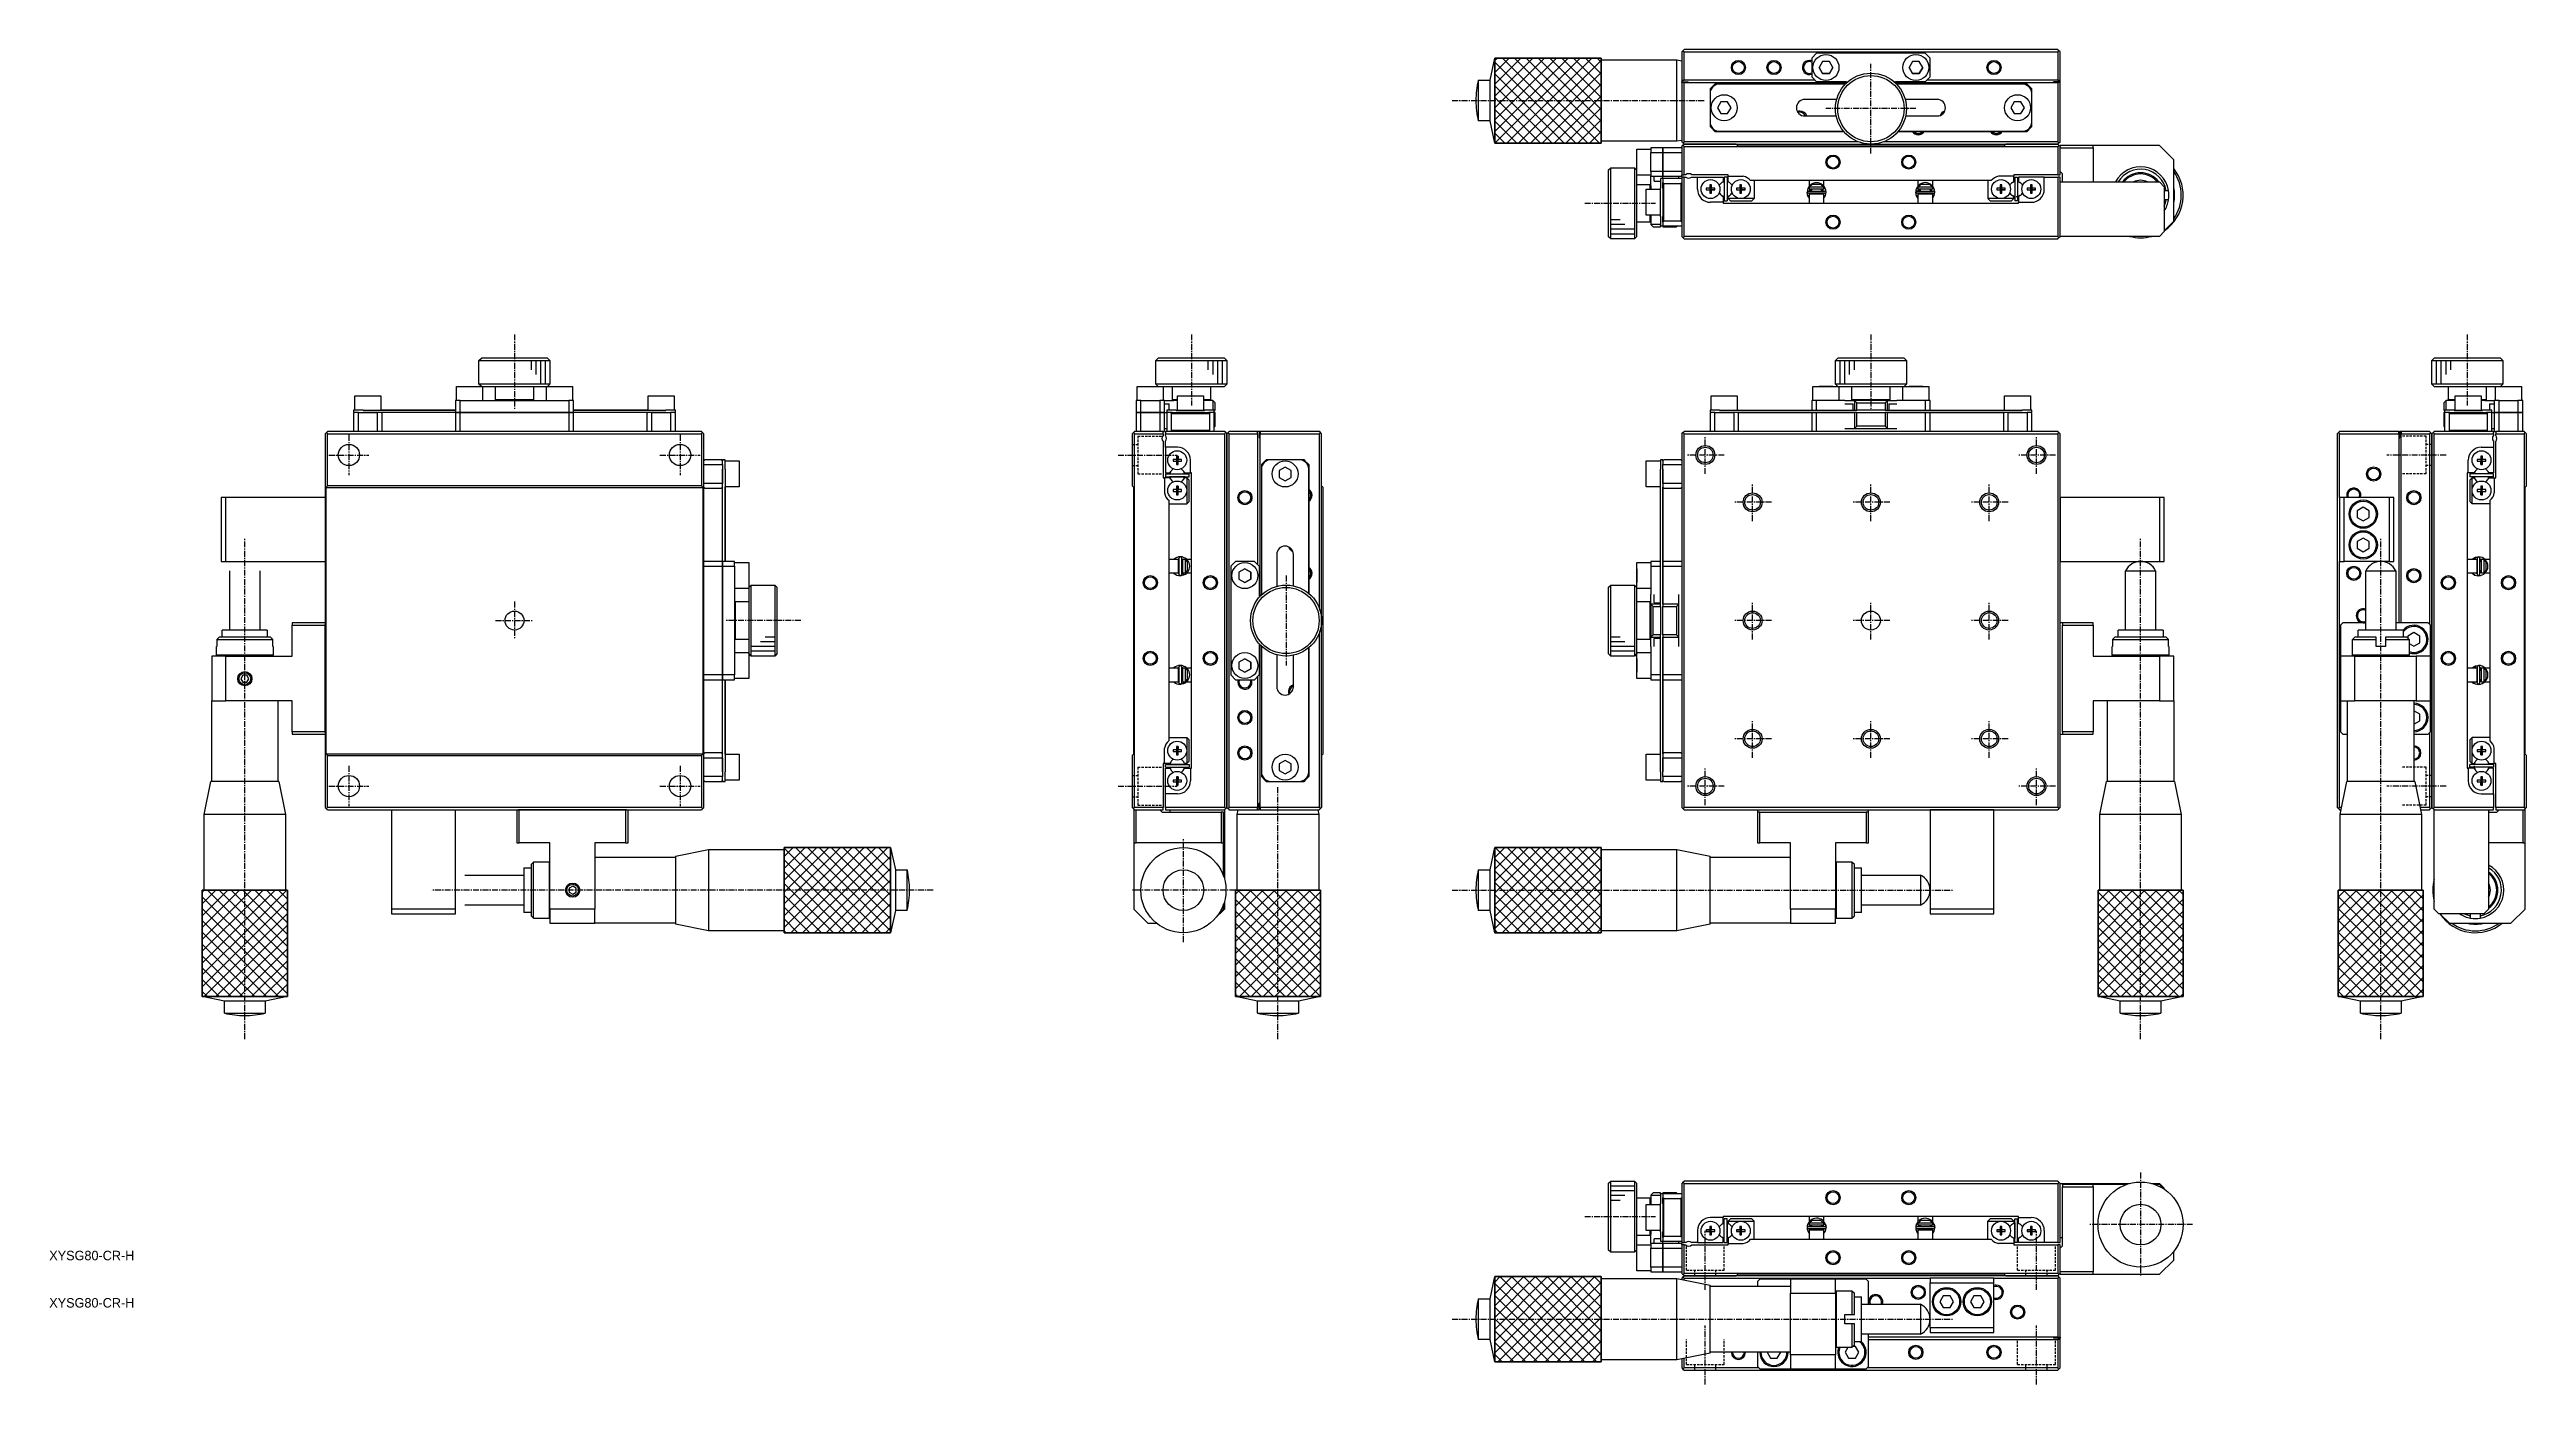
# Model space of a CAD drawing. Extents: x 10 to 534, y -6 to 276.
import ezdxf

# ---------------------------------------------------------------- set-up
doc = ezdxf.new("R2010")
doc.units = 0
doc.linetypes.add('CENTER', pattern=[2, 1.25, -0.25, 0.25, -0.25])
doc.linetypes.add('DASHED', pattern=[0.75, 0.5, -0.25])
doc.layers.get('0').update_dxf_attribs({"linetype": 'CONTINUOUS'})
doc.layers.add('CENTER', color=1, linetype='CENTER')
doc.styles.get("Standard").update_dxf_attribs({"font": 'FG教科書体NT-M'})

msp = doc.modelspace()

# ---------------------------------------------------------------- texts
at = {"color": 7, "linetype": 'CONTINUOUS'}
for p in [(10, 20), (10, 10)]:
    msp.add_text('XYSG80-CR-H', height=2, dxfattribs=at).set_placement(p)

# ---------------------------------------------------------------- linework, layer by layer
at = {"color": 7, "linetype": 'CONTINUOUS'}
for p, q in [((314.53, 269.48), (315.53, 274.18)), ((315.53, 265.18), (315.53, 274.18)), ((338.03, 274.18), (315.53, 274.18)), ((315.53, 274.18), (315.53, 256.18)), ((338.03, 274.18), (338.03, 273.78)), ((338.03, 256.18), (338.03, 274.18)), ((338.03, 256.58), (338.03, 273.78)), ((338.03, 273.78), (354.03, 273.78)), ((354.03, 256.58), (354.03, 273.78)), ((354.03, 273.78), (355.03, 273.58)), ((355.28, 275.73), (355.03, 275.48)), ((355.03, 275.48), (355.03, 269.48)), ((355.53, 275.98), (355.28, 275.73)), ((355.28, 275.73), (355.53, 275.48)), ((434.53, 275.98), (355.53, 275.98)), ((355.53, 275.48), (434.53, 275.48)), ((355.53, 269.48), (355.53, 275.48)), ((382.53, 274.18), (383.53, 275.18)), ((382.53, 274.18), (382.53, 270.18)), ((406.53, 275.18), (383.53, 275.18)), ((384.81, 273.43), (384.09, 272.18)), ((386.25, 273.43), (384.81, 273.43)), ((386.97, 272.18), (386.25, 273.43)), ((403.81, 273.43), (403.09, 272.18)), ((405.25, 273.43), (403.81, 273.43)), ((405.97, 272.18), (405.25, 273.43)), ((406.53, 275.18), (407.53, 274.18)), ((407.53, 270.18), (407.53, 274.18)), ((434.78, 275.73), (434.53, 275.98)), ((434.53, 275.48), (434.78, 275.73)), ((434.53, 275.48), (434.53, 269.48)), ((435.03, 275.48), (434.78, 275.73)), ((435.03, 269.48), (435.03, 275.48)), ((312.03, 269.48), (312.03, 260.88)), ((312.03, 269.48), (314.53, 269.48)), ((314.53, 265.18), (314.53, 269.48)), ((355.03, 269.48), (355.53, 269.48)), ((355.03, 269.48), (355.03, 269.18)), ((355.03, 269.18), (356.43, 269.18)), ((355.03, 268.98), (355.03, 269.18)), ((355.03, 268.98), (355.03, 256.48)), ((355.53, 268.98), (355.03, 268.98)), ((383.23, 269.48), (355.53, 269.48)), ((355.53, 256.48), (355.53, 268.98)), ((355.53, 268.98), (389.93, 268.98)), ((356.43, 268.98), (356.43, 269.18)), ((361.23, 267.88), (361.03, 267.68)), ((361.03, 267.68), (361.03, 266.68)), ((361.23, 267.88), (362.03, 268.68)), ((361.23, 267.56), (361.23, 267.88)), ((363.03, 268.68), (362.03, 268.68)), ((389.62, 268.68), (363.03, 268.68)), ((383.53, 269.18), (382.53, 270.18)), ((389.53, 269.18), (383.53, 269.18)), ((384.09, 272.18), (384.81, 270.93)), ((384.81, 270.93), (384.09, 272.18)), ((384.81, 270.93), (386.25, 270.93)), ((386.25, 270.93), (384.81, 270.93)), ((386.25, 270.93), (386.97, 272.18)), ((386.97, 272.18), (386.25, 270.93)), ((400.13, 268.98), (434.53, 268.98)), ((427.03, 268.68), (400.43, 268.68)), ((406.53, 269.18), (400.53, 269.18)), ((403.09, 272.18), (403.81, 270.93)), ((403.81, 270.93), (403.09, 272.18)), ((403.81, 270.93), (405.25, 270.93)), ((405.25, 270.93), (403.81, 270.93)), ((405.25, 270.93), (405.97, 272.18)), ((405.97, 272.18), (405.25, 270.93)), ((407.53, 270.18), (406.53, 269.18)), ((434.53, 269.48), (406.83, 269.48)), ((428.03, 268.68), (427.03, 268.68)), ((428.03, 268.68), (428.83, 267.88)), ((428.83, 267.88), (428.83, 267.56)), ((429.03, 267.68), (428.83, 267.88)), ((429.03, 266.68), (429.03, 267.68)), ((433.63, 268.98), (433.63, 269.18)), ((435.03, 269.18), (433.63, 269.18)), ((434.53, 269.48), (435.03, 269.48)), ((434.53, 268.98), (434.53, 256.48)), ((435.03, 268.98), (434.53, 268.98)), ((435.03, 269.18), (435.03, 269.48)), ((435.03, 268.98), (435.03, 269.18)), ((435.03, 256.48), (435.03, 268.98)), ((314.53, 260.88), (314.53, 265.18)), ((361.03, 266.68), (361.03, 260.68)), ((363.31, 264.93), (362.59, 263.68)), ((362.59, 263.68), (363.31, 262.43)), ((364.75, 264.93), (363.31, 264.93)), ((363.31, 262.43), (364.75, 262.43)), ((365.47, 263.68), (364.75, 264.93)), ((364.75, 262.43), (365.47, 263.68)), ((387.79, 265.43), (381.03, 265.43)), ((387.79, 265.43), (381.03, 265.43)), ((381.03, 261.93), (387.69, 261.93)), ((409.03, 265.43), (402.27, 265.43)), ((409.03, 265.43), (402.27, 265.43)), ((402.37, 261.93), (409.03, 261.93)), ((425.31, 264.93), (424.59, 263.68)), ((424.59, 263.68), (425.31, 262.43)), ((426.75, 264.93), (425.31, 264.93)), ((425.31, 262.43), (426.75, 262.43)), ((427.47, 263.68), (426.75, 264.93)), ((426.75, 262.43), (427.47, 263.68)), ((429.03, 260.68), (429.03, 266.68)), ((314.53, 260.88), (312.03, 260.88)), ((315.53, 256.18), (314.53, 260.88)), ((338.03, 256.58), (338.03, 256.18)), ((354.03, 256.58), (338.03, 256.58)), ((355.03, 256.78), (354.03, 256.58)), ((361.03, 260.68), (361.03, 259.68)), ((361.03, 259.68), (361.23, 259.48)), ((361.23, 259.48), (361.03, 259.68)), ((361.23, 259.48), (361.23, 259.81)), ((362.03, 258.68), (361.23, 259.48)), ((361.23, 259.48), (362.03, 258.68)), ((362.03, 258.68), (363.03, 258.68)), ((363.03, 258.68), (362.03, 258.68)), ((363.03, 258.68), (389.27, 258.68)), ((366.03, 258.68), (363.03, 258.68)), ((389.27, 258.68), (366.03, 258.68)), ((400.79, 258.68), (427.03, 258.68)), ((424.03, 258.68), (400.79, 258.68)), ((427.03, 258.68), (424.03, 258.68)), ((427.03, 258.68), (428.03, 258.68)), ((428.03, 258.68), (427.03, 258.68)), ((428.83, 259.48), (428.03, 258.68)), ((428.03, 258.68), (428.83, 259.48)), ((428.83, 259.81), (428.83, 259.48)), ((428.83, 259.48), (429.03, 259.68)), ((429.03, 259.68), (428.83, 259.48)), ((429.03, 259.68), (429.03, 260.68)), ((315.53, 256.18), (338.03, 256.18)), ((345.53, 249.43), (345.53, 254.93)), ((345.53, 254.93), (348.53, 254.93)), ((351.03, 255.18), (348.53, 255.18)), ((348.53, 255.18), (348.53, 254.18)), ((348.53, 254.18), (351.03, 254.18)), ((348.53, 250.18), (348.53, 254.18)), ((351.03, 254.18), (351.03, 255.18)), ((355.03, 255.18), (351.03, 255.18)), ((351.03, 255.18), (351.03, 254.18)), ((351.03, 254.18), (351.03, 250.18)), ((351.03, 254.18), (355.03, 254.18)), ((351.03, 250.18), (351.03, 254.18)), ((355.03, 256.48), (355.28, 256.23)), ((355.03, 255.48), (355.28, 255.73)), ((355.03, 255.48), (355.03, 249.48)), ((355.28, 256.23), (355.53, 256.48)), ((355.28, 256.23), (355.53, 255.98)), ((355.28, 255.73), (355.53, 255.98)), ((355.53, 255.48), (355.28, 255.73)), ((392.34, 256.48), (355.53, 256.48)), ((355.53, 255.98), (395.03, 255.98)), ((366.53, 255.98), (355.53, 255.98)), ((355.53, 255.48), (434.53, 255.48)), ((355.53, 249.48), (355.53, 255.48)), ((366.53, 255.98), (366.88, 255.63)), ((366.88, 255.63), (423.18, 255.63)), ((395.03, 255.98), (434.53, 255.98)), ((434.53, 256.48), (397.72, 256.48)), ((423.18, 255.63), (423.53, 255.98)), ((434.53, 255.98), (423.53, 255.98)), ((434.53, 256.48), (434.78, 256.23)), ((434.53, 255.98), (434.78, 256.23)), ((434.53, 255.98), (434.78, 255.73)), ((434.78, 255.73), (434.53, 255.48)), ((434.53, 255.48), (434.53, 249.48)), ((434.78, 256.23), (435.03, 256.48)), ((434.78, 255.73), (435.03, 255.48)), ((442.03, 255.68), (435.03, 255.68)), ((435.03, 255.68), (435.03, 255.48)), ((435.03, 249.48), (435.03, 255.48)), ((435.03, 255.18), (442.03, 255.18)), ((442.03, 255.18), (442.03, 255.68)), ((456.03, 255.68), (442.03, 255.68)), ((442.03, 255.18), (442.03, 247.98)), ((456.03, 255.68), (459.03, 252.68)), ((459.03, 239.68), (459.03, 252.68)), ((339.53, 250.48), (340.03, 250.98)), ((339.53, 250.48), (339.53, 236.49)), ((340.03, 235.99), (340.03, 250.98)), ((340.03, 250.98), (345.03, 250.98)), ((345.03, 250.98), (345.03, 235.98)), ((345.03, 250.98), (345.53, 250.48)), ((345.53, 236.48), (345.53, 249.43)), ((345.53, 247.48), (345.53, 249.43)), ((348.53, 249.43), (345.53, 249.43)), ((345.53, 239.48), (345.53, 247.48)), ((345.53, 239.48), (345.53, 247.48)), ((345.53, 247.48), (348.33, 247.48)), ((347.53, 240.93), (347.53, 246.43)), ((347.53, 246.43), (350.53, 246.43)), ((348.33, 247.48), (348.33, 246.43)), ((348.33, 247.48), (348.53, 247.28)), ((351.03, 250.18), (348.53, 250.18)), ((348.53, 250.18), (348.53, 249.18)), ((348.53, 249.18), (351.03, 249.18)), ((348.53, 247.18), (348.53, 249.18)), ((348.53, 247.18), (348.53, 246.43)), ((349.23, 248.18), (349.23, 249.18)), ((349.23, 248.18), (350.53, 248.18)), ((351.03, 248.68), (350.53, 248.68)), ((350.53, 248.68), (350.53, 246.68)), ((350.53, 240.68), (350.53, 246.68)), ((351.03, 249.18), (351.03, 250.18)), ((355.03, 250.18), (351.03, 250.18)), ((351.03, 250.18), (351.03, 249.18)), ((351.03, 249.18), (355.03, 249.18)), ((351.03, 248.68), (351.03, 249.18)), ((355.03, 248.68), (351.03, 248.68)), ((351.03, 248.68), (351.03, 247.88)), ((351.23, 247.68), (351.03, 247.88)), ((351.03, 247.88), (351.03, 247.56)), ((351.03, 247.56), (351.03, 247.88)), ((351.03, 246.68), (351.03, 247.56)), ((351.03, 246.68), (351.03, 244.98)), ((351.23, 239.68), (351.23, 247.68)), ((351.23, 247.68), (354.83, 247.68)), ((354.43, 248.68), (354.43, 249.18)), ((355.03, 247.88), (354.83, 247.68)), ((354.83, 247.68), (354.83, 239.68)), ((355.03, 249.18), (355.03, 249.48)), ((355.03, 249.48), (355.53, 249.48)), ((355.03, 248.98), (355.03, 236.48)), ((355.53, 248.98), (355.03, 248.98)), ((355.87, 249.48), (355.53, 249.48)), ((355.53, 248.98), (355.93, 248.98)), ((355.53, 236.48), (355.53, 248.98)), ((357.13, 248.98), (358.38, 248.98)), ((364.83, 249.48), (357.19, 249.48)), ((358.38, 246.43), (358.38, 248.98)), ((358.38, 248.98), (363.83, 248.98)), ((360.24, 246.66), (360.24, 246.3)), ((360.95, 246.66), (360.24, 246.66)), ((360.24, 246.3), (360.95, 246.3)), ((360.24, 246.3), (360.95, 246.3)), ((360.95, 247.37), (360.95, 246.66)), ((361.31, 247.37), (360.95, 247.37)), ((360.96, 246.65), (360.95, 246.66)), ((360.96, 246.32), (360.95, 246.3)), ((360.95, 246.3), (360.95, 245.6)), ((361.3, 246.65), (360.96, 246.65)), ((360.96, 246.65), (360.96, 246.32)), ((360.96, 246.32), (361.3, 246.32)), ((361.3, 246.65), (361.31, 246.66)), ((361.3, 246.32), (361.3, 246.65)), ((361.3, 246.32), (361.31, 246.3)), ((361.31, 246.66), (361.31, 247.37)), ((362.02, 246.66), (361.31, 246.66)), ((361.31, 246.3), (362.02, 246.3)), ((361.31, 245.6), (361.31, 246.3)), ((362.02, 246.3), (361.31, 246.3)), ((362.02, 246.3), (362.02, 246.66)), ((363.83, 248.03), (363.54, 247.86)), ((363.83, 248.98), (363.83, 248.03)), ((364.03, 248.98), (364.03, 243.98)), ((364.63, 248.98), (364.03, 248.98)), ((364.03, 248.98), (364.03, 248.04)), ((364.03, 248.13), (364.03, 248.04)), ((364.03, 248.13), (364.03, 248.04)), ((364.03, 248.13), (364.03, 248.04)), ((364.03, 248.13), (364.03, 248.04)), ((364.03, 248.13), (364.03, 248.04)), ((364.03, 248.13), (364.03, 248.04)), ((364.03, 248.13), (364.03, 248.04)), ((364.03, 248.13), (364.03, 248.04)), ((364.03, 248.13), (364.03, 248.04)), ((364.03, 248.13), (364.03, 248.04)), ((364.03, 248.13), (364.03, 248.04)), ((364.03, 248.13), (364.03, 248.04)), ((364.03, 248.13), (364.03, 248.04)), ((364.03, 248.13), (364.03, 248.04)), ((364.03, 248.13), (364.03, 248.04)), ((364.03, 248.13), (364.03, 248.04)), ((364.03, 248.13), (364.03, 244.83)), ((364.03, 248.13), (364.03, 248.04)), ((364.03, 248.13), (364.03, 248.04)), ((364.03, 248.13), (364.03, 248.04)), ((364.03, 248.13), (364.03, 248.04)), ((364.03, 248.13), (364.03, 248.04)), ((364.03, 248.13), (364.03, 248.04)), ((364.03, 248.13), (364.03, 248.04)), ((364.03, 248.13), (364.03, 248.04)), ((364.03, 248.13), (364.03, 248.04)), ((364.03, 248.13), (364.03, 248.04)), ((364.03, 248.13), (364.03, 248.04)), ((364.03, 248.13), (364.03, 248.04)), ((364.03, 248.13), (364.03, 248.04)), ((364.03, 248.13), (364.03, 248.04)), ((364.03, 248.13), (364.03, 248.04)), ((364.63, 248.98), (364.63, 243.98)), ((364.83, 249.18), (364.83, 249.48)), ((364.83, 249.18), (368.05, 249.18)), ((364.83, 248.03), (364.83, 249.18)), ((365.12, 247.86), (364.83, 248.03)), ((366.64, 246.66), (366.64, 246.3)), ((367.35, 246.66), (366.64, 246.66)), ((366.64, 246.3), (367.35, 246.3)), ((366.64, 246.3), (367.35, 246.3)), ((367.35, 247.37), (367.35, 246.66)), ((367.71, 247.37), (367.35, 247.37)), ((367.36, 246.65), (367.35, 246.66)), ((367.36, 246.32), (367.35, 246.3)), ((367.35, 246.3), (367.35, 245.6)), ((367.7, 246.65), (367.36, 246.65)), ((367.36, 246.65), (367.36, 246.32)), ((367.36, 246.32), (367.7, 246.32)), ((367.7, 246.65), (367.71, 246.66)), ((367.7, 246.32), (367.7, 246.65)), ((367.7, 246.32), (367.71, 246.3)), ((367.71, 246.66), (367.71, 247.37)), ((368.42, 246.66), (367.71, 246.66)), ((367.71, 246.3), (368.42, 246.3)), ((367.71, 245.6), (367.71, 246.3)), ((368.42, 246.3), (367.71, 246.3)), ((368.42, 246.3), (368.42, 246.66)), ((420.45, 248.28), (369.61, 248.28)), ((370.33, 248.28), (370.33, 244.48)), ((382.14, 246.48), (382.01, 246.06)), ((382.03, 247.13), (382.03, 248.28)), ((382.03, 246.98), (382.08, 246.98)), ((382.03, 246.48), (382.03, 246.98)), ((385.03, 246.48), (382.03, 246.48)), ((382.53, 246.28), (382.06, 246.28)), ((382.61, 247.48), (382.08, 246.98)), ((382.08, 246.98), (384.97, 246.98)), ((382.53, 246.06), (382.53, 246.48)), ((384.45, 247.48), (382.61, 247.48)), ((384.97, 246.98), (384.45, 247.48)), ((384.53, 246.48), (384.53, 246.06)), ((385.03, 246.28), (384.53, 246.28)), ((384.97, 246.98), (385.03, 246.98)), ((385.03, 248.28), (385.03, 247.17)), ((385.03, 247.17), (385.03, 247.17)), ((385.03, 246.98), (385.03, 246.48)), ((404.73, 246.06), (408.28, 246.06)), ((405.1, 246.48), (404.98, 246.06)), ((405.03, 247.18), (405.03, 248.28)), ((405.03, 247.18), (405.03, 247.18)), ((405.03, 246.98), (405.08, 246.98)), ((405.03, 246.48), (405.03, 246.98)), ((408.03, 246.48), (405.03, 246.48)), ((405.03, 246.28), (405.03, 246.3)), ((405.03, 246.3), (405.03, 246.3)), ((405.03, 246.3), (405.03, 246.3)), ((405.53, 246.28), (405.03, 246.28)), ((405.61, 247.48), (405.08, 246.98)), ((405.08, 246.98), (407.97, 246.98)), ((405.53, 246.06), (405.53, 246.48)), ((407.45, 247.48), (405.61, 247.48)), ((407.97, 246.98), (407.45, 247.48)), ((407.53, 246.48), (407.53, 246.06)), ((408, 246.28), (407.53, 246.28)), ((407.97, 246.98), (408.03, 246.98)), ((408.03, 248.28), (408.03, 247.14)), ((408.03, 247.14), (408.03, 247.14)), ((408.03, 246.98), (408.03, 246.48)), ((419.73, 248.28), (419.73, 244.48)), ((421.64, 246.66), (421.64, 246.3)), ((422.35, 246.66), (421.64, 246.66)), ((421.64, 246.3), (422.35, 246.3)), ((421.64, 246.3), (422.35, 246.3)), ((425.23, 249.18), (422.01, 249.18)), ((422.35, 247.37), (422.35, 246.66)), ((422.71, 247.37), (422.35, 247.37)), ((422.36, 246.65), (422.35, 246.66)), ((422.36, 246.32), (422.35, 246.3)), ((422.35, 246.3), (422.35, 245.6)), ((422.7, 246.65), (422.36, 246.65)), ((422.36, 246.65), (422.36, 246.32)), ((422.36, 246.32), (422.7, 246.32)), ((422.7, 246.65), (422.71, 246.66)), ((422.7, 246.32), (422.7, 246.65)), ((422.7, 246.32), (422.71, 246.3)), ((422.71, 246.66), (422.71, 247.37)), ((423.42, 246.66), (422.71, 246.66)), ((422.71, 246.3), (423.42, 246.3)), ((422.71, 245.6), (422.71, 246.3)), ((423.42, 246.3), (422.71, 246.3)), ((423.42, 246.3), (423.42, 246.66)), ((424.94, 247.86), (425.23, 248.03)), ((425.23, 249.48), (425.23, 249.18)), ((434.53, 249.48), (425.23, 249.48)), ((425.23, 248.03), (425.23, 249.18)), ((425.43, 248.98), (425.43, 243.98)), ((425.43, 248.98), (426.03, 248.98)), ((426.03, 248.98), (426.03, 243.98)), ((426.03, 248.98), (426.03, 248.04)), ((426.03, 248.13), (426.03, 248.04)), ((426.03, 248.13), (426.03, 248.04)), ((426.03, 248.13), (426.03, 248.04)), ((426.03, 248.13), (426.03, 248.04)), ((426.03, 248.13), (426.03, 248.04)), ((426.03, 248.13), (426.03, 248.04)), ((426.03, 248.13), (426.03, 248.04)), ((426.03, 248.13), (426.03, 248.04)), ((426.03, 248.13), (426.03, 248.04)), ((426.03, 248.13), (426.03, 248.04)), ((426.03, 248.13), (426.03, 248.04)), ((426.03, 248.13), (426.03, 248.04)), ((426.03, 248.13), (426.03, 248.04)), ((426.03, 248.13), (426.03, 248.04)), ((426.03, 248.13), (426.03, 248.04)), ((426.03, 248.13), (426.03, 248.04)), ((426.03, 248.13), (426.03, 244.83)), ((426.03, 248.13), (426.03, 248.04)), ((426.03, 248.13), (426.03, 248.04)), ((426.03, 248.13), (426.03, 248.04)), ((426.03, 248.13), (426.03, 248.04)), ((426.03, 248.13), (426.03, 248.04)), ((426.03, 248.13), (426.03, 248.04)), ((426.03, 248.13), (426.03, 248.04)), ((426.03, 248.13), (426.03, 248.04)), ((426.03, 248.13), (426.03, 248.04)), ((426.03, 248.13), (426.03, 248.04)), ((426.03, 248.13), (426.03, 248.04)), ((426.03, 248.13), (426.03, 248.04)), ((426.03, 248.13), (426.03, 248.04)), ((426.03, 248.13), (426.03, 248.04)), ((426.03, 248.13), (426.03, 248.04)), ((426.23, 248.98), (426.23, 248.03)), ((431.68, 248.98), (426.23, 248.98)), ((426.23, 248.03), (426.52, 247.86)), ((428.04, 246.66), (428.04, 246.3)), ((428.75, 246.66), (428.04, 246.66)), ((428.04, 246.3), (428.75, 246.3)), ((428.04, 246.3), (428.75, 246.3)), ((428.75, 247.37), (428.75, 246.66)), ((429.11, 247.37), (428.75, 247.37)), ((428.76, 246.65), (428.75, 246.66)), ((428.76, 246.32), (428.75, 246.3)), ((428.75, 246.3), (428.75, 245.6)), ((429.1, 246.65), (428.76, 246.65)), ((428.76, 246.65), (428.76, 246.32)), ((428.76, 246.32), (429.1, 246.32)), ((429.1, 246.65), (429.11, 246.66)), ((429.1, 246.32), (429.1, 246.65)), ((429.1, 246.32), (429.11, 246.3)), ((429.11, 246.66), (429.11, 247.37)), ((429.82, 246.66), (429.11, 246.66)), ((429.11, 246.3), (429.82, 246.3)), ((429.11, 245.6), (429.11, 246.3)), ((429.82, 246.3), (429.11, 246.3)), ((429.82, 246.3), (429.82, 246.66)), ((431.68, 246.43), (431.68, 248.98)), ((431.68, 248.98), (434.53, 248.98)), ((434.53, 249.48), (435.03, 249.48)), ((434.53, 248.98), (434.53, 236.48)), ((435.03, 248.98), (434.53, 248.98)), ((435.53, 249.68), (435.03, 250.18)), ((435.03, 236.48), (435.03, 248.98)), ((435.03, 247.98), (456.03, 247.98)), ((435.53, 247.98), (435.53, 249.68)), ((456.03, 247.98), (457.03, 246.98)), ((457.03, 246.98), (457.03, 237.48)), ((457.03, 246.18), (457.44, 246.18)), ((457.44, 246.18), (457.95, 246.18)), ((350.53, 240.93), (347.53, 240.93)), ((348.33, 240.93), (348.33, 239.48)), ((348.53, 240.93), (348.53, 238.98)), ((351.03, 244.98), (351.03, 240.68)), ((360.95, 245.6), (361.31, 245.6)), ((363.83, 243.68), (361.13, 243.68)), ((363.54, 245.11), (363.83, 244.94)), ((363.83, 244.94), (363.83, 243.68)), ((363.83, 243.68), (363.83, 243.48)), ((363.83, 243.48), (426.23, 243.48)), ((364.03, 244.93), (364.03, 244.83)), ((364.03, 244.93), (364.03, 244.83)), ((364.03, 244.93), (364.03, 244.83)), ((364.03, 244.93), (364.03, 244.83)), ((364.03, 244.93), (364.03, 244.83)), ((364.03, 244.93), (364.03, 244.83)), ((364.03, 244.93), (364.03, 244.83)), ((364.03, 244.93), (364.03, 244.83)), ((364.03, 244.93), (364.03, 243.98)), ((364.03, 244.93), (364.03, 244.83)), ((364.03, 244.93), (364.03, 244.83)), ((364.03, 244.93), (364.03, 244.83)), ((364.03, 244.93), (364.03, 244.83)), ((364.03, 244.93), (364.03, 244.83)), ((364.03, 244.93), (364.03, 244.83)), ((364.03, 244.93), (364.03, 244.83)), ((364.03, 243.98), (364.63, 243.98)), ((364.83, 244.94), (365.12, 245.11)), ((364.83, 244.48), (364.83, 244.94)), ((367.53, 244.48), (364.83, 244.48)), ((364.83, 244.48), (365.33, 243.98)), ((365.33, 243.98), (369.83, 243.98)), ((367.35, 245.6), (367.71, 245.6)), ((370.33, 244.48), (367.53, 244.48)), ((369.83, 243.98), (370.33, 244.48)), ((381.71, 245.05), (381.55, 245.8)), ((381.65, 245.41), (381.66, 245.44)), ((381.65, 245.37), (381.65, 245.41)), ((381.65, 245.34), (381.65, 245.37)), ((381.65, 245.3), (381.65, 245.34)), ((381.65, 245.26), (381.65, 245.3)), ((381.65, 245.23), (381.65, 245.26)), ((381.66, 245.19), (381.65, 245.23)), ((381.66, 245.48), (381.67, 245.51)), ((381.66, 245.44), (381.66, 245.48)), ((381.67, 245.16), (381.66, 245.19)), ((381.67, 245.51), (381.68, 245.55)), ((381.68, 245.12), (381.67, 245.16)), ((381.68, 245.55), (381.69, 245.58)), ((381.69, 245.09), (381.68, 245.12)), ((381.69, 245.58), (381.7, 245.61)), ((381.7, 245.06), (381.69, 245.09)), ((381.7, 245.61), (381.7, 245.62)), ((382.03, 244.53), (381.7, 245.06)), ((381.7, 245.06), (381.7, 245.06)), ((381.7, 245.06), (381.7, 245.06)), ((381.7, 245.06), (381.71, 245.06)), ((381.71, 245.05), (382.03, 245.16)), ((381.71, 245.06), (381.71, 245.05)), ((381.72, 245.02), (381.71, 245.05)), ((381.71, 245.05), (381.72, 245.05)), ((381.72, 245.05), (381.72, 245.06)), ((381.72, 245.06), (381.73, 245.06)), ((381.73, 245.06), (381.74, 245.06)), ((381.74, 245.06), (381.75, 245.06)), ((381.75, 245.06), (381.76, 245.06)), ((381.76, 245.06), (381.77, 245.07)), ((381.77, 246.06), (385.32, 246.06)), ((385.32, 245.61), (381.77, 245.61)), ((381.77, 245.07), (381.79, 245.07)), ((381.79, 245.07), (381.8, 245.07)), ((381.8, 245.07), (381.81, 245.08)), ((381.81, 245.08), (381.83, 245.08)), ((381.83, 245.08), (381.84, 245.09)), ((381.84, 245.09), (381.86, 245.09)), ((381.86, 245.09), (381.88, 245.1)), ((381.88, 245.1), (381.89, 245.11)), ((381.89, 245.11), (381.91, 245.11)), ((381.91, 245.11), (381.92, 245.12)), ((381.92, 245.12), (381.94, 245.13)), ((381.94, 245.13), (381.96, 245.13)), ((381.96, 245.13), (381.97, 245.14)), ((381.97, 245.14), (381.99, 245.15)), ((381.99, 245.15), (382, 245.15)), ((382, 245.15), (382.02, 245.16)), ((382.02, 245.16), (382.03, 245.17)), ((382.03, 245.48), (385.03, 245.48)), ((382.03, 243.48), (382.03, 245.48)), ((382.37, 245.61), (382.14, 245.48)), ((382.53, 245.48), (382.53, 245.61)), ((384.53, 245.61), (384.53, 245.48)), ((384.95, 245.48), (384.72, 245.61)), ((385.03, 245.48), (385.03, 243.48)), ((385.03, 245.37), (385.06, 245.48)), ((385.06, 245.48), (385.08, 245.61)), ((385.39, 245.06), (385.38, 245.03)), ((385.41, 245.11), (385.39, 245.06)), ((385.39, 245.06), (385.39, 245.06)), ((385.39, 245.06), (385.39, 245.06)), ((385.39, 245.06), (385.39, 245.06)), ((385.41, 245.12), (385.41, 245.12)), ((385.41, 245.12), (385.41, 245.11)), ((385.41, 245.11), (385.41, 245.11)), ((385.41, 245.11), (385.41, 245.11)), ((385.41, 245.11), (385.41, 245.11)), ((385.41, 245.11), (385.41, 245.11)), ((385.41, 245.11), (385.41, 245.11)), ((385.41, 245.11), (385.41, 245.11)), ((404.68, 245.03), (404.51, 245.81)), ((404.61, 245.42), (404.62, 245.45)), ((404.61, 245.38), (404.61, 245.42)), ((404.61, 245.34), (404.61, 245.38)), ((404.61, 245.31), (404.61, 245.34)), ((404.61, 245.27), (404.61, 245.31)), ((404.62, 245.24), (404.61, 245.27)), ((404.62, 245.49), (404.63, 245.52)), ((404.62, 245.45), (404.62, 245.49)), ((404.62, 245.2), (404.62, 245.24)), ((404.63, 245.17), (404.62, 245.2)), ((404.63, 245.52), (404.64, 245.56)), ((404.64, 245.13), (404.63, 245.17)), ((404.64, 245.56), (404.65, 245.59)), ((404.65, 245.1), (404.64, 245.13)), ((404.65, 245.59), (404.67, 245.62)), ((404.66, 245.07), (404.65, 245.1)), ((404.66, 245.07), (404.67, 245.07)), ((404.67, 245.62), (404.67, 245.63)), ((404.67, 245.06), (405.03, 245.19)), ((405.03, 244.5), (404.67, 245.07)), ((404.67, 245.07), (404.67, 245.07)), ((404.67, 245.07), (404.67, 245.06)), ((404.67, 245.06), (404.68, 245.06)), ((404.68, 245.06), (404.69, 245.07)), ((404.68, 245.06), (404.68, 245.06)), ((404.69, 245.07), (404.7, 245.07)), ((404.7, 245.07), (404.71, 245.07)), ((404.71, 245.07), (404.72, 245.07)), ((404.72, 245.07), (404.74, 245.08)), ((408.28, 245.61), (404.73, 245.61)), ((404.74, 245.08), (404.75, 245.08)), ((404.75, 245.08), (404.77, 245.08)), ((404.77, 245.08), (404.78, 245.09)), ((404.78, 245.09), (404.8, 245.1)), ((404.8, 245.1), (404.82, 245.1)), ((404.82, 245.1), (404.83, 245.11)), ((404.83, 245.11), (404.85, 245.12)), ((404.85, 245.12), (404.87, 245.12)), ((404.87, 245.12), (404.89, 245.13)), ((404.89, 245.13), (404.91, 245.14)), ((404.91, 245.14), (404.92, 245.15)), ((404.92, 245.15), (404.94, 245.15)), ((404.94, 245.15), (404.96, 245.16)), ((404.96, 245.16), (404.97, 245.17)), ((404.97, 245.17), (404.99, 245.18)), ((404.99, 245.18), (405, 245.18)), ((405, 245.18), (405.02, 245.19)), ((405.02, 245.19), (405.03, 245.2)), ((405.03, 245.48), (408.03, 245.48)), ((405.03, 243.48), (405.03, 245.48)), ((405.33, 245.61), (405.1, 245.48)), ((405.53, 245.48), (405.53, 245.61)), ((407.53, 245.61), (407.53, 245.48)), ((407.92, 245.48), (407.69, 245.61)), ((408.02, 245.48), (408.04, 245.61)), ((408.03, 245.48), (408.03, 243.48)), ((408.35, 245.07), (408.34, 245.04)), ((408.37, 245.11), (408.35, 245.07)), ((408.35, 245.07), (408.36, 245.07)), ((408.35, 245.07), (408.36, 245.07)), ((408.36, 245.07), (408.35, 245.07)), ((408.38, 245.12), (408.37, 245.12)), ((408.37, 245.12), (408.37, 245.12)), ((408.37, 245.12), (408.37, 245.12)), ((408.37, 245.12), (408.37, 245.12)), ((408.37, 245.12), (408.37, 245.11)), ((408.38, 245.13), (408.38, 245.13)), ((408.38, 245.13), (408.38, 245.12)), ((408.38, 245.12), (408.38, 245.12)), ((422.53, 244.48), (419.73, 244.48)), ((419.73, 244.48), (420.23, 243.98)), ((420.23, 243.98), (424.73, 243.98)), ((422.35, 245.6), (422.71, 245.6)), ((425.23, 244.48), (422.53, 244.48)), ((424.73, 243.98), (425.23, 244.48)), ((425.23, 244.94), (424.94, 245.11)), ((425.23, 244.48), (425.23, 244.94)), ((426.03, 243.98), (425.43, 243.98)), ((426.03, 244.93), (426.03, 244.83)), ((426.03, 244.93), (426.03, 244.83)), ((426.03, 244.93), (426.03, 244.83)), ((426.03, 244.93), (426.03, 244.83)), ((426.03, 244.93), (426.03, 244.83)), ((426.03, 244.93), (426.03, 244.83)), ((426.03, 244.93), (426.03, 244.83)), ((426.03, 244.93), (426.03, 243.98)), ((426.03, 244.93), (426.03, 244.83)), ((426.03, 244.93), (426.03, 244.83)), ((426.03, 244.93), (426.03, 244.83)), ((426.03, 244.93), (426.03, 244.83)), ((426.03, 244.93), (426.03, 244.83)), ((426.03, 244.93), (426.03, 244.83)), ((426.03, 244.93), (426.03, 244.83)), ((426.52, 245.11), (426.23, 244.94)), ((426.23, 244.94), (426.23, 243.68)), ((426.23, 243.68), (428.93, 243.68)), ((426.23, 243.48), (426.23, 243.68)), ((428.75, 245.6), (429.11, 245.6)), ((457.95, 244.18), (457.03, 244.18)), ((457.44, 244.18), (457.03, 244.18)), ((457.95, 244.18), (457.44, 244.18)), ((339.53, 236.49), (339.53, 236.48)), ((340.03, 235.98), (339.53, 236.48)), ((340.03, 235.98), (340.03, 235.99)), ((345.03, 235.98), (340.03, 235.98)), ((345.53, 236.48), (345.03, 235.98)), ((345.53, 236.48), (345.53, 239.48)), ((348.33, 239.48), (345.53, 239.48)), ((348.53, 239.68), (348.33, 239.48)), ((350.53, 238.98), (348.53, 238.98)), ((348.53, 238.98), (349.03, 238.48)), ((349.03, 238.48), (350.53, 238.48)), ((350.53, 240.68), (350.53, 238.68)), ((350.53, 238.48), (350.53, 238.68)), ((350.53, 238.68), (351.03, 238.68)), ((351.03, 239.81), (351.03, 240.68)), ((351.03, 239.81), (351.03, 239.48)), ((351.03, 239.48), (351.03, 239.81)), ((351.03, 239.48), (351.23, 239.68)), ((351.03, 239.48), (351.03, 238.68)), ((351.03, 238.68), (355.03, 238.68)), ((351.03, 238.68), (351.03, 238.48)), ((351.03, 238.48), (353.93, 238.48)), ((354.83, 239.68), (351.23, 239.68)), ((353.93, 238.48), (354.13, 238.68)), ((354.83, 239.68), (355.03, 239.48)), ((355.03, 236.48), (355.28, 236.23)), ((355.28, 236.23), (355.53, 236.48)), ((355.53, 235.98), (355.28, 236.23)), ((434.53, 236.48), (355.53, 236.48)), ((355.53, 235.98), (434.53, 235.98)), ((434.53, 236.48), (434.78, 236.23)), ((434.53, 235.98), (434.78, 236.23)), ((434.78, 236.23), (435.03, 236.48)), ((456.03, 236.48), (435.03, 236.48)), ((457.03, 237.48), (456.03, 236.48)), ((459.03, 239.68), (457.03, 237.68)), ((100.83, 210.25), (101.33, 210.75)), ((100.83, 210.25), (115.83, 210.25)), ((100.83, 205.25), (100.83, 210.25)), ((115.33, 210.75), (101.33, 210.75)), ((115.33, 210.75), (115.83, 210.25)), ((115.83, 210.25), (115.83, 205.25)), ((243.91, 210.25), (244.41, 210.75)), ((243.91, 210.25), (258.91, 210.25)), ((243.91, 205.25), (243.91, 210.25)), ((258.41, 210.75), (244.41, 210.75)), ((258.41, 210.75), (244.41, 210.75)), ((258.41, 210.75), (258.41, 210.75)), ((258.41, 210.75), (258.91, 210.25)), ((258.91, 210.25), (258.91, 205.25)), ((387.53, 210.25), (388.03, 210.75)), ((387.53, 210.25), (395.11, 210.25)), ((387.53, 205.25), (387.53, 210.25)), ((395.1, 210.75), (388.03, 210.75)), ((402.03, 210.75), (395.1, 210.75)), ((395.11, 210.25), (402.53, 210.25)), ((402.03, 210.75), (402.53, 210.25)), ((402.53, 210.25), (402.53, 205.25)), ((513.59, 210.25), (514.09, 210.75)), ((513.59, 210.25), (513.59, 210.25)), ((513.59, 210.25), (528.59, 210.25)), ((513.59, 205.25), (513.59, 210.25)), ((528.09, 210.75), (514.09, 210.75)), ((514.09, 210.75), (514.09, 210.75)), ((528.09, 210.75), (528.59, 210.25)), ((528.59, 210.25), (528.59, 205.25)), ((96.08, 204.75), (98.83, 204.75)), ((96.08, 201.75), (96.08, 204.75)), ((98.83, 204.75), (101.58, 204.75)), ((108.41, 205.25), (100.83, 205.25)), ((101.33, 204.75), (100.83, 205.25)), ((101.58, 204.75), (108.41, 204.75)), ((101.58, 204.75), (101.58, 201.75)), ((104.33, 201.95), (104.33, 204.75)), ((115.83, 205.25), (108.41, 205.25)), ((108.41, 204.75), (115.08, 204.75)), ((112.33, 204.75), (112.33, 201.95)), ((115.08, 204.75), (117.83, 204.75)), ((115.08, 201.75), (115.08, 204.75)), ((115.83, 205.25), (115.33, 204.75)), ((117.83, 204.75), (120.58, 204.75)), ((120.58, 204.75), (120.58, 201.75)), ((239.96, 204.75), (245.46, 204.75)), ((239.96, 201.75), (239.96, 204.75)), ((258.91, 205.25), (243.91, 205.25)), ((243.91, 205.25), (243.91, 205.25)), ((244.41, 204.75), (243.91, 205.25)), ((245.46, 204.75), (258.41, 204.75)), ((245.46, 204.75), (245.46, 201.75)), ((247.41, 201.95), (247.41, 204.75)), ((255.41, 204.75), (255.41, 201.95)), ((258.91, 205.25), (258.41, 204.75)), ((382.78, 204.75), (388.03, 204.75)), ((382.78, 204.75), (385.53, 204.75)), ((382.78, 201.75), (382.78, 204.75)), ((384.09, 204.75), (384.81, 204.75)), ((384.81, 204.75), (384.09, 204.75)), ((384.81, 204.75), (386.25, 204.75)), ((386.25, 204.75), (384.81, 204.75)), ((385.53, 204.75), (388.03, 204.75)), ((386.25, 204.75), (386.97, 204.75)), ((386.97, 204.75), (386.25, 204.75)), ((402.53, 205.25), (387.53, 205.25)), ((388.03, 204.75), (387.53, 205.25)), ((388.03, 204.75), (402.03, 204.75)), ((388.28, 204.75), (388.28, 201.75)), ((391.03, 201.95), (391.03, 204.75)), ((399.03, 204.75), (399.03, 201.95)), ((401.78, 201.75), (401.78, 204.75)), ((402.53, 205.25), (402.03, 204.75)), ((402.03, 204.75), (404.53, 204.75)), ((402.03, 204.75), (407.28, 204.75)), ((403.09, 204.75), (403.81, 204.75)), ((403.81, 204.75), (403.09, 204.75)), ((403.81, 204.75), (405.25, 204.75)), ((405.25, 204.75), (403.81, 204.75)), ((404.53, 204.75), (407.28, 204.75)), ((405.25, 204.75), (405.97, 204.75)), ((405.97, 204.75), (405.25, 204.75)), ((407.28, 204.75), (407.28, 201.75)), ((528.59, 205.25), (513.59, 205.25)), ((514.09, 204.75), (513.59, 205.25)), ((514.09, 204.75), (527.04, 204.75)), ((514.09, 204.75), (517.09, 204.75)), ((517.09, 204.75), (525.09, 204.75)), ((517.09, 204.75), (525.09, 204.75)), ((517.09, 201.95), (517.09, 204.75)), ((525.09, 204.75), (527.04, 204.75)), ((525.09, 204.75), (525.09, 201.95)), ((527.04, 204.75), (532.54, 204.75)), ((527.04, 201.75), (527.04, 204.75)), ((528.59, 205.25), (528.09, 204.75)), ((532.54, 204.75), (532.54, 201.75)), ((74.58, 199.75), (74.33, 199.75)), ((76.33, 199.75), (74.33, 199.75)), ((74.33, 199.75), (74.33, 199.25)), ((74.33, 199.05), (74.53, 199.25)), ((74.53, 199.25), (74.33, 199.05)), ((74.33, 199.25), (74.53, 199.25)), ((74.33, 199.05), (74.33, 195.45)), ((75.33, 199.25), (74.53, 199.25)), ((74.58, 202.75), (77.33, 202.75)), ((74.58, 199.75), (74.58, 202.75)), ((75.33, 199.25), (76.33, 199.25)), ((75.33, 195.25), (75.33, 199.25)), ((76.33, 199.75), (95.83, 199.75)), ((76.33, 199.25), (79.33, 199.25)), ((79.33, 199.25), (76.33, 199.25)), ((77.33, 202.75), (80.08, 202.75)), ((79.33, 199.25), (79.33, 195.25)), ((95.83, 199.25), (79.33, 199.25)), ((80.08, 202.75), (80.08, 199.75)), ((95.83, 199.75), (80.08, 199.75)), ((80.13, 199.25), (80.33, 199.05)), ((80.33, 199.05), (80.13, 199.25)), ((80.33, 195.45), (80.33, 199.05)), ((92.58, 199.75), (94.33, 199.75)), ((92.58, 199.75), (94.33, 199.75)), ((95.83, 199.75), (94.33, 199.75)), ((94.33, 199.75), (95.83, 199.75)), ((95.83, 201.75), (95.83, 199.25)), ((96.83, 201.75), (95.83, 201.75)), ((95.83, 199.25), (96.83, 199.25)), ((95.83, 199.25), (95.83, 195.25)), ((96.83, 199.25), (95.83, 199.25)), ((96.83, 199.25), (96.83, 201.75)), ((96.83, 201.75), (107.08, 201.75)), ((119.83, 199.25), (96.83, 199.25)), ((96.83, 195.25), (96.83, 199.25)), ((96.83, 199.25), (119.83, 199.25)), ((108.37, 201.95), (104.33, 201.95)), ((104.53, 201.75), (104.33, 201.95)), ((107.08, 201.75), (109.58, 201.75)), ((112.33, 201.95), (108.37, 201.95)), ((109.58, 201.75), (119.83, 201.75)), ((112.33, 201.95), (112.13, 201.75)), ((120.83, 201.75), (119.83, 201.75)), ((119.83, 201.75), (119.83, 199.25)), ((119.83, 199.25), (120.83, 199.25)), ((119.83, 199.25), (119.83, 195.25)), ((120.83, 199.25), (119.83, 199.25)), ((120.83, 199.25), (120.83, 201.75)), ((122.33, 199.75), (120.83, 199.75)), ((120.83, 199.75), (122.33, 199.75)), ((136.58, 199.75), (120.83, 199.75)), ((120.83, 199.75), (140.33, 199.75)), ((137.33, 199.25), (120.83, 199.25)), ((120.83, 195.25), (120.83, 199.25)), ((122.33, 199.75), (124.08, 199.75)), ((122.33, 199.75), (124.08, 199.75)), ((136.33, 199.05), (136.53, 199.25)), ((136.53, 199.25), (136.33, 199.05)), ((136.33, 199.05), (136.33, 195.45)), ((136.58, 202.75), (139.33, 202.75)), ((136.58, 199.75), (136.58, 202.75)), ((137.33, 199.25), (140.33, 199.25)), ((137.33, 195.25), (137.33, 199.25)), ((140.33, 199.25), (137.33, 199.25)), ((139.33, 202.75), (142.08, 202.75)), ((142.33, 199.75), (140.33, 199.75)), ((140.33, 199.25), (141.33, 199.25)), ((141.33, 199.25), (141.33, 195.25)), ((142.13, 199.25), (141.33, 199.25)), ((142.08, 202.75), (142.08, 199.75)), ((142.33, 199.75), (142.08, 199.75)), ((142.13, 199.25), (142.33, 199.05)), ((142.33, 199.05), (142.13, 199.25)), ((142.13, 199.25), (142.33, 199.25)), ((142.33, 199.25), (142.33, 199.75)), ((142.33, 195.45), (142.33, 199.05)), ((240.71, 201.75), (239.71, 201.75)), ((239.71, 201.75), (239.71, 199.25)), ((239.71, 199.25), (240.71, 199.25)), ((240.71, 199.25), (239.71, 199.25)), ((239.71, 199.25), (239.71, 195.25)), ((240.71, 199.25), (240.71, 201.75)), ((240.71, 201.75), (244.71, 201.75)), ((244.71, 199.25), (240.71, 199.25)), ((240.71, 195.25), (240.71, 199.25)), ((240.71, 199.25), (244.71, 199.25)), ((244.71, 201.75), (244.71, 199.25)), ((245.71, 201.75), (244.71, 201.75)), ((244.71, 199.25), (245.71, 199.25)), ((244.71, 199.25), (244.71, 195.25)), ((245.71, 199.25), (244.71, 199.25)), ((245.71, 199.25), (245.71, 201.75)), ((245.71, 201.75), (247.71, 201.75)), ((245.71, 201.05), (246.71, 201.05)), ((245.71, 195.25), (245.71, 199.25)), ((245.71, 199.25), (246.21, 199.25)), ((246.21, 199.75), (246.21, 199.25)), ((248.21, 199.75), (246.21, 199.75)), ((247.01, 199.25), (246.21, 199.25)), ((246.21, 199.25), (246.21, 195.25)), ((246.71, 199.75), (246.71, 201.05)), ((247.01, 199.25), (247.21, 199.05)), ((247.33, 199.25), (247.01, 199.25)), ((247.01, 199.25), (247.33, 199.25)), ((247.21, 195.45), (247.21, 199.05)), ((247.21, 199.05), (255.21, 199.05)), ((247.33, 199.25), (248.21, 199.25)), ((248.46, 201.95), (247.41, 201.95)), ((247.61, 201.75), (247.41, 201.95)), ((248.46, 201.75), (247.71, 201.75)), ((248.21, 199.75), (254.21, 199.75)), ((249.91, 199.25), (248.21, 199.25)), ((248.46, 202.75), (253.96, 202.75)), ((248.46, 199.75), (248.46, 202.75)), ((254.21, 199.25), (249.91, 199.25)), ((253.96, 202.75), (253.96, 199.75)), ((255.41, 201.95), (253.96, 201.95)), ((255.91, 201.75), (253.96, 201.75)), ((256.21, 199.75), (254.21, 199.75)), ((254.21, 199.25), (255.08, 199.25)), ((255.41, 199.25), (255.08, 199.25)), ((255.08, 199.25), (255.41, 199.25)), ((255.41, 201.95), (255.21, 201.75)), ((255.21, 199.05), (255.41, 199.25)), ((255.21, 199.05), (255.21, 195.45)), ((256.21, 199.25), (255.41, 199.25)), ((255.91, 201.75), (256.41, 201.25)), ((255.91, 201.75), (255.91, 199.75)), ((256.21, 199.75), (256.41, 199.75)), ((256.21, 199.25), (256.21, 199.75)), ((256.21, 195.25), (256.21, 199.25)), ((256.41, 199.25), (256.21, 199.25)), ((256.41, 199.75), (256.41, 201.25)), ((256.41, 196.35), (256.41, 199.25)), ((361.03, 199.75), (361.03, 199.25)), ((363.03, 199.75), (361.03, 199.75)), ((361.03, 199.05), (361.23, 199.25)), ((361.03, 199.25), (361.23, 199.25)), ((361.03, 199.25), (361.23, 199.25)), ((361.03, 199.05), (361.03, 195.45)), ((362.03, 199.25), (361.23, 199.25)), ((361.28, 202.75), (366.78, 202.75)), ((361.28, 199.75), (361.28, 202.75)), ((362.03, 199.25), (363.03, 199.25)), ((362.03, 195.25), (362.03, 199.25)), ((362.03, 199.25), (363.03, 199.25)), ((363.03, 199.75), (391.83, 199.75)), ((363.03, 199.25), (366.03, 199.25)), ((366.03, 199.25), (363.03, 199.25)), ((366.03, 199.25), (366.03, 195.25)), ((391.83, 199.25), (366.03, 199.25)), ((366.78, 202.75), (366.78, 199.75)), ((366.83, 199.25), (367.03, 199.05)), ((366.83, 199.25), (390.85, 199.25)), ((367.03, 195.45), (367.03, 199.05)), ((379.28, 199.25), (381.03, 199.25)), ((379.28, 199.25), (381.03, 199.25)), ((381.03, 199.25), (391.53, 199.25)), ((391.53, 199.25), (381.03, 199.25)), ((382.53, 201.75), (382.53, 199.75)), ((383.53, 201.75), (382.53, 201.75)), ((382.53, 199.25), (382.53, 195.25)), ((383.53, 199.75), (383.53, 201.75)), ((389.53, 201.75), (383.53, 201.75)), ((383.53, 195.25), (383.53, 199.25)), ((389.53, 201.75), (391.23, 201.75)), ((389.53, 201.05), (391.26, 201.05)), ((399.03, 201.95), (391.03, 201.95)), ((391.23, 201.75), (391.03, 201.95)), ((391.23, 201.75), (391.53, 201.75)), ((391.26, 199.75), (391.26, 201.05)), ((391.53, 201.75), (392.03, 201.25)), ((391.53, 201.75), (391.53, 199.75)), ((393.78, 201.75), (391.53, 201.75)), ((391.53, 199.25), (391.53, 195.85)), ((391.83, 199.75), (392.03, 199.75)), ((392.03, 199.25), (391.83, 199.25)), ((392.03, 201.25), (398.03, 201.25)), ((392.03, 199.75), (392.03, 201.25)), ((398.03, 199.75), (392.03, 199.75)), ((392.03, 196.35), (392.03, 199.25)), ((392.03, 199.25), (398.03, 199.25)), ((396.28, 201.75), (393.78, 201.75)), ((398.53, 201.75), (396.28, 201.75)), ((398.53, 201.75), (398.03, 201.25)), ((398.03, 201.25), (398.03, 199.75)), ((398.03, 199.75), (398.23, 199.75)), ((398.03, 199.25), (398.03, 196.35)), ((398.23, 199.25), (398.03, 199.25)), ((398.23, 199.75), (427.03, 199.75)), ((424.03, 199.25), (398.23, 199.25)), ((398.53, 201.75), (398.83, 201.75)), ((398.53, 199.75), (398.53, 201.75)), ((398.53, 199.25), (409.03, 199.25)), ((409.03, 199.25), (398.53, 199.25)), ((398.53, 195.85), (398.53, 199.25)), ((398.8, 201.05), (398.8, 199.75)), ((398.8, 201.05), (400.53, 201.05)), ((399.03, 201.95), (398.83, 201.75)), ((398.83, 201.75), (400.53, 201.75)), ((399.21, 199.25), (423.23, 199.25)), ((406.53, 201.75), (400.53, 201.75)), ((406.53, 201.75), (406.53, 199.75)), ((407.53, 201.75), (406.53, 201.75)), ((406.53, 199.25), (406.53, 195.25)), ((407.53, 199.75), (407.53, 201.75)), ((407.53, 195.25), (407.53, 199.25)), ((409.03, 199.25), (410.78, 199.25)), ((409.03, 199.25), (410.78, 199.25)), ((423.03, 199.05), (423.23, 199.25)), ((423.03, 199.05), (423.03, 195.45)), ((423.28, 202.75), (428.78, 202.75)), ((423.28, 199.75), (423.28, 202.75)), ((424.03, 199.25), (427.03, 199.25)), ((424.03, 195.25), (424.03, 199.25)), ((427.03, 199.25), (424.03, 199.25)), ((429.03, 199.75), (427.03, 199.75)), ((427.03, 199.25), (428.03, 199.25)), ((427.03, 199.25), (428.03, 199.25)), ((428.83, 199.25), (428.03, 199.25)), ((428.03, 199.25), (428.03, 195.25)), ((428.78, 202.75), (428.78, 199.75)), ((428.83, 199.25), (429.03, 199.05)), ((428.83, 199.25), (429.03, 199.25)), ((428.83, 199.25), (429.03, 199.25)), ((429.03, 199.25), (429.03, 199.75)), ((429.03, 195.45), (429.03, 199.05)), ((516.59, 201.75), (516.09, 201.25)), ((516.09, 201.25), (516.09, 199.75)), ((516.09, 199.75), (516.29, 199.75)), ((516.09, 199.25), (516.09, 196.35)), ((516.29, 199.25), (516.09, 199.25)), ((516.29, 199.75), (516.29, 199.25)), ((518.29, 199.75), (516.29, 199.75)), ((517.09, 199.25), (516.29, 199.25)), ((516.29, 199.25), (516.29, 195.25)), ((516.59, 199.75), (516.59, 201.75)), ((518.54, 201.75), (516.59, 201.75)), ((518.54, 201.95), (517.09, 201.95)), ((517.29, 201.75), (517.09, 201.95)), ((517.09, 199.25), (517.29, 199.05)), ((517.42, 199.25), (517.09, 199.25)), ((517.09, 199.25), (517.42, 199.25)), ((517.29, 195.45), (517.29, 199.05)), ((517.29, 199.05), (525.29, 199.05)), ((517.42, 199.25), (518.29, 199.25)), ((518.29, 199.75), (524.29, 199.75)), ((522.59, 199.25), (518.29, 199.25)), ((518.54, 202.75), (524.04, 202.75)), ((518.54, 199.75), (518.54, 202.75)), ((524.29, 199.25), (522.59, 199.25)), ((524.04, 202.75), (524.04, 199.75)), ((525.09, 201.95), (524.04, 201.95)), ((524.79, 201.75), (524.04, 201.75)), ((526.29, 199.75), (524.29, 199.75)), ((524.29, 199.25), (525.16, 199.25)), ((524.79, 201.75), (526.79, 201.75)), ((525.09, 201.95), (524.89, 201.75)), ((525.49, 199.25), (525.16, 199.25)), ((525.16, 199.25), (525.49, 199.25)), ((525.29, 199.05), (525.49, 199.25)), ((525.29, 199.05), (525.29, 195.45)), ((526.29, 199.25), (525.49, 199.25)), ((525.79, 201.05), (525.79, 199.75)), ((525.79, 201.05), (526.79, 201.05)), ((526.29, 199.25), (526.29, 199.75)), ((526.29, 195.25), (526.29, 199.25)), ((526.29, 199.25), (526.79, 199.25)), ((526.79, 201.75), (526.79, 199.25)), ((527.79, 201.75), (526.79, 201.75)), ((526.79, 199.25), (527.79, 199.25)), ((527.79, 199.25), (526.79, 199.25)), ((526.79, 199.25), (526.79, 195.25)), ((527.79, 199.25), (527.79, 201.75)), ((527.79, 201.75), (531.79, 201.75)), ((531.79, 199.25), (527.79, 199.25)), ((527.79, 195.25), (527.79, 199.25)), ((527.79, 199.25), (531.79, 199.25)), ((531.79, 201.75), (531.79, 199.25)), ((532.79, 201.75), (531.79, 201.75)), ((531.79, 199.25), (532.79, 199.25)), ((532.79, 199.25), (531.79, 199.25)), ((531.79, 199.25), (531.79, 195.25)), ((532.79, 199.25), (532.79, 201.75)), ((532.79, 195.25), (532.79, 199.25)), ((68.58, 195), (68.33, 194.75)), ((68.33, 194.75), (68.33, 154.45)), ((68.58, 195), (68.83, 195.25)), ((68.58, 195), (68.83, 194.75)), ((147.83, 195.25), (68.83, 195.25)), ((68.83, 194.75), (147.83, 194.75)), ((68.83, 183.75), (68.83, 194.75)), ((74.53, 195.25), (74.33, 195.45)), ((80.33, 195.45), (80.13, 195.25)), ((136.53, 195.25), (136.33, 195.45)), ((142.33, 195.45), (142.13, 195.25)), ((147.83, 195.25), (148.08, 195)), ((147.83, 194.75), (148.08, 195)), ((147.83, 194.75), (147.83, 183.75)), ((148.33, 194.75), (148.08, 195)), ((148.33, 115.75), (148.33, 194.75)), ((238.91, 194.75), (239.16, 195)), ((238.91, 194.75), (238.91, 183.75)), ((239.16, 195), (239.41, 195.25)), ((239.16, 195), (239.41, 194.75)), ((245.41, 195.25), (239.41, 195.25)), ((239.41, 194.75), (245.41, 194.75)), ((239.41, 115.75), (239.41, 194.75)), ((245.41, 195.25), (245.71, 195.25)), ((245.41, 194.75), (245.41, 195.25)), ((245.41, 194.75), (245.41, 194.41)), ((245.71, 195.85), (246.21, 195.85)), ((258.41, 195.25), (245.91, 195.25)), ((245.91, 195.25), (245.91, 194.75)), ((245.91, 194.75), (258.41, 194.75)), ((245.91, 194.35), (245.91, 194.75)), ((247.21, 195.45), (247.01, 195.25)), ((255.21, 195.45), (247.21, 195.45)), ((255.41, 195.25), (255.21, 195.45)), ((256.41, 196.35), (256.21, 196.15)), ((258.66, 195), (258.41, 195.25)), ((258.41, 194.75), (258.66, 195)), ((258.41, 194.75), (258.41, 115.75)), ((258.66, 195), (258.91, 194.75)), ((259.16, 195), (258.91, 194.75)), ((258.91, 115.75), (258.91, 194.75)), ((258.91, 194.75), (258.91, 115.75)), ((259.41, 195.25), (259.16, 195)), ((259.41, 194.75), (259.16, 195)), ((265.41, 195.25), (259.41, 195.25)), ((259.41, 115.75), (259.41, 194.75)), ((259.41, 194.75), (265.41, 194.75)), ((265.41, 194.75), (265.41, 195.25)), ((265.71, 195.25), (265.41, 195.25)), ((265.41, 194.75), (265.41, 167.05)), ((265.71, 195.25), (265.71, 193.85)), ((265.91, 195.25), (265.71, 195.25)), ((265.91, 193.85), (265.71, 193.85)), ((278.41, 195.25), (265.91, 195.25)), ((265.91, 195.25), (265.91, 194.75)), ((265.91, 194.75), (278.41, 194.75)), ((265.91, 160.35), (265.91, 194.75)), ((278.66, 195), (278.41, 195.25)), ((278.41, 194.75), (278.66, 195)), ((278.41, 194.75), (278.41, 157.94)), ((278.91, 194.75), (278.66, 195)), ((278.91, 155.25), (278.91, 194.75)), ((355.03, 194.75), (355.28, 195)), ((355.03, 194.75), (355.03, 115.75)), ((355.28, 195), (355.53, 195.25)), ((355.28, 195), (355.53, 194.75)), ((434.53, 195.25), (355.53, 195.25)), ((355.53, 194.75), (434.53, 194.75)), ((355.53, 115.75), (355.53, 194.75)), ((361.23, 195.25), (361.03, 195.45)), ((361.03, 195.45), (361.23, 195.25)), ((367.03, 195.45), (366.83, 195.25)), ((366.83, 195.25), (367.03, 195.45)), ((389.53, 195.85), (391.53, 195.85)), ((392.03, 196.35), (391.53, 195.85)), ((391.53, 195.85), (398.53, 195.85)), ((398.03, 196.35), (392.03, 196.35)), ((398.03, 196.35), (398.53, 195.85)), ((398.53, 195.85), (400.53, 195.85)), ((423.23, 195.25), (423.03, 195.45)), ((423.03, 195.45), (423.23, 195.25)), ((429.03, 195.45), (428.83, 195.25)), ((428.83, 195.25), (429.03, 195.45)), ((434.53, 195.25), (434.78, 195)), ((434.53, 194.75), (434.78, 195)), ((434.53, 194.75), (434.53, 115.75)), ((434.78, 195), (435.03, 194.75)), ((435.03, 115.75), (435.03, 194.75)), ((493.59, 194.75), (493.84, 195)), ((493.59, 194.75), (493.59, 115.75)), ((494.09, 195.25), (493.84, 195)), ((493.84, 195), (494.09, 194.75)), ((506.59, 195.25), (494.09, 195.25)), ((494.09, 194.75), (506.59, 194.75)), ((494.09, 181.25), (494.09, 194.75)), ((506.59, 194.75), (506.59, 195.25)), ((506.59, 195.25), (506.79, 195.25)), ((506.59, 194.75), (506.59, 154.75)), ((506.59, 193.85), (506.79, 193.85)), ((506.79, 195.25), (506.79, 193.85)), ((507.09, 195.25), (506.79, 195.25)), ((513.09, 195.25), (507.09, 195.25)), ((507.09, 195.25), (507.09, 194.75)), ((507.09, 154.75), (507.09, 194.75)), ((507.09, 194.75), (513.09, 194.75)), ((513.34, 195), (513.09, 195.25)), ((513.34, 195), (513.09, 194.75)), ((513.09, 194.75), (513.09, 154.45)), ((513.59, 194.75), (513.34, 195)), ((513.59, 194.75), (513.84, 195)), ((513.59, 194.75), (513.59, 115.75)), ((513.59, 115.75), (513.59, 194.75)), ((514.09, 195.25), (513.84, 195)), ((513.84, 195), (514.09, 194.75)), ((526.59, 195.25), (514.09, 195.25)), ((514.09, 194.75), (526.59, 194.75)), ((514.09, 115.75), (514.09, 194.75)), ((516.09, 196.35), (516.29, 196.15)), ((517.29, 195.45), (517.09, 195.25)), ((525.29, 195.45), (517.29, 195.45)), ((525.49, 195.25), (525.29, 195.45)), ((526.29, 195.85), (526.79, 195.85)), ((526.59, 194.75), (526.59, 195.25)), ((526.59, 194.75), (526.59, 194.35)), ((526.79, 195.25), (527.09, 195.25)), ((533.09, 195.25), (527.09, 195.25)), ((527.09, 195.25), (527.09, 194.75)), ((527.09, 194.75), (533.09, 194.75)), ((527.09, 194.41), (527.09, 194.75)), ((533.09, 195.25), (533.34, 195)), ((533.09, 194.75), (533.34, 195)), ((533.09, 194.75), (533.09, 115.75)), ((533.34, 195), (533.59, 194.75)), ((533.59, 183.75), (533.59, 194.75)), ((148.33, 189.05), (148.53, 189.25)), ((152.13, 189.25), (148.53, 189.25)), ((152.13, 189.25), (152.33, 189.05)), ((152.33, 189.05), (152.13, 189.25)), ((152.83, 189.25), (152.33, 189.25)), ((152.33, 189.25), (152.33, 189.05)), ((152.33, 188.25), (152.33, 189.05)), ((152.83, 189), (152.83, 189.25)), ((152.83, 187.25), (152.83, 189.25)), ((152.83, 189), (155.83, 189)), ((155.83, 189), (155.83, 186.25)), ((245.41, 193.09), (245.41, 185.45)), ((245.91, 191.9), (245.91, 193.15)), ((248.46, 191.9), (245.91, 191.9)), ((245.91, 191.9), (245.91, 186.45)), ((247.52, 189.33), (247.52, 188.97)), ((248.23, 189.33), (247.52, 189.33)), ((247.52, 188.97), (248.23, 188.97)), ((248.23, 190.04), (248.23, 189.33)), ((248.59, 190.04), (248.23, 190.04)), ((248.24, 189.32), (248.23, 189.33)), ((248.24, 188.98), (248.23, 188.97)), ((248.23, 188.97), (248.23, 188.26)), ((248.24, 189.32), (248.24, 188.98)), ((248.58, 189.32), (248.24, 189.32)), ((248.24, 188.98), (248.58, 188.98)), ((248.58, 189.32), (248.59, 189.33)), ((248.58, 188.98), (248.58, 189.32)), ((248.58, 188.98), (248.59, 188.97)), ((248.59, 189.33), (248.59, 190.04)), ((248.59, 190.04), (248.59, 189.33)), ((249.29, 189.33), (248.59, 189.33)), ((248.59, 188.97), (249.29, 188.97)), ((248.59, 188.26), (248.59, 188.97)), ((248.59, 188.26), (248.59, 188.97)), ((249.29, 188.97), (249.29, 189.33)), ((251.21, 186.45), (251.21, 189.15)), ((266.21, 188.25), (267.01, 189.05)), ((267.21, 189.25), (267.01, 189.05)), ((267.01, 189.05), (267.33, 189.05)), ((268.21, 189.25), (267.21, 189.25)), ((274.21, 189.25), (268.21, 189.25)), ((275.21, 189.25), (274.21, 189.25)), ((275.08, 189.05), (275.41, 189.05)), ((275.41, 189.05), (275.21, 189.25)), ((275.21, 189.25), (275.41, 189.05)), ((275.41, 189.05), (276.21, 188.25)), ((276.21, 188.25), (275.41, 189.05)), ((347.53, 183.5), (347.53, 189)), ((347.53, 189), (350.53, 189)), ((351.03, 189.25), (350.53, 189.25)), ((350.53, 189.25), (350.53, 187.25)), ((351.03, 189.05), (351.23, 189.25)), ((351.03, 189.05), (351.03, 189.25)), ((351.03, 189.05), (351.03, 189.25)), ((351.03, 189.05), (351.03, 188.25)), ((354.83, 189.25), (351.23, 189.25)), ((354.83, 189.25), (355.03, 189.05)), ((355.03, 189.05), (354.83, 189.25)), ((521.29, 186.45), (521.29, 189.15)), ((523.2, 189.33), (523.2, 188.97)), ((523.91, 189.33), (523.2, 189.33)), ((523.2, 188.97), (523.91, 188.97)), ((523.91, 190.04), (523.91, 189.33)), ((524.27, 190.04), (523.91, 190.04)), ((523.91, 190.04), (523.91, 189.33)), ((523.92, 189.32), (523.91, 189.33)), ((523.92, 188.98), (523.91, 188.97)), ((523.91, 188.97), (523.91, 188.26)), ((523.91, 188.26), (523.91, 188.97)), ((524.26, 189.32), (523.92, 189.32)), ((523.92, 189.32), (523.92, 188.98)), ((523.92, 188.98), (524.26, 188.98)), ((524.04, 191.9), (526.59, 191.9)), ((524.26, 189.32), (524.27, 189.33)), ((524.26, 188.98), (524.26, 189.32)), ((524.26, 188.98), (524.27, 188.97)), ((524.27, 189.33), (524.27, 190.04)), ((524.97, 189.33), (524.27, 189.33)), ((524.27, 188.97), (524.97, 188.97)), ((524.27, 188.26), (524.27, 188.97)), ((524.97, 188.97), (524.97, 189.33)), ((526.59, 193.15), (526.59, 191.9)), ((526.59, 191.9), (526.59, 186.45)), ((527.09, 185.45), (527.09, 193.09)), ((68.83, 183.75), (68.48, 183.4)), ((68.48, 183.4), (68.48, 127.1)), ((68.48, 183.4), (148.18, 183.4)), ((147.83, 183.75), (68.83, 183.75)), ((148.18, 183.4), (147.83, 183.75)), ((148.18, 127.1), (148.18, 183.4)), ((148.33, 188.25), (152.33, 188.25)), ((152.33, 184.25), (148.33, 184.25)), ((148.53, 183.25), (148.33, 183.45)), ((148.53, 183.25), (152.13, 183.25)), ((152.33, 183.45), (152.13, 183.25)), ((152.13, 183.25), (152.33, 183.45)), ((152.33, 188.25), (152.33, 187.25)), ((152.33, 187.25), (152.33, 184.25)), ((152.33, 184.25), (152.33, 187.25)), ((152.33, 167.75), (152.33, 184.25)), ((152.83, 187.25), (152.83, 167.75)), ((152.83, 167.75), (152.83, 183.5)), ((155.83, 183.5), (152.83, 183.5)), ((155.83, 186.25), (155.83, 183.5)), ((239.26, 183.4), (238.91, 183.75)), ((239.26, 127.1), (239.26, 183.4)), ((245.41, 185.45), (245.71, 185.45)), ((245.71, 185.45), (245.71, 182.23)), ((246.86, 185.45), (245.71, 185.45)), ((245.91, 186.45), (246.86, 186.45)), ((245.91, 186.25), (250.91, 186.25)), ((245.91, 186.25), (245.91, 185.65)), ((245.91, 185.65), (250.91, 185.65)), ((245.91, 185.65), (246.85, 185.65)), ((246.85, 185.65), (246.76, 185.65)), ((250.06, 185.65), (246.76, 185.65)), ((246.85, 185.65), (246.76, 185.65)), ((246.85, 185.65), (246.76, 185.65)), ((246.85, 185.65), (246.76, 185.65)), ((246.85, 185.65), (246.76, 185.65)), ((246.85, 185.65), (246.76, 185.65)), ((246.85, 185.65), (246.76, 185.65)), ((246.85, 185.65), (246.76, 185.65)), ((246.85, 185.65), (246.76, 185.65)), ((246.85, 185.65), (246.76, 185.65)), ((246.85, 185.65), (246.76, 185.65)), ((246.85, 185.65), (246.76, 185.65)), ((246.85, 185.65), (246.76, 185.65)), ((246.85, 185.65), (246.76, 185.65)), ((246.85, 185.65), (246.76, 185.65)), ((246.85, 185.65), (246.76, 185.65)), ((246.85, 185.65), (246.76, 185.65)), ((246.85, 185.65), (246.76, 185.65)), ((246.85, 185.65), (246.76, 185.65)), ((246.85, 185.65), (246.76, 185.65)), ((246.85, 185.65), (246.76, 185.65)), ((246.85, 185.65), (246.76, 185.65)), ((246.85, 185.65), (246.76, 185.65)), ((246.85, 185.65), (246.76, 185.65)), ((246.85, 185.65), (246.76, 185.65)), ((246.85, 185.65), (246.76, 185.65)), ((246.85, 185.65), (246.76, 185.65)), ((246.85, 185.65), (246.76, 185.65)), ((246.85, 185.65), (246.76, 185.65)), ((246.85, 185.65), (246.76, 185.65)), ((246.85, 185.65), (246.76, 185.65)), ((246.86, 186.45), (247.03, 186.74)), ((247.03, 185.16), (246.86, 185.45)), ((248.23, 188.26), (248.59, 188.26)), ((248.23, 183.64), (248.23, 182.93)), ((248.59, 183.64), (248.23, 183.64)), ((248.59, 182.93), (248.59, 183.64)), ((248.59, 183.64), (248.59, 182.93)), ((249.78, 186.74), (249.95, 186.45)), ((249.95, 185.45), (249.78, 185.16)), ((249.95, 186.45), (251.21, 186.45)), ((250.41, 185.45), (249.95, 185.45)), ((250.06, 185.65), (249.97, 185.65)), ((250.06, 185.65), (249.97, 185.65)), ((250.06, 185.65), (249.97, 185.65)), ((250.06, 185.65), (249.97, 185.65)), ((250.06, 185.65), (249.97, 185.65)), ((250.06, 185.65), (249.97, 185.65)), ((250.06, 185.65), (249.97, 185.65)), ((250.06, 185.65), (249.97, 185.65)), ((250.06, 185.65), (249.97, 185.65)), ((250.06, 185.65), (249.97, 185.65)), ((249.97, 185.65), (250.91, 185.65)), ((250.06, 185.65), (249.97, 185.65)), ((250.06, 185.65), (249.97, 185.65)), ((250.06, 185.65), (249.97, 185.65)), ((250.06, 185.65), (249.97, 185.65)), ((250.06, 185.65), (249.97, 185.65)), ((250.06, 185.65), (249.97, 185.65)), ((250.06, 185.65), (249.97, 185.65)), ((250.06, 185.65), (249.97, 185.65)), ((250.06, 185.65), (249.97, 185.65)), ((250.91, 184.95), (250.41, 185.45)), ((250.41, 185.45), (250.41, 182.75)), ((250.91, 185.65), (250.91, 186.25)), ((250.91, 180.45), (250.91, 184.95)), ((251.41, 186.45), (251.21, 186.45)), ((251.41, 124.05), (251.41, 186.45)), ((266.21, 188.25), (266.21, 187.25)), ((266.21, 187.25), (266.21, 160.65)), ((271.21, 187.69), (269.96, 186.97)), ((269.96, 186.97), (269.96, 185.53)), ((269.96, 185.53), (271.21, 184.81)), ((272.46, 186.97), (271.21, 187.69)), ((271.21, 184.81), (272.46, 185.53)), ((272.46, 185.53), (272.46, 186.97)), ((276.21, 187.25), (276.21, 188.25)), ((276.21, 188.25), (276.21, 187.25)), ((276.21, 161.01), (276.21, 187.25)), ((276.21, 187.25), (276.21, 184.25)), ((276.21, 184.25), (276.21, 161.01)), ((279.26, 183.4), (278.91, 183.75)), ((279.26, 127.1), (279.26, 183.4)), ((350.53, 183.5), (347.53, 183.5)), ((350.53, 158.45), (350.53, 187.25)), ((351.03, 188.25), (355.03, 188.25)), ((351.03, 187.25), (351.03, 188.25)), ((351.03, 187.25), (351.03, 188.25)), ((351.03, 184.25), (351.03, 187.25)), ((351.03, 187.25), (351.03, 184.25)), ((355.03, 184.25), (351.03, 184.25)), ((351.03, 184.25), (351.03, 158.45)), ((351.23, 183.25), (351.03, 183.45)), ((351.03, 159.43), (351.03, 183.45)), ((351.23, 183.25), (354.83, 183.25)), ((355.03, 183.45), (354.83, 183.25)), ((354.83, 183.25), (355.03, 183.45)), ((521.09, 186.45), (521.09, 124.05)), ((521.29, 186.45), (521.09, 186.45)), ((522.54, 186.45), (521.29, 186.45)), ((526.59, 186.25), (521.59, 186.25)), ((521.59, 186.25), (521.59, 185.65)), ((522.53, 186.25), (521.59, 186.25)), ((526.59, 185.65), (521.59, 185.65)), ((522.09, 185.45), (521.59, 184.95)), ((521.59, 184.95), (521.59, 180.45)), ((522.09, 185.45), (522.54, 185.45)), ((522.09, 182.75), (522.09, 185.45)), ((522.53, 186.25), (522.44, 186.25)), ((522.53, 186.25), (522.44, 186.25)), ((522.53, 186.25), (522.44, 186.25)), ((522.53, 186.25), (522.44, 186.25)), ((522.53, 186.25), (522.44, 186.25)), ((522.53, 186.25), (522.44, 186.25)), ((522.53, 186.25), (522.44, 186.25)), ((522.53, 186.25), (522.44, 186.25)), ((525.74, 186.25), (522.44, 186.25)), ((522.53, 186.25), (522.44, 186.25)), ((522.53, 186.25), (522.44, 186.25)), ((522.53, 186.25), (522.44, 186.25)), ((522.53, 186.25), (522.44, 186.25)), ((522.53, 186.25), (522.44, 186.25)), ((522.53, 186.25), (522.44, 186.25)), ((522.53, 186.25), (522.44, 186.25)), ((522.71, 186.74), (522.54, 186.45)), ((522.54, 185.45), (522.71, 185.16)), ((523.91, 188.26), (524.27, 188.26)), ((523.91, 183.64), (523.91, 182.93)), ((524.27, 183.64), (523.91, 183.64)), ((523.91, 183.64), (523.91, 182.93)), ((524.27, 182.93), (524.27, 183.64)), ((525.63, 186.45), (525.46, 186.74)), ((525.46, 185.16), (525.63, 185.45)), ((526.59, 186.45), (525.63, 186.45)), ((525.63, 185.45), (526.79, 185.45)), ((525.74, 186.25), (525.65, 186.25)), ((525.74, 186.25), (525.65, 186.25)), ((525.74, 186.25), (525.65, 186.25)), ((525.74, 186.25), (525.65, 186.25)), ((525.74, 186.25), (525.65, 186.25)), ((525.74, 186.25), (525.65, 186.25)), ((525.74, 186.25), (525.65, 186.25)), ((525.74, 186.25), (525.65, 186.25)), ((525.74, 186.25), (525.65, 186.25)), ((525.74, 186.25), (525.65, 186.25)), ((525.74, 186.25), (525.65, 186.25)), ((525.74, 186.25), (525.65, 186.25)), ((525.74, 186.25), (525.65, 186.25)), ((525.74, 186.25), (525.65, 186.25)), ((525.74, 186.25), (525.65, 186.25)), ((525.74, 186.25), (525.65, 186.25)), ((526.59, 186.25), (525.65, 186.25)), ((525.74, 186.25), (525.65, 186.25)), ((525.74, 186.25), (525.65, 186.25)), ((525.74, 186.25), (525.65, 186.25)), ((525.74, 186.25), (525.65, 186.25)), ((525.74, 186.25), (525.65, 186.25)), ((525.74, 186.25), (525.65, 186.25)), ((525.74, 186.25), (525.65, 186.25)), ((525.74, 186.25), (525.65, 186.25)), ((525.74, 186.25), (525.65, 186.25)), ((525.74, 186.25), (525.65, 186.25)), ((525.74, 186.25), (525.65, 186.25)), ((525.74, 186.25), (525.65, 186.25)), ((525.74, 186.25), (525.65, 186.25)), ((525.74, 186.25), (525.65, 186.25)), ((525.74, 186.25), (525.65, 186.25)), ((526.59, 185.65), (526.59, 186.25)), ((526.79, 185.45), (526.79, 182.23)), ((526.79, 185.45), (527.09, 185.45)), ((533.59, 183.75), (533.24, 183.4)), ((533.24, 183.4), (533.24, 127.1)), ((46.33, 181.25), (46.33, 167.75)), ((47.33, 181.25), (46.33, 181.25)), ((68.33, 181.25), (47.33, 181.25)), ((47.33, 167.75), (47.33, 181.25)), ((246.61, 180.67), (246.61, 129.83)), ((246.61, 179.95), (250.41, 179.95)), ((247.52, 182.93), (247.52, 182.57)), ((248.23, 182.93), (247.52, 182.93)), ((247.52, 182.57), (248.23, 182.57)), ((248.24, 182.92), (248.23, 182.93)), ((248.24, 182.58), (248.23, 182.57)), ((248.23, 182.57), (248.23, 181.86)), ((248.23, 181.86), (248.59, 181.86)), ((248.24, 182.92), (248.24, 182.58)), ((248.58, 182.92), (248.24, 182.92)), ((248.24, 182.58), (248.58, 182.58)), ((248.58, 182.92), (248.59, 182.93)), ((248.58, 182.58), (248.58, 182.92)), ((248.58, 182.58), (248.59, 182.57)), ((249.29, 182.93), (248.59, 182.93)), ((248.59, 182.57), (249.29, 182.57)), ((248.59, 181.86), (248.59, 182.57)), ((248.59, 181.86), (248.59, 182.57)), ((249.29, 182.57), (249.29, 182.93)), ((250.41, 182.75), (250.41, 179.95)), ((250.41, 179.95), (250.91, 180.45)), ((435.03, 181.25), (435.03, 167.75)), ((456.03, 181.25), (435.03, 181.25)), ((435.03, 167.75), (435.03, 181.25)), ((457.03, 181.25), (456.03, 181.25)), ((456.03, 181.25), (456.03, 167.75)), ((457.03, 167.75), (457.03, 181.25)), ((494.09, 181.25), (494.09, 167.75)), ((495.09, 181.25), (494.09, 181.25)), ((495.09, 167.75), (495.09, 181.25)), ((504.59, 181.25), (495.09, 181.25)), ((499.09, 179.19), (497.84, 178.47)), ((497.84, 178.47), (497.84, 177.03)), ((500.34, 178.47), (499.09, 179.19)), ((500.34, 177.03), (500.34, 178.47)), ((504.59, 181.25), (504.59, 167.75)), ((505.59, 181.25), (504.59, 181.25)), ((505.59, 167.75), (505.59, 181.25)), ((521.59, 180.45), (522.09, 179.95)), ((522.09, 179.95), (522.09, 182.75)), ((525.89, 179.95), (522.09, 179.95)), ((523.2, 182.93), (523.2, 182.57)), ((523.91, 182.93), (523.2, 182.93)), ((523.2, 182.57), (523.91, 182.57)), ((523.92, 182.92), (523.91, 182.93)), ((523.92, 182.58), (523.91, 182.57)), ((523.91, 182.57), (523.91, 181.86)), ((523.91, 181.86), (523.91, 182.57)), ((523.91, 181.86), (524.27, 181.86)), ((524.26, 182.92), (523.92, 182.92)), ((523.92, 182.92), (523.92, 182.58)), ((523.92, 182.58), (524.26, 182.58)), ((524.26, 182.92), (524.27, 182.93)), ((524.26, 182.58), (524.26, 182.92)), ((524.26, 182.58), (524.27, 182.57)), ((524.97, 182.93), (524.27, 182.93)), ((524.27, 182.57), (524.97, 182.57)), ((524.27, 181.86), (524.27, 182.57)), ((524.97, 182.57), (524.97, 182.93)), ((525.89, 129.83), (525.89, 180.67)), ((497.84, 177.03), (499.09, 176.31)), ((499.09, 176.31), (500.34, 177.03)), ((46.33, 167.75), (47.33, 167.75)), ((47.33, 167.75), (68.33, 167.75)), ((152.33, 167.75), (148.33, 167.75)), ((154.83, 167.75), (152.33, 167.75)), ((152.33, 167.75), (152.33, 166.75)), ((152.33, 166.75), (152.33, 167.75)), ((152.83, 171), (152.83, 169.25)), ((152.83, 171), (152.83, 169.25)), ((152.83, 167.75), (152.83, 169.25)), ((152.83, 169.25), (152.83, 167.75)), ((154.83, 166.75), (154.83, 167.75)), ((246.61, 168.25), (248.61, 168.25)), ((248.84, 168.27), (248.61, 168.21)), ((248.61, 168.25), (248.61, 165.25)), ((248.61, 167.75), (248.84, 167.75)), ((248.84, 164.96), (248.84, 168.51)), ((249.29, 168.51), (249.29, 164.96)), ((249.61, 168.18), (249.29, 168.27)), ((249.3, 167.98), (249.29, 167.96)), ((249.29, 167.96), (249.29, 167.95)), ((249.29, 167.95), (249.29, 167.94)), ((249.29, 167.94), (249.29, 167.92)), ((249.29, 167.92), (249.29, 167.91)), ((249.29, 167.91), (249.29, 167.91)), ((249.29, 167.75), (249.61, 167.75)), ((249.31, 168.02), (249.3, 168)), ((249.3, 168), (249.3, 167.99)), ((249.3, 167.99), (249.3, 167.98)), ((249.32, 168.04), (249.31, 168.03)), ((249.31, 168.03), (249.31, 168.02)), ((249.33, 168.05), (249.32, 168.04)), ((249.34, 168.07), (249.33, 168.06)), ((249.33, 168.06), (249.33, 168.05)), ((249.35, 168.09), (249.34, 168.07)), ((249.36, 168.1), (249.35, 168.09)), ((249.37, 168.1), (249.36, 168.1)), ((249.38, 168.11), (249.37, 168.1)), ((249.39, 168.12), (249.38, 168.11)), ((249.4, 168.13), (249.39, 168.12)), ((249.41, 168.14), (249.4, 168.13)), ((249.42, 168.15), (249.41, 168.14)), ((249.41, 167.75), (249.41, 168.14)), ((249.43, 168.15), (249.42, 168.15)), ((249.45, 168.16), (249.43, 168.15)), ((249.46, 168.16), (249.45, 168.16)), ((249.47, 168.17), (249.46, 168.16)), ((249.49, 168.17), (249.47, 168.17)), ((249.5, 168.18), (249.49, 168.17)), ((249.51, 168.18), (249.5, 168.18)), ((249.53, 168.18), (249.51, 168.18)), ((249.54, 168.18), (249.53, 168.18)), ((249.55, 168.18), (249.54, 168.18)), ((249.57, 168.18), (249.55, 168.18)), ((249.58, 168.18), (249.57, 168.18)), ((249.59, 168.18), (249.58, 168.18)), ((249.61, 168.18), (249.59, 168.18)), ((249.61, 165.25), (249.61, 168.25)), ((249.61, 168.25), (250.11, 168.25)), ((249.78, 168.6), (249.83, 168.58)), ((249.83, 168.58), (249.86, 168.56)), ((249.84, 168.57), (249.84, 168.57)), ((250.11, 168.25), (250.11, 168.2)), ((250.11, 168.2), (250.11, 165.3)), ((250.61, 167.67), (250.11, 168.2)), ((250.36, 168.25), (251.41, 168.25)), ((250.61, 165.83), (250.61, 167.67)), ((259.71, 166.75), (260.71, 167.75)), ((264.71, 167.75), (260.71, 167.75)), ((264.71, 167.75), (265.71, 166.75)), ((269.46, 169.25), (269.46, 162.49)), ((269.46, 169.25), (269.46, 162.49)), ((272.96, 162.59), (272.96, 169.25)), ((350.53, 167.75), (348.53, 167.75)), ((348.53, 167.75), (348.53, 166.75)), ((351.03, 169.25), (351.03, 171)), ((351.03, 169.25), (351.03, 171)), ((351.03, 158.75), (351.03, 169.25)), ((351.03, 169.25), (351.03, 158.75)), ((355.03, 167.75), (351.03, 167.75)), ((435.03, 167.75), (456.03, 167.75)), ((456.03, 167.75), (457.03, 167.75)), ((494.09, 167.75), (495.09, 167.75)), ((494.09, 115.75), (494.09, 167.75)), ((504.59, 167.75), (495.09, 167.75)), ((499.09, 172.69), (497.84, 171.97)), ((497.84, 171.97), (497.84, 170.53)), ((497.84, 170.53), (499.09, 169.81)), ((500.34, 171.97), (499.09, 172.69)), ((499.09, 169.81), (500.34, 170.53)), ((500.34, 170.53), (500.34, 171.97)), ((504.59, 167.75), (505.59, 167.75)), ((521.09, 168.25), (523.09, 168.25)), ((522.13, 168.25), (522.66, 168.58)), ((522.62, 168.56), (522.65, 168.57)), ((522.65, 168.57), (523.4, 168.73)), ((522.65, 168.57), (522.76, 168.25)), ((522.66, 168.58), (522.69, 168.59)), ((522.66, 168.58), (522.66, 168.58)), ((522.66, 168.58), (522.66, 168.57)), ((522.66, 168.57), (522.66, 168.57)), ((522.66, 168.57), (522.66, 168.57)), ((522.66, 168.57), (522.66, 168.56)), ((522.66, 168.56), (522.66, 168.55)), ((522.66, 168.55), (522.66, 168.55)), ((522.66, 168.55), (522.66, 168.54)), ((522.66, 168.54), (522.66, 168.53)), ((522.66, 168.53), (522.67, 168.52)), ((522.67, 168.52), (522.67, 168.5)), ((522.67, 168.5), (522.67, 168.49)), ((522.67, 168.49), (522.68, 168.48)), ((522.68, 168.48), (522.68, 168.46)), ((522.68, 168.46), (522.69, 168.45)), ((522.69, 168.59), (522.73, 168.6)), ((522.69, 168.45), (522.69, 168.44)), ((522.69, 168.44), (522.7, 168.42)), ((522.7, 168.42), (522.7, 168.4)), ((522.7, 168.4), (522.71, 168.39)), ((522.71, 168.39), (522.72, 168.37)), ((522.72, 168.37), (522.72, 168.36)), ((522.72, 168.36), (522.73, 168.34)), ((522.73, 168.6), (522.76, 168.61)), ((522.73, 168.34), (522.74, 168.32)), ((522.74, 168.32), (522.74, 168.31)), ((522.74, 168.31), (522.75, 168.29)), ((522.75, 168.29), (522.76, 168.28)), ((522.76, 168.61), (522.8, 168.62)), ((522.76, 168.28), (522.76, 168.26)), ((522.76, 168.26), (522.77, 168.25)), ((522.8, 168.62), (522.83, 168.62)), ((522.83, 168.62), (522.87, 168.63)), ((522.87, 168.63), (522.9, 168.63)), ((522.9, 168.63), (522.94, 168.63)), ((522.94, 168.63), (522.97, 168.63)), ((522.97, 168.63), (523.01, 168.63)), ((523.01, 168.63), (523.04, 168.62)), ((523.04, 168.62), (523.08, 168.62)), ((523.08, 168.62), (523.11, 168.61)), ((523.09, 168.25), (523.09, 165.25)), ((523.21, 167.91), (523.09, 168.14)), ((523.09, 167.75), (523.21, 167.75)), ((523.11, 168.61), (523.15, 168.6)), ((523.15, 168.6), (523.18, 168.59)), ((523.18, 168.59), (523.22, 168.58)), ((523.21, 164.96), (523.21, 168.51)), ((523.22, 168.58), (523.22, 168.57)), ((523.66, 168.51), (523.66, 164.96)), ((524.09, 168.14), (523.66, 168.27)), ((523.66, 167.75), (524.09, 167.75)), ((523.89, 167.75), (523.89, 168.21)), ((524.09, 165.25), (524.09, 168.25)), ((524.09, 168.25), (524.59, 168.25)), ((524.59, 168.25), (524.59, 168.2)), ((524.59, 168.2), (524.59, 165.3)), ((525.09, 167.67), (524.59, 168.2)), ((524.73, 168.25), (525.89, 168.25)), ((525.09, 165.83), (525.09, 167.67)), ((48.16, 153.25), (48.16, 165.75)), ((54.51, 165.75), (54.51, 153.25)), ((148.33, 166.75), (152.33, 166.75)), ((152.33, 166.75), (154.83, 166.75)), ((152.33, 143.75), (152.33, 166.75)), ((152.33, 166.75), (152.33, 143.75)), ((154.83, 167.5), (157.83, 167.5)), ((154.83, 166.75), (154.83, 156.5)), ((157.83, 167.5), (157.83, 164.75)), ((157.83, 164.75), (157.83, 162)), ((157.83, 162.25), (158.33, 162.75)), ((158.33, 155.17), (158.33, 162.75)), ((158.33, 162.75), (163.33, 162.75)), ((163.33, 162.75), (163.33, 147.75)), ((163.33, 162.75), (163.83, 162.25)), ((248.61, 165.25), (246.61, 165.25)), ((248.6, 165.25), (248.84, 165.2)), ((248.84, 165.75), (248.61, 165.75)), ((249.78, 164.87), (249.09, 164.73)), ((249.31, 164.87), (249.28, 164.89)), ((249.28, 164.89), (249.28, 164.89)), ((249.61, 165.75), (249.29, 165.75)), ((249.29, 165.56), (249.29, 165.54)), ((249.29, 165.54), (249.29, 165.53)), ((249.29, 165.53), (249.29, 165.52)), ((249.29, 165.52), (249.29, 165.5)), ((249.29, 165.5), (249.29, 165.49)), ((249.29, 165.49), (249.3, 165.48)), ((249.3, 165.48), (249.3, 165.46)), ((249.3, 165.46), (249.31, 165.45)), ((249.31, 165.45), (249.31, 165.44)), ((249.31, 165.44), (249.32, 165.43)), ((249.34, 164.86), (249.31, 164.87)), ((249.32, 165.43), (249.32, 165.42)), ((249.32, 165.42), (249.33, 165.4)), ((249.33, 165.4), (249.34, 165.39)), ((249.34, 165.39), (249.35, 165.38)), ((249.38, 164.85), (249.34, 164.86)), ((249.35, 165.38), (249.36, 165.37)), ((249.36, 165.37), (249.37, 165.36)), ((249.37, 165.36), (249.38, 165.35)), ((249.38, 165.35), (249.39, 165.34)), ((249.41, 164.85), (249.38, 164.85)), ((249.39, 165.34), (249.4, 165.34)), ((249.4, 165.34), (249.41, 165.33)), ((249.41, 165.33), (249.41, 165.75)), ((249.41, 165.33), (249.42, 165.32)), ((249.45, 164.84), (249.41, 164.85)), ((249.42, 165.32), (249.43, 165.31)), ((249.43, 165.31), (249.44, 165.31)), ((249.44, 165.31), (249.45, 165.3)), ((249.45, 165.3), (249.47, 165.3)), ((249.48, 164.83), (249.45, 164.84)), ((249.47, 165.3), (249.48, 165.29)), ((249.48, 165.29), (249.49, 165.29)), ((249.52, 164.83), (249.48, 164.83)), ((249.49, 165.29), (249.51, 165.29)), ((249.51, 165.29), (249.52, 165.28)), ((249.52, 165.28), (249.53, 165.28)), ((249.56, 164.83), (249.52, 164.83)), ((249.53, 165.28), (249.55, 165.28)), ((249.55, 165.28), (249.56, 165.28)), ((249.56, 165.28), (249.57, 165.28)), ((249.59, 164.83), (249.56, 164.83)), ((249.57, 165.28), (249.59, 165.28)), ((249.59, 165.28), (249.6, 165.28)), ((249.63, 164.83), (249.59, 164.83)), ((249.6, 165.28), (249.61, 165.29)), ((250.11, 165.25), (249.61, 165.25)), ((249.66, 164.84), (249.63, 164.83)), ((249.7, 164.85), (249.66, 164.84)), ((249.7, 165.25), (249.71, 165.24)), ((249.73, 164.85), (249.7, 164.85)), ((249.77, 165.15), (249.71, 165.25)), ((249.71, 165.24), (249.72, 165.23)), ((249.72, 165.23), (249.72, 165.21)), ((249.72, 165.21), (249.73, 165.2)), ((249.73, 165.2), (249.74, 165.19)), ((249.77, 164.86), (249.73, 164.85)), ((249.74, 165.19), (249.74, 165.17)), ((249.74, 165.17), (249.75, 165.16)), ((249.75, 165.16), (249.76, 165.14)), ((249.76, 165.14), (249.76, 165.13)), ((249.76, 165.13), (249.77, 165.11)), ((249.84, 164.89), (249.77, 165.15)), ((249.77, 165.11), (249.78, 165.09)), ((249.8, 164.87), (249.77, 164.86)), ((249.78, 165.09), (249.78, 165.08)), ((249.78, 165.08), (249.79, 165.06)), ((249.79, 165.06), (249.8, 165.05)), ((249.8, 165.05), (249.8, 165.03)), ((249.8, 165.03), (249.81, 165.01)), ((249.83, 164.89), (249.8, 164.87)), ((249.81, 165.01), (249.81, 165)), ((249.81, 165), (249.82, 164.99)), ((249.82, 164.99), (249.82, 164.97)), ((249.82, 164.97), (249.83, 164.96)), ((249.83, 164.96), (249.83, 164.95)), ((249.83, 164.95), (249.83, 164.94)), ((249.83, 164.94), (249.83, 164.93)), ((249.83, 164.93), (249.84, 164.92)), ((249.84, 164.89), (249.83, 164.89)), ((249.83, 164.89), (249.83, 164.89)), ((249.84, 164.92), (249.84, 164.91)), ((249.88, 164.91), (249.84, 164.89)), ((249.84, 164.91), (249.84, 164.9)), ((249.84, 164.9), (249.84, 164.9)), ((249.84, 164.9), (249.84, 164.89)), ((250.11, 165.3), (250.61, 165.83)), ((250.11, 165.3), (250.11, 165.25)), ((251.41, 165.25), (250.4, 165.25)), ((259.71, 166.75), (259.71, 143.75)), ((262.71, 166.19), (261.46, 165.47)), ((261.46, 165.47), (261.46, 164.03)), ((261.46, 164.03), (262.71, 163.31)), ((263.96, 165.47), (262.71, 166.19)), ((262.71, 166.19), (263.96, 165.47)), ((262.71, 163.31), (263.96, 164.03)), ((263.96, 164.03), (262.71, 163.31)), ((263.96, 164.03), (263.96, 165.47)), ((263.96, 165.47), (263.96, 164.03)), ((265.71, 166.75), (265.71, 160.75)), ((339.53, 162.25), (340.03, 162.75)), ((340.03, 155.33), (340.03, 162.75)), ((340.03, 162.75), (345.03, 162.75)), ((345.03, 162.75), (345.03, 147.75)), ((345.03, 162.75), (345.53, 162.25)), ((345.53, 164.75), (345.53, 167.5)), ((345.53, 162.25), (345.53, 167.5)), ((345.53, 167.5), (348.53, 167.5)), ((345.53, 165.47), (345.53, 166.19)), ((345.53, 166.19), (345.53, 165.47)), ((345.53, 164.03), (345.53, 165.47)), ((345.53, 165.47), (345.53, 164.03)), ((345.53, 162.25), (345.53, 164.75)), ((345.53, 163.31), (345.53, 164.03)), ((345.53, 164.03), (345.53, 163.31)), ((348.53, 166.75), (350.53, 166.75)), ((348.53, 166.75), (348.53, 160.75)), ((351.03, 166.75), (355.03, 166.75)), ((448.85, 165.75), (455.2, 165.75)), ((448.85, 153.25), (448.85, 165.75)), ((455.2, 165.75), (455.2, 153.25)), ((499.61, 165.75), (505.96, 165.75)), ((499.61, 153.25), (499.61, 165.75)), ((505.96, 165.75), (505.96, 153.25)), ((523.09, 165.25), (521.09, 165.25)), ((522.66, 164.89), (522.63, 164.9)), ((522.66, 164.89), (522.66, 164.89)), ((522.66, 164.89), (522.66, 164.89)), ((522.66, 164.89), (522.66, 164.89)), ((522.71, 164.87), (522.66, 164.89)), ((522.72, 164.87), (522.71, 164.87)), ((522.71, 164.87), (522.71, 164.87)), ((522.71, 164.87), (522.71, 164.87)), ((522.71, 164.87), (522.71, 164.87)), ((522.71, 164.87), (522.71, 164.87)), ((522.72, 164.86), (522.72, 164.87)), ((522.72, 164.87), (522.72, 164.87)), ((522.72, 164.87), (522.72, 164.87)), ((522.98, 165.25), (523.08, 165.22)), ((523.08, 165.22), (523.21, 165.2)), ((523.21, 165.75), (523.09, 165.75)), ((523.09, 165.33), (523.21, 165.56)), ((524.09, 165.75), (523.66, 165.75)), ((523.89, 165.25), (523.89, 165.75)), ((524.59, 165.25), (524.09, 165.25)), ((524.59, 165.3), (525.09, 165.83)), ((524.59, 165.3), (524.59, 165.25)), ((525.89, 165.25), (524.77, 165.25)), ((524.77, 165.25), (524.77, 165.25)), ((157.83, 162), (154.83, 162)), ((154.83, 159.05), (155.03, 159.25)), ((155.03, 155.21), (155.03, 159.25)), ((155.03, 159.25), (157.83, 159.25)), ((157.83, 162), (157.83, 155.17)), ((163.83, 148.25), (163.83, 162.25)), ((339.53, 162.25), (339.53, 155.33)), ((345.53, 148.25), (345.53, 162.25)), ((348.53, 162), (345.53, 162)), ((345.53, 159.25), (348.33, 159.25)), ((348.33, 159.25), (348.33, 151.25)), ((348.33, 159.25), (348.53, 159.05)), ((348.53, 159.05), (348.53, 160.75)), ((348.53, 158.75), (348.53, 159.05)), ((350.53, 158.75), (348.53, 158.75)), ((348.53, 158.75), (349.03, 158.25)), ((348.53, 158.75), (348.53, 156.5)), ((349.03, 158.25), (350.53, 158.25)), ((349.03, 152.25), (349.03, 158.25)), ((349.23, 159.02), (349.23, 160.75)), ((349.23, 159.02), (350.53, 159.02)), ((350.53, 158.25), (350.53, 158.45)), ((350.53, 158.25), (350.53, 152.25)), ((354.43, 158.75), (351.03, 158.75)), ((351.03, 158.45), (351.03, 158.25)), ((351.03, 158.25), (353.93, 158.25)), ((351.03, 152.25), (351.03, 158.25)), ((353.93, 158.25), (354.43, 158.75)), ((353.93, 158.25), (353.93, 152.25)), ((354.43, 158.75), (354.43, 160.75)), ((354.43, 151.75), (354.43, 158.75)), ((46.83, 153.25), (46.58, 153.25)), ((56.08, 153.25), (46.58, 153.25)), ((46.58, 151.75), (46.58, 153.25)), ((56.08, 153.25), (55.83, 153.25)), ((56.08, 153.25), (56.08, 151.75)), ((68.33, 154.75), (61.33, 154.75)), ((61.33, 154.75), (61.33, 154.25)), ((61.33, 154.25), (68.33, 154.25)), ((61.33, 147.75), (61.33, 154.25)), ((68.33, 154.25), (68.33, 154.45)), ((68.33, 131.75), (68.33, 154.25)), ((154.83, 156.5), (154.83, 154)), ((154.83, 154), (154.83, 143.75)), ((155.03, 151.25), (155.03, 155.21)), ((157.83, 155.17), (157.83, 148.5)), ((158.33, 147.75), (158.33, 155.17)), ((278.41, 152.56), (278.41, 115.75)), ((278.91, 115.75), (278.91, 155.25)), ((339.53, 155.33), (339.53, 148.25)), ((340.03, 147.75), (340.03, 155.33)), ((348.53, 156.5), (348.53, 154)), ((348.53, 154), (348.53, 151.75)), ((348.53, 151.75), (349.03, 152.25)), ((350.53, 152.25), (349.03, 152.25)), ((350.53, 152.05), (350.53, 152.25)), ((350.53, 123.25), (350.53, 152.05)), ((353.93, 152.25), (351.03, 152.25)), ((351.03, 152.25), (351.03, 152.05)), ((351.03, 152.05), (351.03, 126.25)), ((353.93, 152.25), (354.43, 151.75)), ((435.53, 154.75), (435.03, 154.75)), ((442.03, 154.75), (435.53, 154.75)), ((435.53, 154.75), (435.53, 154.25)), ((435.53, 154.25), (442.03, 154.25)), ((435.53, 131.75), (435.53, 154.25)), ((442.03, 154.25), (442.03, 154.75)), ((442.03, 154.25), (442.03, 147.75)), ((447.58, 153.25), (447.28, 153.25)), ((447.28, 151.75), (447.28, 153.25)), ((452.03, 153.25), (447.58, 153.25)), ((456.48, 153.25), (452.03, 153.25)), ((456.78, 153.25), (456.48, 153.25)), ((456.78, 153.25), (456.78, 151.75)), ((494.29, 154.25), (494.79, 154.75)), ((494.29, 154.25), (494.29, 147.75)), ((499.61, 154.75), (494.79, 154.75)), ((498.34, 153.25), (498.04, 153.25)), ((498.04, 151.75), (498.04, 153.25)), ((507.23, 153.25), (498.34, 153.25)), ((512.79, 154.75), (505.96, 154.75)), ((507.54, 153.25), (507.23, 153.25)), ((507.54, 153.25), (507.54, 151.75)), ((509.79, 152.69), (508.54, 151.97)), ((508.54, 151.97), (508.54, 151.5)), ((511.04, 151.97), (509.79, 152.69)), ((511.04, 150.53), (511.04, 151.97)), ((512.79, 154.75), (513.29, 154.25)), ((513.29, 147.75), (513.29, 154.25)), ((44.33, 147.75), (44.33, 138.25)), ((47.33, 147.75), (44.33, 147.75)), ((45.42, 149.75), (45.33, 149.75)), ((45.33, 147.95), (45.33, 149.75)), ((57.33, 147.95), (45.33, 147.95)), ((45.53, 147.75), (45.33, 147.95)), ((45.92, 151.75), (45.42, 151.25)), ((45.42, 151.25), (57.25, 151.25)), ((45.42, 151.25), (45.42, 149.75)), ((56.74, 151.75), (45.92, 151.75)), ((47.33, 147.75), (61.33, 147.75)), ((47.33, 138.25), (47.33, 147.75)), ((57.25, 151.25), (56.74, 151.75)), ((57.33, 147.95), (57.13, 147.75)), ((57.25, 149.75), (57.25, 151.25)), ((57.33, 149.75), (57.25, 149.75)), ((57.33, 149.75), (57.33, 147.95)), ((155.03, 151.25), (154.83, 151.45)), ((154.83, 148.5), (157.83, 148.5)), ((157.83, 151.25), (155.03, 151.25)), ((157.83, 148.5), (157.83, 145.75)), ((158.33, 147.75), (157.83, 148.25)), ((163.33, 147.75), (158.33, 147.75)), ((163.83, 148.25), (163.33, 147.75)), ((262.71, 147.19), (261.46, 146.47)), ((263.96, 146.47), (262.71, 147.19)), ((262.71, 147.19), (263.96, 146.47)), ((265.71, 149.75), (265.71, 143.75)), ((265.91, 115.75), (265.91, 150.15)), ((266.21, 149.85), (266.21, 123.25)), ((269.46, 148.01), (269.46, 141.25)), ((269.46, 148.01), (269.46, 141.25)), ((272.96, 141.25), (272.96, 147.91)), ((276.21, 123.25), (276.21, 149.49)), ((276.21, 149.49), (276.21, 126.25)), ((340.03, 147.75), (339.53, 148.25)), ((345.03, 147.75), (340.03, 147.75)), ((345.53, 148.25), (345.03, 147.75)), ((348.33, 151.25), (345.53, 151.25)), ((345.53, 148.5), (348.53, 148.5)), ((345.53, 145.75), (345.53, 148.25)), ((345.53, 143), (345.53, 148.25)), ((345.53, 146.47), (345.53, 147.19)), ((345.53, 147.19), (345.53, 146.47)), ((348.53, 151.45), (348.33, 151.25)), ((348.53, 151.45), (348.53, 151.75)), ((348.53, 151.75), (350.53, 151.75)), ((348.53, 149.75), (348.53, 151.45)), ((348.53, 149.75), (348.53, 143.75)), ((349.23, 149.75), (349.23, 151.48)), ((350.53, 151.48), (349.23, 151.48)), ((351.03, 141.25), (351.03, 151.75)), ((351.03, 151.75), (351.03, 141.25)), ((351.03, 151.75), (354.43, 151.75)), ((351.03, 127.05), (351.03, 151.07)), ((354.43, 149.75), (354.43, 151.75)), ((442.03, 147.75), (456.03, 147.75)), ((446.11, 149.75), (446.03, 149.75)), ((446.11, 149.75), (446.03, 149.75)), ((446.03, 147.95), (446.03, 149.75)), ((458.03, 147.95), (446.03, 147.95)), ((446.23, 147.75), (446.03, 147.95)), ((446.62, 151.75), (446.11, 151.25)), ((446.11, 151.25), (457.95, 151.25)), ((446.11, 151.25), (446.11, 149.75)), ((457.44, 151.75), (446.62, 151.75)), ((447.39, 151.75), (446.62, 151.75)), ((459.03, 147.75), (456.03, 147.75)), ((456.03, 147.75), (456.03, 138.25)), ((457.44, 151.75), (456.67, 151.75)), ((457.95, 151.25), (457.44, 151.75)), ((458.03, 147.95), (457.83, 147.75)), ((457.95, 149.75), (457.95, 151.25)), ((458.03, 149.75), (457.95, 149.75)), ((458.03, 149.75), (457.95, 149.75)), ((458.03, 149.75), (458.03, 147.95)), ((459.03, 138.25), (459.03, 147.75)), ((494.29, 147.75), (494.29, 138.25)), ((497.29, 147.75), (494.29, 147.75)), ((496.79, 151.25), (497.29, 151.75)), ((496.79, 151.25), (501.79, 151.25)), ((496.79, 147.95), (496.79, 151.25)), ((502.79, 147.95), (496.79, 147.95)), ((496.99, 147.75), (496.79, 147.95)), ((501.79, 151.75), (497.29, 151.75)), ((497.29, 138.25), (497.29, 147.75)), ((497.29, 147.75), (510.29, 147.75)), ((501.79, 151.25), (501.79, 151.75)), ((501.79, 149.75), (501.79, 151.25)), ((503.79, 149.75), (501.79, 149.75)), ((508.79, 147.95), (502.79, 147.95)), ((508.29, 151.75), (503.79, 151.75)), ((503.79, 151.75), (503.79, 151.25)), ((503.79, 151.25), (508.79, 151.25)), ((503.79, 151.25), (503.79, 149.75)), ((508.29, 151.75), (508.79, 151.25)), ((508.79, 147.95), (508.59, 147.75)), ((508.79, 151.25), (508.79, 147.95)), ((508.79, 150.38), (509.79, 149.81)), ((509.79, 149.81), (511.04, 150.53)), ((510.29, 147.75), (510.29, 138.25)), ((513.29, 147.75), (510.29, 147.75)), ((513.29, 138.25), (513.29, 147.75)), ((50.9, 143.7), (50.47, 142.95)), ((50.47, 142.95), (50.9, 142.2)), ((51.76, 143.7), (50.9, 143.7)), ((50.9, 142.2), (51.76, 142.2)), ((52.2, 142.95), (51.76, 143.7)), ((51.76, 142.2), (52.2, 142.95)), ((152.33, 143.75), (148.33, 143.75)), ((148.33, 142.75), (152.33, 142.75)), ((154.83, 143.75), (152.33, 143.75)), ((152.33, 143.75), (152.33, 142.75)), ((152.33, 142.75), (152.33, 143.75)), ((152.33, 142.75), (154.83, 142.75)), ((152.33, 126.25), (152.33, 142.75)), ((152.83, 141.25), (152.83, 142.75)), ((152.83, 142.75), (152.83, 141.25)), ((152.83, 127), (152.83, 142.75)), ((152.83, 142.75), (152.83, 123.25)), ((154.83, 142.75), (154.83, 143.75)), ((157.83, 143), (154.83, 143)), ((157.83, 145.75), (157.83, 143)), ((246.61, 145.25), (248.61, 145.25)), ((248.61, 142.25), (246.61, 142.25)), ((248.61, 145.25), (248.59, 145.25)), ((248.83, 145.3), (248.61, 145.25)), ((248.61, 145.25), (248.61, 142.25)), ((248.61, 144.75), (248.83, 144.75)), ((248.83, 142.75), (248.61, 142.75)), ((248.61, 142.28), (248.83, 142.23)), ((248.83, 141.99), (248.83, 145.54)), ((249.77, 141.9), (249.08, 141.77)), ((249.3, 141.91), (249.27, 141.93)), ((249.27, 141.93), (249.27, 141.93)), ((249.28, 145.54), (249.28, 141.99)), ((249.61, 145.22), (249.28, 145.3)), ((249.29, 145.02), (249.28, 145)), ((249.28, 145), (249.28, 144.99)), ((249.28, 144.99), (249.28, 144.98)), ((249.28, 144.98), (249.28, 144.96)), ((249.28, 144.96), (249.28, 144.95)), ((249.28, 144.95), (249.28, 144.94)), ((249.28, 144.75), (249.61, 144.75)), ((249.61, 142.75), (249.28, 142.75)), ((249.28, 142.59), (249.28, 142.58)), ((249.28, 142.58), (249.28, 142.57)), ((249.28, 142.57), (249.28, 142.55)), ((249.28, 142.55), (249.28, 142.54)), ((249.28, 142.54), (249.29, 142.53)), ((249.3, 145.05), (249.29, 145.04)), ((249.29, 145.04), (249.29, 145.03)), ((249.29, 145.03), (249.29, 145.02)), ((249.29, 142.53), (249.29, 142.51)), ((249.29, 142.51), (249.29, 142.5)), ((249.29, 142.5), (249.3, 142.49)), ((249.31, 145.08), (249.3, 145.07)), ((249.3, 145.07), (249.3, 145.05)), ((249.3, 142.49), (249.3, 142.48)), ((249.3, 142.48), (249.31, 142.46)), ((249.34, 141.9), (249.3, 141.91)), ((249.32, 145.09), (249.31, 145.08)), ((249.31, 142.46), (249.32, 142.45)), ((249.33, 145.1), (249.32, 145.09)), ((249.32, 142.45), (249.32, 142.44)), ((249.32, 142.44), (249.33, 142.43)), ((249.34, 145.12), (249.33, 145.11)), ((249.33, 145.11), (249.33, 145.1)), ((249.33, 142.43), (249.34, 142.42)), ((249.35, 145.13), (249.34, 145.12)), ((249.34, 142.42), (249.35, 142.41)), ((249.37, 141.89), (249.34, 141.9)), ((249.36, 145.14), (249.35, 145.13)), ((249.35, 142.41), (249.36, 142.4)), ((249.37, 145.15), (249.36, 145.14)), ((249.36, 142.4), (249.37, 142.39)), ((249.38, 145.16), (249.37, 145.15)), ((249.37, 142.39), (249.38, 142.38)), ((249.4, 141.88), (249.37, 141.89)), ((249.39, 145.17), (249.38, 145.16)), ((249.38, 142.38), (249.39, 142.37)), ((249.4, 145.18), (249.39, 145.17)), ((249.39, 142.37), (249.4, 142.36)), ((249.41, 145.18), (249.4, 145.18)), ((249.4, 142.36), (249.41, 142.36)), ((249.44, 141.88), (249.4, 141.88)), ((249.43, 145.19), (249.41, 145.18)), ((249.41, 144.75), (249.41, 145.18)), ((249.41, 142.36), (249.41, 142.75)), ((249.41, 142.36), (249.42, 142.35)), ((249.42, 142.35), (249.43, 142.34)), ((249.44, 145.2), (249.43, 145.19)), ((249.43, 142.34), (249.45, 142.34)), ((249.45, 145.2), (249.44, 145.2)), ((249.48, 141.87), (249.44, 141.88)), ((249.46, 145.21), (249.45, 145.2)), ((249.45, 142.34), (249.46, 142.33)), ((249.48, 145.21), (249.46, 145.21)), ((249.46, 142.33), (249.47, 142.33)), ((249.47, 142.33), (249.48, 142.33)), ((249.49, 145.21), (249.48, 145.21)), ((249.48, 142.33), (249.5, 142.32)), ((249.51, 141.87), (249.48, 141.87)), ((249.5, 145.22), (249.49, 145.21)), ((249.52, 145.22), (249.5, 145.22)), ((249.5, 142.32), (249.51, 142.32)), ((249.51, 142.32), (249.52, 142.32)), ((249.55, 141.87), (249.51, 141.87)), ((249.53, 145.22), (249.52, 145.22)), ((249.52, 142.32), (249.54, 142.32)), ((249.54, 145.22), (249.53, 145.22)), ((249.56, 145.22), (249.54, 145.22)), ((249.54, 142.32), (249.55, 142.32)), ((249.55, 142.32), (249.57, 142.32)), ((249.58, 141.87), (249.55, 141.87)), ((249.57, 145.22), (249.56, 145.22)), ((249.58, 145.22), (249.57, 145.22)), ((249.57, 142.32), (249.58, 142.32)), ((249.6, 145.22), (249.58, 145.22)), ((249.58, 142.32), (249.59, 142.32)), ((249.62, 141.87), (249.58, 141.87)), ((249.59, 142.32), (249.61, 142.33)), ((249.61, 145.21), (249.6, 145.22)), ((249.61, 142.25), (249.61, 145.25)), ((249.61, 145.25), (250.11, 145.25)), ((249.61, 142.33), (249.61, 142.33)), ((250.11, 142.25), (249.61, 142.25)), ((249.65, 141.88), (249.62, 141.87)), ((249.69, 141.88), (249.65, 141.88)), ((249.72, 141.89), (249.69, 141.88)), ((249.71, 142.25), (249.72, 142.24)), ((249.72, 142.24), (249.73, 142.22)), ((249.76, 141.9), (249.72, 141.89)), ((249.76, 142.19), (249.73, 142.25)), ((249.73, 142.22), (249.74, 142.21)), ((249.74, 142.21), (249.74, 142.19)), ((249.74, 142.19), (249.75, 142.17)), ((249.75, 142.17), (249.76, 142.16)), ((249.83, 141.93), (249.76, 142.19)), ((249.76, 142.16), (249.76, 142.14)), ((249.76, 142.14), (249.77, 142.12)), ((249.79, 141.91), (249.76, 141.9)), ((249.77, 145.64), (249.82, 145.61)), ((249.77, 142.12), (249.78, 142.11)), ((249.78, 142.11), (249.78, 142.09)), ((249.78, 142.09), (249.79, 142.07)), ((249.79, 142.07), (249.8, 142.06)), ((249.82, 141.92), (249.79, 141.91)), ((249.8, 142.06), (249.8, 142.04)), ((249.8, 142.04), (249.81, 142.03)), ((249.81, 142.03), (249.81, 142.01)), ((249.81, 142.01), (249.82, 142)), ((249.83, 141.93), (249.81, 141.92)), ((249.82, 145.61), (249.86, 145.6)), ((249.82, 142), (249.82, 141.99)), ((249.82, 141.99), (249.82, 141.98)), ((249.82, 141.98), (249.82, 141.97)), ((249.82, 141.97), (249.83, 141.96)), ((249.83, 141.93), (249.82, 141.92)), ((249.82, 141.92), (249.82, 141.92)), ((249.83, 145.61), (249.83, 145.61)), ((249.83, 141.96), (249.83, 141.95)), ((249.83, 141.95), (249.83, 141.94)), ((249.87, 141.94), (249.83, 141.93)), ((249.83, 141.94), (249.83, 141.93)), ((249.83, 141.93), (249.83, 141.93)), ((250.11, 145.25), (250.11, 145.2)), ((250.11, 145.2), (250.11, 142.3)), ((250.61, 144.67), (250.11, 145.2)), ((250.11, 142.3), (250.61, 142.83)), ((250.11, 142.3), (250.11, 142.25)), ((251.41, 142.25), (250.35, 142.25)), ((250.39, 145.25), (251.41, 145.25)), ((250.61, 142.83), (250.61, 144.67)), ((260.71, 142.75), (259.71, 143.75)), ((260.71, 142.75), (264.71, 142.75)), ((261.46, 146.47), (261.46, 145.03)), ((261.46, 145.03), (262.71, 144.31)), ((262.71, 144.31), (263.96, 145.03)), ((263.96, 145.03), (262.71, 144.31)), ((263.96, 145.03), (263.96, 146.47)), ((263.96, 146.47), (263.96, 145.03)), ((265.71, 143.75), (264.71, 142.75)), ((265.41, 143.45), (265.41, 115.75)), ((345.53, 145.03), (345.53, 146.47)), ((345.53, 146.47), (345.53, 145.03)), ((345.53, 143), (345.53, 145.75)), ((345.53, 144.31), (345.53, 145.03)), ((345.53, 145.03), (345.53, 144.31)), ((348.53, 143), (345.53, 143)), ((350.53, 143.75), (348.53, 143.75)), ((348.53, 143.75), (348.53, 142.75)), ((348.53, 142.75), (350.53, 142.75)), ((355.03, 143.75), (351.03, 143.75)), ((351.03, 142.75), (355.03, 142.75)), ((521.09, 145.25), (523.09, 145.25)), ((523.09, 142.25), (521.09, 142.25)), ((522.1, 145.25), (522.67, 145.61)), ((522.63, 145.6), (523.41, 145.77)), ((522.67, 141.93), (522.64, 141.94)), ((522.66, 145.61), (522.79, 145.25)), ((522.67, 145.61), (522.7, 145.63)), ((522.67, 145.61), (522.67, 145.61)), ((522.67, 145.61), (522.67, 145.61)), ((522.67, 145.61), (522.67, 145.61)), ((522.67, 145.61), (522.67, 145.6)), ((522.67, 145.6), (522.67, 145.6)), ((522.67, 145.6), (522.67, 145.59)), ((522.67, 145.59), (522.67, 145.58)), ((522.67, 145.58), (522.67, 145.57)), ((522.67, 145.57), (522.67, 145.55)), ((522.67, 145.55), (522.68, 145.54)), ((522.67, 141.92), (522.67, 141.92)), ((522.67, 141.92), (522.67, 141.92)), ((522.67, 141.92), (522.67, 141.92)), ((522.72, 141.91), (522.67, 141.92)), ((522.68, 145.54), (522.68, 145.53)), ((522.68, 145.53), (522.69, 145.51)), ((522.69, 145.51), (522.69, 145.5)), ((522.69, 145.5), (522.7, 145.48)), ((522.7, 145.63), (522.74, 145.64)), ((522.7, 145.48), (522.7, 145.46)), ((522.7, 145.46), (522.71, 145.44)), ((522.71, 145.44), (522.72, 145.43)), ((522.72, 145.43), (522.72, 145.41)), ((522.72, 145.41), (522.73, 145.39)), ((522.72, 141.9), (522.72, 141.91)), ((522.72, 141.91), (522.72, 141.91)), ((522.72, 141.91), (522.72, 141.91)), ((522.72, 141.91), (522.72, 141.91)), ((522.73, 141.9), (522.72, 141.9)), ((522.72, 141.9), (522.72, 141.9)), ((522.73, 145.39), (522.74, 145.37)), ((522.73, 141.9), (522.73, 141.9)), ((522.73, 141.9), (522.73, 141.9)), ((522.74, 145.64), (522.77, 145.65)), ((522.74, 145.37), (522.75, 145.36)), ((522.75, 145.36), (522.76, 145.34)), ((522.76, 145.34), (522.76, 145.32)), ((522.76, 145.32), (522.77, 145.31)), ((522.77, 145.65), (522.81, 145.66)), ((522.77, 145.31), (522.78, 145.29)), ((522.78, 145.29), (522.79, 145.28)), ((522.79, 145.28), (522.79, 145.26)), ((522.79, 145.26), (522.8, 145.25)), ((522.81, 145.66), (522.84, 145.66)), ((522.84, 145.66), (522.88, 145.67)), ((522.88, 145.67), (522.91, 145.67)), ((522.91, 145.67), (522.95, 145.67)), ((522.95, 145.67), (522.98, 145.67)), ((522.98, 145.67), (523.02, 145.67)), ((523.02, 145.67), (523.05, 145.66)), ((523.05, 145.66), (523.09, 145.66)), ((523.09, 145.66), (523.12, 145.65)), ((523.09, 145.25), (523.09, 142.25)), ((523.22, 144.94), (523.09, 145.18)), ((523.09, 144.75), (523.22, 144.75)), ((523.22, 142.75), (523.09, 142.75)), ((523.09, 142.36), (523.22, 142.59)), ((523.09, 142.26), (523.22, 142.23)), ((523.12, 145.65), (523.16, 145.64)), ((523.16, 145.64), (523.19, 145.63)), ((523.19, 145.63), (523.23, 145.61)), ((523.22, 141.99), (523.22, 145.54)), ((523.23, 145.61), (523.23, 145.61)), ((523.67, 145.54), (523.67, 141.99)), ((524.09, 145.18), (523.67, 145.3)), ((523.67, 144.75), (524.09, 144.75)), ((524.09, 142.75), (523.67, 142.75)), ((523.89, 144.75), (523.89, 145.25)), ((523.89, 145.25), (523.9, 145.25)), ((523.89, 142.28), (523.89, 142.75)), ((523.9, 145.25), (523.9, 145.25)), ((523.9, 145.25), (523.9, 145.25)), ((524.09, 142.25), (524.09, 145.25)), ((524.09, 145.25), (524.59, 145.25)), ((524.59, 142.25), (524.09, 142.25)), ((524.59, 145.25), (524.59, 145.2)), ((524.59, 145.2), (524.59, 142.3)), ((525.09, 144.67), (524.59, 145.2)), ((524.59, 142.3), (525.09, 142.83)), ((524.59, 142.3), (524.59, 142.25)), ((525.89, 142.25), (524.74, 142.25)), ((524.74, 142.25), (524.74, 142.25)), ((524.78, 145.25), (524.78, 145.25)), ((524.78, 145.25), (525.89, 145.25)), ((525.09, 142.83), (525.09, 144.67)), ((44.33, 138.25), (47.33, 138.25)), ((44.33, 121.25), (44.33, 138.25)), ((61.33, 138.25), (47.33, 138.25)), ((58.33, 138.25), (58.33, 121.25)), ((61.33, 131.75), (61.33, 138.25)), ((152.83, 141.25), (152.83, 139.5)), ((152.83, 141.25), (152.83, 139.5)), ((351.03, 139.5), (351.03, 141.25)), ((351.03, 139.5), (351.03, 141.25)), ((442.03, 138.25), (442.03, 131.75)), ((456.03, 138.25), (442.03, 138.25)), ((445.03, 121.25), (445.03, 138.25)), ((456.03, 138.25), (459.03, 138.25)), ((459.03, 138.25), (459.03, 121.25)), ((494.29, 138.25), (497.29, 138.25)), ((494.29, 138.25), (494.29, 131.75)), ((495.79, 121.25), (495.79, 138.25)), ((502.79, 138.25), (497.29, 138.25)), ((510.29, 138.25), (502.79, 138.25)), ((509.79, 138.25), (509.79, 121.25)), ((511.04, 135.47), (509.79, 136.19)), ((510.29, 138.25), (513.29, 138.25)), ((513.29, 131.75), (513.29, 138.25)), ((68.33, 131.75), (61.33, 131.75)), ((61.33, 131.75), (61.33, 131.25)), ((61.33, 131.25), (68.33, 131.25)), ((68.33, 131.55), (68.33, 131.75)), ((68.33, 131.55), (68.33, 115.75)), ((435.03, 131.25), (435.53, 131.25)), ((442.03, 131.75), (435.53, 131.75)), ((435.53, 131.75), (435.53, 131.25)), ((435.53, 131.25), (442.03, 131.25)), ((442.03, 131.25), (442.03, 131.75)), ((494.79, 131.25), (494.29, 131.75)), ((494.79, 131.25), (495.79, 131.25)), ((509.79, 133.31), (511.04, 134.03)), ((509.79, 131.25), (512.79, 131.25)), ((511.04, 134.03), (511.04, 135.47)), ((513.29, 131.75), (512.79, 131.25)), ((513.09, 131.55), (513.09, 115.75)), ((68.48, 127.1), (148.18, 127.1)), ((68.48, 127.1), (68.83, 126.75)), ((68.83, 126.75), (147.83, 126.75)), ((68.83, 115.75), (68.83, 126.75)), ((147.83, 126.75), (148.18, 127.1)), ((147.83, 126.75), (147.83, 115.75)), ((148.33, 127.05), (148.53, 127.25)), ((148.33, 126.25), (152.33, 126.25)), ((152.13, 127.25), (148.53, 127.25)), ((152.13, 127.25), (152.33, 127.05)), ((152.33, 127.05), (152.13, 127.25)), ((152.33, 126.25), (152.33, 123.25)), ((152.33, 123.25), (152.33, 126.25)), ((152.83, 127), (155.83, 127)), ((155.83, 127), (155.83, 124.25)), ((238.91, 126.75), (239.26, 127.1)), ((238.91, 126.75), (238.91, 115.75)), ((245.71, 125.05), (245.71, 128.27)), ((246.61, 130.55), (250.41, 130.55)), ((247.52, 127.93), (247.52, 127.57)), ((248.23, 127.93), (247.52, 127.93)), ((247.52, 127.57), (248.23, 127.57)), ((248.23, 128.64), (248.23, 127.93)), ((248.59, 128.64), (248.23, 128.64)), ((248.24, 127.92), (248.23, 127.93)), ((248.24, 127.58), (248.23, 127.57)), ((248.23, 127.57), (248.23, 126.86)), ((248.23, 126.86), (248.59, 126.86)), ((248.24, 127.92), (248.24, 127.58)), ((248.58, 127.92), (248.24, 127.92)), ((248.24, 127.58), (248.58, 127.58)), ((248.58, 127.92), (248.59, 127.93)), ((248.58, 127.58), (248.58, 127.92)), ((248.58, 127.58), (248.59, 127.57)), ((248.59, 127.93), (248.59, 128.64)), ((248.59, 128.64), (248.59, 127.93)), ((249.29, 127.93), (248.59, 127.93)), ((248.59, 127.57), (249.29, 127.57)), ((248.59, 126.86), (248.59, 127.57)), ((248.59, 126.86), (248.59, 127.57)), ((249.29, 127.57), (249.29, 127.93)), ((250.41, 130.55), (250.41, 127.75)), ((250.91, 130.05), (250.41, 130.55)), ((250.41, 127.75), (250.41, 125.05)), ((250.91, 125.55), (250.91, 130.05)), ((271.21, 125.69), (269.96, 124.97)), ((272.46, 124.97), (271.21, 125.69)), ((276.21, 126.25), (276.21, 123.25)), ((278.91, 126.75), (279.26, 127.1)), ((278.91, 126.75), (278.91, 115.75)), ((347.53, 121.5), (347.53, 127)), ((347.53, 127), (350.53, 127)), ((351.03, 127.05), (351.23, 127.25)), ((351.03, 126.25), (355.03, 126.25)), ((351.03, 123.25), (351.03, 126.25)), ((351.03, 126.25), (351.03, 123.25)), ((354.83, 127.25), (351.23, 127.25)), ((354.83, 127.25), (355.03, 127.05)), ((355.03, 127.05), (354.83, 127.25)), ((522.09, 130.55), (521.59, 130.05)), ((521.59, 130.05), (521.59, 125.55)), ((525.89, 130.55), (522.09, 130.55)), ((522.09, 127.75), (522.09, 130.55)), ((522.09, 125.05), (522.09, 127.75)), ((523.2, 127.93), (523.2, 127.57)), ((523.91, 127.93), (523.2, 127.93)), ((523.2, 127.57), (523.91, 127.57)), ((523.91, 128.64), (523.91, 127.93)), ((524.27, 128.64), (523.91, 128.64)), ((523.91, 128.64), (523.91, 127.93)), ((523.92, 127.92), (523.91, 127.93)), ((523.92, 127.58), (523.91, 127.57)), ((523.91, 127.57), (523.91, 126.86)), ((523.91, 126.86), (523.91, 127.57)), ((523.91, 126.86), (524.27, 126.86)), ((524.26, 127.92), (523.92, 127.92)), ((523.92, 127.92), (523.92, 127.58)), ((523.92, 127.58), (524.26, 127.58)), ((524.26, 127.92), (524.27, 127.93)), ((524.26, 127.58), (524.26, 127.92)), ((524.26, 127.58), (524.27, 127.57)), ((524.27, 127.93), (524.27, 128.64)), ((524.97, 127.93), (524.27, 127.93)), ((524.27, 127.57), (524.97, 127.57)), ((524.27, 126.86), (524.27, 127.57)), ((524.97, 127.57), (524.97, 127.93)), ((526.79, 125.05), (526.79, 128.27)), ((533.24, 127.1), (533.59, 126.75)), ((533.59, 115.75), (533.59, 126.75)), ((42.73, 114.25), (44.13, 121.25)), ((58.53, 121.25), (44.13, 121.25)), ((44.33, 121.25), (44.13, 121.25)), ((58.33, 121.25), (44.33, 121.25)), ((58.53, 121.25), (58.33, 121.25)), ((58.53, 121.25), (59.93, 114.25)), ((152.33, 122.25), (148.33, 122.25)), ((148.53, 121.25), (148.33, 121.45)), ((148.53, 121.25), (152.13, 121.25)), ((152.33, 121.45), (152.13, 121.25)), ((152.13, 121.25), (152.33, 121.45)), ((152.33, 123.25), (152.33, 122.25)), ((152.33, 121.45), (152.33, 122.25)), ((152.33, 121.45), (152.33, 121.25)), ((152.33, 121.25), (152.83, 121.25)), ((152.83, 121.25), (152.83, 123.25)), ((152.83, 121.25), (152.83, 121.5)), ((155.83, 121.5), (152.83, 121.5)), ((155.83, 124.25), (155.83, 121.5)), ((245.41, 125.05), (245.41, 115.75)), ((245.71, 125.05), (245.41, 125.05)), ((246.86, 125.05), (245.71, 125.05)), ((245.91, 124.25), (245.91, 124.85)), ((245.91, 124.85), (250.91, 124.85)), ((245.91, 124.85), (246.85, 124.85)), ((245.91, 124.25), (250.91, 124.25)), ((245.91, 124.05), (246.86, 124.05)), ((245.91, 118.6), (245.91, 124.05)), ((246.85, 124.85), (246.76, 124.85)), ((250.06, 124.85), (246.76, 124.85)), ((246.85, 124.85), (246.76, 124.85)), ((246.85, 124.85), (246.76, 124.85)), ((246.85, 124.85), (246.76, 124.85)), ((246.85, 124.85), (246.76, 124.85)), ((246.85, 124.85), (246.76, 124.85)), ((246.85, 124.85), (246.76, 124.85)), ((246.85, 124.85), (246.76, 124.85)), ((246.85, 124.85), (246.76, 124.85)), ((246.85, 124.85), (246.76, 124.85)), ((246.85, 124.85), (246.76, 124.85)), ((246.85, 124.85), (246.76, 124.85)), ((246.85, 124.85), (246.76, 124.85)), ((246.85, 124.85), (246.76, 124.85)), ((246.85, 124.85), (246.76, 124.85)), ((246.85, 124.85), (246.76, 124.85)), ((246.85, 124.85), (246.76, 124.85)), ((246.85, 124.85), (246.76, 124.85)), ((246.85, 124.85), (246.76, 124.85)), ((246.85, 124.85), (246.76, 124.85)), ((246.85, 124.85), (246.76, 124.85)), ((246.85, 124.85), (246.76, 124.85)), ((246.85, 124.85), (246.76, 124.85)), ((246.85, 124.85), (246.76, 124.85)), ((246.85, 124.85), (246.76, 124.85)), ((246.85, 124.85), (246.76, 124.85)), ((246.85, 124.85), (246.76, 124.85)), ((246.85, 124.85), (246.76, 124.85)), ((246.85, 124.85), (246.76, 124.85)), ((246.85, 124.85), (246.76, 124.85)), ((246.85, 124.85), (246.76, 124.85)), ((247.03, 125.34), (246.86, 125.05)), ((246.86, 124.05), (247.03, 123.76)), ((247.52, 121.53), (247.52, 121.17)), ((248.23, 121.53), (247.52, 121.53)), ((247.52, 121.17), (248.23, 121.17)), ((248.23, 122.24), (248.23, 121.53)), ((248.59, 122.24), (248.23, 122.24)), ((248.24, 121.52), (248.23, 121.53)), ((248.24, 121.18), (248.23, 121.17)), ((248.23, 121.17), (248.23, 120.46)), ((248.23, 120.46), (248.59, 120.46)), ((248.24, 121.52), (248.24, 121.18)), ((248.58, 121.52), (248.24, 121.52)), ((248.24, 121.18), (248.58, 121.18)), ((248.58, 121.52), (248.59, 121.53)), ((248.58, 121.18), (248.58, 121.52)), ((248.58, 121.18), (248.59, 121.17)), ((248.59, 121.53), (248.59, 122.24)), ((248.59, 122.24), (248.59, 121.53)), ((249.29, 121.53), (248.59, 121.53)), ((248.59, 121.17), (249.29, 121.17)), ((248.59, 120.46), (248.59, 121.17)), ((248.59, 120.46), (248.59, 121.17)), ((249.29, 121.17), (249.29, 121.53)), ((249.95, 125.05), (249.78, 125.34)), ((249.78, 123.76), (249.95, 124.05)), ((250.41, 125.05), (249.95, 125.05)), ((249.95, 124.05), (251.21, 124.05)), ((250.06, 124.85), (249.97, 124.85)), ((249.97, 124.85), (250.91, 124.85)), ((250.06, 124.85), (249.97, 124.85)), ((250.41, 125.05), (250.91, 125.55)), ((250.91, 124.85), (250.91, 124.25)), ((251.21, 124.05), (251.41, 124.05)), ((251.21, 124.05), (251.21, 121.35)), ((266.21, 123.25), (266.21, 122.25)), ((267.01, 121.45), (266.21, 122.25)), ((267.33, 121.45), (267.01, 121.45)), ((267.01, 121.45), (267.21, 121.25)), ((267.21, 121.25), (268.21, 121.25)), ((268.21, 121.25), (274.21, 121.25)), ((269.96, 124.97), (269.96, 123.53)), ((269.96, 123.53), (271.21, 122.81)), ((271.21, 122.81), (272.46, 123.53)), ((272.46, 123.53), (272.46, 124.97)), ((274.21, 121.25), (275.21, 121.25)), ((275.41, 121.45), (275.08, 121.45)), ((275.21, 121.25), (275.41, 121.45)), ((275.41, 121.45), (275.21, 121.25)), ((276.21, 122.25), (275.41, 121.45)), ((275.41, 121.45), (276.21, 122.25)), ((276.21, 122.25), (276.21, 123.25)), ((276.21, 123.25), (276.21, 122.25)), ((350.53, 121.5), (347.53, 121.5)), ((350.53, 123.25), (350.53, 121.25)), ((350.53, 121.25), (351.03, 121.25)), ((351.03, 122.25), (351.03, 123.25)), ((351.03, 122.25), (351.03, 123.25)), ((355.03, 122.25), (351.03, 122.25)), ((351.03, 122.25), (351.03, 121.45)), ((351.23, 121.25), (351.03, 121.45)), ((351.03, 121.25), (351.03, 121.45)), ((351.03, 121.25), (351.03, 121.45)), ((351.23, 121.25), (354.83, 121.25)), ((355.03, 121.45), (354.83, 121.25)), ((354.83, 121.25), (355.03, 121.45)), ((443.43, 114.25), (444.83, 121.25)), ((459.23, 121.25), (444.83, 121.25)), ((459.23, 121.25), (460.63, 114.25)), ((494.19, 114.25), (495.59, 121.25)), ((502.79, 121.25), (495.59, 121.25)), ((509.99, 121.25), (502.79, 121.25)), ((509.99, 121.25), (511.39, 114.25)), ((521.09, 124.05), (521.29, 124.05)), ((521.29, 124.05), (521.29, 121.35)), ((522.54, 124.05), (521.29, 124.05)), ((521.59, 125.55), (522.09, 125.05)), ((526.59, 124.85), (521.59, 124.85)), ((521.59, 124.25), (521.59, 124.85)), ((526.59, 124.25), (521.59, 124.25)), ((522.53, 124.25), (521.59, 124.25)), ((522.09, 125.05), (522.54, 125.05)), ((522.53, 124.25), (522.44, 124.25)), ((522.53, 124.25), (522.44, 124.25)), ((522.53, 124.25), (522.44, 124.25)), ((522.53, 124.25), (522.44, 124.25)), ((522.53, 124.25), (522.44, 124.25)), ((522.53, 124.25), (522.44, 124.25)), ((522.53, 124.25), (522.44, 124.25)), ((525.74, 124.25), (522.44, 124.25)), ((522.53, 124.25), (522.44, 124.25)), ((522.53, 124.25), (522.44, 124.25)), ((522.53, 124.25), (522.44, 124.25)), ((522.53, 124.25), (522.44, 124.25)), ((522.53, 124.25), (522.44, 124.25)), ((522.53, 124.25), (522.44, 124.25)), ((522.53, 124.25), (522.44, 124.25)), ((522.54, 125.05), (522.71, 125.34)), ((522.71, 123.76), (522.54, 124.05)), ((523.2, 121.53), (523.2, 121.17)), ((523.91, 121.53), (523.2, 121.53)), ((523.2, 121.17), (523.91, 121.17)), ((523.91, 122.24), (523.91, 121.53)), ((524.27, 122.24), (523.91, 122.24)), ((523.91, 122.24), (523.91, 121.53)), ((523.92, 121.52), (523.91, 121.53)), ((523.92, 121.18), (523.91, 121.17)), ((523.91, 121.17), (523.91, 120.46)), ((523.91, 120.46), (523.91, 121.17)), ((523.91, 120.46), (524.27, 120.46)), ((524.26, 121.52), (523.92, 121.52)), ((523.92, 121.52), (523.92, 121.18)), ((523.92, 121.18), (524.26, 121.18)), ((524.26, 121.52), (524.27, 121.53)), ((524.26, 121.18), (524.26, 121.52)), ((524.26, 121.18), (524.27, 121.17)), ((524.27, 121.53), (524.27, 122.24)), ((524.97, 121.53), (524.27, 121.53)), ((524.27, 121.17), (524.97, 121.17)), ((524.27, 120.46), (524.27, 121.17)), ((524.97, 121.17), (524.97, 121.53)), ((525.46, 125.34), (525.63, 125.05)), ((525.63, 124.05), (525.46, 123.76)), ((525.63, 125.05), (526.79, 125.05)), ((526.59, 124.05), (525.63, 124.05)), ((525.74, 124.25), (525.65, 124.25)), ((525.74, 124.25), (525.65, 124.25)), ((525.74, 124.25), (525.65, 124.25)), ((525.74, 124.25), (525.65, 124.25)), ((525.74, 124.25), (525.65, 124.25)), ((525.74, 124.25), (525.65, 124.25)), ((525.74, 124.25), (525.65, 124.25)), ((525.74, 124.25), (525.65, 124.25)), ((525.74, 124.25), (525.65, 124.25)), ((525.74, 124.25), (525.65, 124.25)), ((525.74, 124.25), (525.65, 124.25)), ((525.74, 124.25), (525.65, 124.25)), ((525.74, 124.25), (525.65, 124.25)), ((525.74, 124.25), (525.65, 124.25)), ((525.74, 124.25), (525.65, 124.25)), ((525.74, 124.25), (525.65, 124.25)), ((526.59, 124.25), (525.65, 124.25)), ((525.74, 124.25), (525.65, 124.25)), ((525.74, 124.25), (525.65, 124.25)), ((525.74, 124.25), (525.65, 124.25)), ((525.74, 124.25), (525.65, 124.25)), ((525.74, 124.25), (525.65, 124.25)), ((525.74, 124.25), (525.65, 124.25)), ((525.74, 124.25), (525.65, 124.25)), ((525.74, 124.25), (525.65, 124.25)), ((525.74, 124.25), (525.65, 124.25)), ((525.74, 124.25), (525.65, 124.25)), ((525.74, 124.25), (525.65, 124.25)), ((525.74, 124.25), (525.65, 124.25)), ((525.74, 124.25), (525.65, 124.25)), ((525.74, 124.25), (525.65, 124.25)), ((525.74, 124.25), (525.65, 124.25)), ((526.59, 124.85), (526.59, 124.25)), ((526.59, 118.6), (526.59, 124.05)), ((527.09, 125.05), (526.79, 125.05)), ((527.09, 115.75), (527.09, 125.05)), ((68.33, 115.75), (68.58, 115.5)), ((68.83, 115.75), (68.58, 115.5)), ((68.83, 115.25), (68.58, 115.5)), ((147.83, 115.75), (68.83, 115.75)), ((68.83, 115.25), (147.83, 115.25)), ((82.33, 115.25), (82.33, 94.25)), ((95.83, 94.25), (95.83, 115.25)), ((108.83, 115.25), (108.83, 108.25)), ((109.33, 115.25), (109.13, 115.25)), ((109.33, 108.25), (109.33, 115.25)), ((131.83, 115.25), (109.33, 115.25)), ((131.83, 115.25), (131.83, 108.25)), ((132.03, 115.25), (131.83, 115.25)), ((132.33, 108.25), (132.33, 115.25)), ((148.08, 115.5), (147.83, 115.75)), ((148.08, 115.5), (147.83, 115.25)), ((148.08, 115.5), (148.33, 115.75)), ((239.16, 115.5), (238.91, 115.75)), ((239.41, 115.75), (239.16, 115.5)), ((239.41, 115.25), (239.16, 115.5)), ((239.41, 115.25), (239.21, 115.25)), ((239.21, 115.25), (239.21, 108.25)), ((245.41, 115.75), (239.41, 115.75)), ((239.41, 115.25), (245.41, 115.25)), ((239.71, 108.25), (239.71, 115.25)), ((244.71, 115.25), (245.21, 114.75)), ((245.41, 115.25), (245.41, 115.75)), ((245.91, 115.75), (245.91, 118.6)), ((248.46, 118.6), (245.91, 118.6)), ((258.41, 115.75), (245.91, 115.75)), ((245.91, 115.75), (245.91, 115.25)), ((245.91, 115.25), (258.41, 115.25)), ((246.91, 114.75), (246.91, 115.25)), ((258.66, 115.5), (258.41, 115.75)), ((258.41, 115.25), (258.66, 115.5)), ((258.41, 115.25), (258.41, 100.55)), ((258.66, 115.5), (258.91, 115.75)), ((258.91, 115.75), (259.16, 115.5)), ((259.16, 115.5), (259.41, 115.75)), ((259.16, 115.5), (259.41, 115.25)), ((265.41, 115.75), (259.41, 115.75)), ((259.41, 115.25), (265.41, 115.25)), ((261.11, 114.25), (261.31, 115.25)), ((265.41, 115.25), (265.41, 115.75)), ((265.41, 115.25), (265.71, 115.25)), ((265.71, 115.25), (265.71, 116.65)), ((265.91, 116.65), (265.71, 116.65)), ((265.91, 115.25), (265.71, 115.25)), ((278.41, 115.75), (265.91, 115.75)), ((265.91, 115.75), (265.91, 115.25)), ((265.91, 115.25), (278.41, 115.25)), ((278.11, 115.25), (278.31, 114.25)), ((278.66, 115.5), (278.41, 115.75)), ((278.41, 115.25), (278.66, 115.5)), ((278.66, 115.5), (278.91, 115.75)), ((355.28, 115.5), (355.03, 115.75)), ((355.28, 115.5), (355.53, 115.75)), ((355.53, 115.25), (355.28, 115.5)), ((434.53, 115.75), (355.53, 115.75)), ((355.53, 115.25), (407.53, 115.25)), ((371.03, 115.25), (371.03, 114.75)), ((394.53, 114.75), (394.53, 115.25)), ((407.53, 115.25), (407.53, 94.25)), ((421.03, 115.25), (407.53, 115.25)), ((407.53, 115.25), (421.03, 115.25)), ((421.03, 94.25), (421.03, 115.25)), ((421.03, 115.25), (434.53, 115.25)), ((434.53, 115.75), (434.78, 115.5)), ((434.78, 115.5), (434.53, 115.25)), ((435.03, 115.75), (434.78, 115.5)), ((493.84, 115.5), (493.59, 115.75)), ((494.09, 115.75), (493.84, 115.5)), ((493.84, 115.5), (494.09, 115.25)), ((494.49, 115.75), (494.09, 115.75)), ((494.09, 115.25), (494.39, 115.25)), ((513.09, 115.75), (511.09, 115.75)), ((511.19, 115.25), (513.09, 115.25)), ((513.09, 115.75), (513.34, 115.5)), ((513.09, 115.25), (513.34, 115.5)), ((513.34, 115.5), (513.59, 115.75)), ((513.59, 115.75), (513.84, 115.5)), ((514.09, 115.75), (513.84, 115.5)), ((513.84, 115.5), (514.09, 115.25)), ((526.59, 115.75), (514.09, 115.75)), ((514.09, 94.25), (514.09, 115.25)), ((514.09, 115.25), (526.59, 115.25)), ((524.04, 118.6), (526.59, 118.6)), ((525.59, 115.25), (525.59, 94.25)), ((526.59, 118.6), (526.59, 115.75)), ((526.59, 115.25), (526.59, 115.75)), ((533.09, 115.75), (527.09, 115.75)), ((527.09, 115.75), (527.09, 115.25)), ((527.09, 115.25), (533.09, 115.25)), ((527.29, 114.75), (527.79, 115.25)), ((532.79, 115.25), (532.79, 108.25)), ((533.34, 115.5), (533.09, 115.75)), ((533.34, 115.5), (533.09, 115.25)), ((533.29, 115.25), (533.09, 115.25)), ((533.29, 108.25), (533.29, 115.25)), ((533.59, 115.75), (533.34, 115.5)), ((59.93, 114.25), (42.73, 114.25)), ((42.73, 98.25), (42.73, 114.25)), ((59.93, 114.25), (59.93, 98.25)), ((245.21, 114.75), (257.71, 114.75)), ((257.71, 114.75), (257.71, 108.25)), ((258.21, 114.75), (257.71, 114.75)), ((258.21, 108.25), (258.21, 114.75)), ((278.31, 114.25), (261.11, 114.25)), ((261.11, 98.25), (261.11, 114.25)), ((278.31, 114.25), (278.31, 98.25)), ((371.03, 114.75), (371.03, 108.25)), ((371.53, 114.75), (371.03, 114.75)), ((371.53, 114.75), (394.03, 114.75)), ((371.53, 108.25), (371.53, 114.75)), ((394.03, 114.75), (394.03, 108.25)), ((394.53, 114.75), (394.03, 114.75)), ((394.53, 108.25), (394.53, 114.75)), ((460.63, 114.25), (443.43, 114.25)), ((443.43, 98.25), (443.43, 114.25)), ((460.63, 114.25), (460.63, 98.25)), ((502.79, 114.25), (494.19, 114.25)), ((494.19, 98.25), (494.19, 114.25)), ((511.39, 114.25), (502.79, 114.25)), ((511.39, 114.25), (511.39, 98.25)), ((525.59, 114.75), (527.29, 114.75)), ((108.83, 108.25), (109.33, 108.25)), ((115.83, 108.25), (109.33, 108.25)), ((115.83, 94.25), (115.83, 108.25)), ((125.33, 108.25), (125.33, 94.25)), ((131.83, 108.25), (125.33, 108.25)), ((125.33, 105.25), (142.33, 105.25)), ((131.83, 108.25), (132.33, 108.25)), ((142.33, 105.45), (149.33, 106.85)), ((142.33, 105.45), (142.33, 91.05)), ((142.33, 105.45), (142.33, 105.25)), ((142.33, 105.25), (142.33, 91.25)), ((149.33, 106.85), (149.33, 89.65)), ((149.33, 106.85), (165.33, 106.85)), ((165.33, 106.85), (165.33, 107.25)), ((187.83, 107.25), (165.33, 107.25)), ((165.33, 107.25), (165.33, 89.25)), ((165.33, 106.85), (165.33, 89.65)), ((187.83, 107.25), (188.83, 102.55)), ((187.83, 89.25), (187.83, 107.25)), ((239.21, 108.25), (239.71, 108.25)), ((239.21, 108.25), (239.21, 94.25)), ((257.71, 108.25), (239.71, 108.25)), ((257.71, 108.25), (258.21, 108.25)), ((258.21, 101.21), (258.21, 108.25)), ((314.53, 102.55), (315.53, 107.25)), ((338.03, 107.25), (315.53, 107.25)), ((315.53, 107.25), (315.53, 89.25)), ((338.03, 89.25), (338.03, 107.25)), ((338.03, 106.85), (354.03, 106.85)), ((354.03, 89.65), (354.03, 106.85)), ((354.03, 106.85), (361.03, 105.45)), ((361.03, 91.05), (361.03, 105.45)), ((361.03, 105.25), (378.03, 105.25)), ((371.03, 108.25), (371.53, 108.25)), ((378.03, 108.25), (371.53, 108.25)), ((378.03, 94.25), (378.03, 108.25)), ((387.53, 108.25), (387.53, 94.25)), ((394.03, 108.25), (387.53, 108.25)), ((394.03, 108.25), (394.53, 108.25)), ((532.79, 108.25), (525.59, 108.25)), ((532.79, 108.25), (533.29, 108.25)), ((533.29, 94.25), (533.29, 108.25)), ((97.83, 101.42), (110.33, 101.42)), ((110.33, 103), (110.33, 102.75)), ((110.33, 103), (110.33, 93.5)), ((110.33, 103), (111.83, 103)), ((112.33, 104.17), (111.83, 103.66)), ((111.83, 103.66), (111.83, 92.84)), ((113.83, 104.17), (112.33, 104.17)), ((112.33, 92.33), (112.33, 104.17)), ((113.83, 104.25), (113.83, 104.17)), ((113.83, 104.25), (115.63, 104.25)), ((115.63, 104.25), (115.63, 92.25)), ((115.63, 104.25), (115.83, 104.05)), ((188.83, 102.55), (188.83, 93.95)), ((188.83, 102.55), (191.33, 102.55)), ((191.33, 93.95), (191.33, 102.55)), ((312.03, 102.55), (312.03, 93.95)), ((312.03, 102.55), (314.53, 102.55)), ((314.53, 93.95), (314.53, 102.55)), ((387.53, 104.05), (387.73, 104.25)), ((387.73, 92.25), (387.73, 104.25)), ((387.73, 104.25), (389.53, 104.25)), ((389.53, 104.17), (389.53, 104.25)), ((389.53, 104.17), (389.53, 104.25)), ((391.03, 104.17), (389.53, 104.17)), ((391.03, 104.17), (391.03, 92.33)), ((391.53, 103.66), (391.03, 104.17)), ((391.53, 92.84), (391.53, 103.66)), ((391.53, 102.89), (391.53, 103.66)), ((391.53, 103), (393.03, 103)), ((393.03, 102.7), (393.03, 103)), ((393.03, 98.25), (393.03, 102.7)), ((393.03, 101.42), (405.53, 101.42)), ((405.53, 101.42), (405.53, 95.07)), ((42.33, 98.25), (42.73, 98.25)), ((60.33, 98.25), (42.33, 98.25)), ((42.33, 98.25), (42.33, 75.75)), ((59.93, 98.25), (42.73, 98.25)), ((59.93, 98.25), (60.33, 98.25)), ((60.33, 75.75), (60.33, 98.25)), ((95.83, 94.25), (82.33, 94.25)), ((82.33, 94.25), (82.33, 93.25)), ((95.83, 93.25), (95.83, 94.25)), ((110.33, 95.07), (97.83, 95.07)), ((125.33, 94.25), (115.83, 94.25)), ((115.83, 94.25), (115.83, 91.25)), ((120.63, 99.12), (119.88, 98.68)), ((119.88, 98.68), (119.88, 97.82)), ((119.88, 97.82), (120.63, 97.38)), ((121.38, 98.68), (120.63, 99.12)), ((120.63, 97.38), (121.38, 97.82)), ((121.38, 97.82), (121.38, 98.68)), ((125.33, 91.25), (125.33, 94.25)), ((242.21, 91.25), (239.21, 94.25)), ((258.21, 94.25), (257.16, 93.2)), ((258.41, 94.25), (257.41, 93.25)), ((258.21, 94.25), (258.21, 95.29)), ((258.41, 95.95), (258.41, 94.25)), ((260.71, 98.25), (261.11, 98.25)), ((260.71, 98.25), (260.71, 75.75)), ((278.71, 98.25), (260.71, 98.25)), ((278.31, 98.25), (261.11, 98.25)), ((278.31, 98.25), (278.71, 98.25)), ((278.71, 75.75), (278.71, 98.25)), ((338.03, 98.25), (338.03, 89.25)), ((387.53, 94.25), (378.03, 94.25)), ((378.03, 94.25), (378.03, 91.25)), ((387.53, 91.25), (387.53, 94.25)), ((393.03, 93.8), (393.03, 98.25)), ((405.53, 95.07), (393.03, 95.07)), ((421.03, 94.25), (407.53, 94.25)), ((407.53, 94.25), (407.53, 93.25)), ((421.03, 93.25), (421.03, 94.25)), ((443.03, 98.25), (443.03, 75.75)), ((461.03, 98.25), (443.03, 98.25)), ((452.03, 98.25), (461.03, 98.25)), ((461.03, 75.75), (461.03, 98.25)), ((493.79, 98.25), (493.79, 75.75)), ((511.79, 98.25), (493.79, 98.25)), ((511.79, 75.75), (511.79, 98.25)), ((515.09, 93.25), (514.09, 94.25)), ((525.59, 94.25), (524.59, 93.25)), ((533.29, 94.25), (530.29, 91.25)), ((82.33, 93.25), (95.83, 93.25)), ((110.33, 93.75), (110.33, 93.5)), ((111.83, 93.5), (110.33, 93.5)), ((111.83, 92.84), (112.33, 92.33)), ((112.33, 92.33), (113.83, 92.33)), ((113.83, 92.33), (113.83, 92.25)), ((115.63, 92.25), (113.83, 92.25)), ((115.83, 92.45), (115.63, 92.25)), ((115.83, 91.25), (125.33, 91.25)), ((142.33, 91.25), (125.33, 91.25)), ((142.33, 91.25), (142.33, 91.05)), ((149.33, 89.65), (142.33, 91.05)), ((165.33, 89.65), (149.33, 89.65)), ((165.33, 89.25), (165.33, 89.65)), ((165.33, 89.25), (187.83, 89.25)), ((188.83, 93.95), (187.83, 89.25)), ((191.33, 93.95), (188.83, 93.95)), ((242.21, 91.25), (244.05, 91.25)), ((257.21, 93.25), (257.41, 93.25)), ((314.53, 93.95), (312.03, 93.95)), ((315.53, 89.25), (314.53, 93.95)), ((315.53, 89.25), (338.03, 89.25)), ((354.03, 89.65), (338.03, 89.65)), ((361.03, 91.05), (354.03, 89.65)), ((378.03, 91.25), (361.03, 91.25)), ((378.03, 91.25), (387.53, 91.25)), ((387.73, 92.25), (387.53, 92.45)), ((389.53, 92.25), (387.73, 92.25)), ((389.53, 92.25), (389.53, 92.33)), ((389.53, 92.25), (389.53, 92.33)), ((389.53, 92.33), (391.03, 92.33)), ((391.03, 92.33), (391.53, 92.84)), ((391.53, 92.84), (391.53, 93.61)), ((393.03, 93.5), (391.53, 93.5)), ((393.03, 93.5), (393.03, 93.8)), ((407.53, 93.25), (421.03, 93.25)), ((524.59, 93.25), (515.09, 93.25)), ((517.29, 91.25), (515.29, 93.25)), ((517.29, 91.25), (530.29, 91.25)), ((521.79, 92.33), (521.79, 93.25)), ((521.79, 92.84), (521.79, 93.25)), ((521.79, 92.33), (521.79, 92.84)), ((523.79, 93.25), (523.79, 92.84)), ((523.79, 92.84), (523.79, 92.33)), ((47.03, 74.75), (42.33, 75.75)), ((42.33, 75.75), (60.33, 75.75)), ((55.63, 74.75), (47.03, 74.75)), ((47.03, 72.25), (47.03, 74.75)), ((60.33, 75.75), (55.63, 74.75)), ((55.63, 74.75), (55.63, 72.25)), ((269.71, 75.75), (260.71, 75.75)), ((265.41, 74.75), (260.71, 75.75)), ((260.71, 75.75), (278.71, 75.75)), ((269.71, 74.75), (265.41, 74.75)), ((265.41, 72.25), (265.41, 74.75)), ((274.01, 74.75), (269.71, 74.75)), ((278.71, 75.75), (274.01, 74.75)), ((274.01, 74.75), (274.01, 72.25)), ((447.73, 74.75), (443.03, 75.75)), ((443.03, 75.75), (461.03, 75.75)), ((456.33, 74.75), (447.73, 74.75)), ((447.73, 72.25), (447.73, 74.75)), ((461.03, 75.75), (456.33, 74.75)), ((456.33, 74.75), (456.33, 72.25)), ((498.49, 74.75), (493.79, 75.75)), ((493.79, 75.75), (511.79, 75.75)), ((507.09, 74.75), (498.49, 74.75)), ((498.49, 72.25), (498.49, 74.75)), ((511.79, 75.75), (507.09, 74.75)), ((507.09, 74.75), (507.09, 72.25)), ((47.03, 72.25), (55.63, 72.25)), ((265.41, 72.25), (274.01, 72.25)), ((447.73, 72.25), (456.33, 72.25)), ((498.49, 72.25), (502.79, 72.25)), ((502.79, 72.25), (507.09, 72.25)), ((339.53, 36.23), (340.03, 36.73)), ((340.03, 21.73), (340.03, 36.73)), ((340.03, 36.73), (345.03, 36.73)), ((345.03, 36.73), (345.03, 21.73)), ((345.03, 36.73), (345.53, 36.23)), ((355.28, 36.48), (355.53, 36.73)), ((434.53, 36.73), (355.53, 36.73)), ((434.78, 36.48), (434.53, 36.73)), ((339.53, 36.23), (339.53, 22.23)), ((339.53, 36.23), (339.53, 22.23)), ((339.53, 36.23), (339.53, 36.23)), ((345.53, 23.28), (345.53, 36.23)), ((345.53, 33.23), (348.33, 33.23)), ((347.53, 26.28), (347.53, 31.78)), ((347.53, 31.78), (350.53, 31.78)), ((348.33, 33.23), (348.33, 31.78)), ((348.33, 33.23), (348.53, 33.03)), ((348.53, 33.73), (349.03, 34.23)), ((348.53, 33.73), (350.53, 33.73)), ((348.53, 33.73), (348.53, 31.78)), ((350.53, 34.23), (349.03, 34.23)), ((350.53, 34.03), (350.53, 34.23)), ((351.03, 34.03), (350.53, 34.03)), ((350.53, 34.03), (350.53, 32.03)), ((350.53, 26.03), (350.53, 32.03)), ((353.93, 34.23), (351.03, 34.23)), ((351.03, 34.23), (351.03, 34.03)), ((355.03, 34.03), (351.03, 34.03)), ((351.03, 34.03), (351.03, 33.23)), ((351.23, 33.03), (351.03, 33.23)), ((351.03, 33.23), (351.03, 32.9)), ((351.03, 32.9), (351.03, 33.23)), ((351.03, 32.03), (351.03, 32.9)), ((351.03, 32.03), (351.03, 27.73)), ((351.23, 25.03), (351.23, 33.03)), ((351.23, 33.03), (354.83, 33.03)), ((353.93, 34.23), (354.13, 34.03)), ((355.03, 33.23), (354.83, 33.03)), ((354.83, 33.03), (354.83, 25.03)), ((355.28, 36.48), (355.03, 36.23)), ((355.03, 36.23), (355.03, 23.73)), ((355.53, 36.23), (355.28, 36.48)), ((355.53, 23.73), (355.53, 36.23)), ((355.53, 36.23), (434.53, 36.23)), ((434.78, 36.48), (434.53, 36.23)), ((434.53, 36.23), (434.53, 23.73)), ((435.03, 36.23), (434.78, 36.48)), ((435.03, 36.23), (449.72, 36.23)), ((435.03, 23.73), (435.03, 36.23)), ((442.03, 36.03), (435.53, 36.03)), ((435.53, 36.03), (435.53, 35.53)), ((435.53, 35.53), (442.03, 35.53)), ((435.53, 23.03), (435.53, 35.53)), ((442.03, 35.53), (442.03, 36.03)), ((449.07, 36.03), (442.03, 36.03)), ((442.03, 35.53), (442.03, 17.53)), ((454.33, 36.23), (456.03, 36.23)), ((456.03, 36.03), (454.99, 36.03)), ((456.03, 36.23), (457.03, 35.23)), ((456.03, 36.03), (457.08, 34.98)), ((457.03, 35.03), (457.03, 35.23)), ((350.53, 26.28), (347.53, 26.28)), ((348.33, 26.28), (348.33, 25.23)), ((348.53, 26.28), (348.53, 25.53)), ((351.03, 27.73), (351.03, 26.03)), ((358.38, 26.28), (358.38, 23.73)), ((360.24, 26.41), (360.24, 26.05)), ((360.95, 26.41), (360.24, 26.41)), ((360.24, 26.41), (360.95, 26.41)), ((361.31, 27.12), (360.95, 27.12)), ((360.95, 27.12), (360.95, 26.41)), ((360.96, 26.4), (360.95, 26.41)), ((360.96, 26.4), (360.96, 26.06)), ((361.3, 26.4), (360.96, 26.4)), ((363.83, 29.03), (361.13, 29.03)), ((361.3, 26.4), (361.31, 26.41)), ((361.3, 26.06), (361.3, 26.4)), ((361.31, 26.41), (361.31, 27.12)), ((362.02, 26.41), (361.31, 26.41)), ((362.02, 26.41), (361.31, 26.41)), ((362.02, 26.05), (362.02, 26.41)), ((363.54, 27.61), (363.83, 27.78)), ((363.83, 29.23), (363.83, 29.03)), ((426.23, 29.23), (363.83, 29.23)), ((363.83, 27.78), (363.83, 29.03)), ((364.03, 23.73), (364.03, 28.73)), ((364.63, 28.73), (364.03, 28.73)), ((364.63, 23.73), (364.63, 28.73)), ((364.63, 27.79), (364.63, 28.73)), ((364.63, 27.88), (364.63, 27.79)), ((364.63, 27.88), (364.63, 27.79)), ((364.63, 27.88), (364.63, 27.79)), ((364.63, 27.88), (364.63, 27.79)), ((364.63, 27.88), (364.63, 27.79)), ((364.63, 27.88), (364.63, 27.79)), ((364.63, 27.88), (364.63, 27.79)), ((364.63, 27.88), (364.63, 27.79)), ((364.63, 27.88), (364.63, 27.79)), ((364.63, 27.88), (364.63, 27.79)), ((364.63, 27.88), (364.63, 24.58)), ((364.63, 27.88), (364.63, 27.79)), ((364.63, 27.88), (364.63, 27.79)), ((364.63, 27.88), (364.63, 27.79)), ((364.63, 27.88), (364.63, 27.79)), ((364.63, 27.88), (364.63, 27.79)), ((364.63, 27.88), (364.63, 27.79)), ((364.63, 27.88), (364.63, 27.79)), ((364.63, 27.88), (364.63, 27.79)), ((364.63, 27.88), (364.63, 27.79)), ((365.33, 28.73), (364.83, 28.23)), ((364.83, 28.23), (367.53, 28.23)), ((364.83, 28.23), (364.83, 27.78)), ((364.83, 27.78), (365.12, 27.61)), ((369.83, 28.73), (365.33, 28.73)), ((366.64, 26.41), (366.64, 26.05)), ((367.35, 26.41), (366.64, 26.41)), ((366.64, 26.41), (367.35, 26.41)), ((367.71, 27.12), (367.35, 27.12)), ((367.35, 27.12), (367.35, 26.41)), ((367.36, 26.4), (367.35, 26.41)), ((367.36, 26.4), (367.36, 26.06)), ((367.7, 26.4), (367.36, 26.4)), ((367.53, 28.23), (370.33, 28.23)), ((367.7, 26.4), (367.71, 26.41)), ((367.7, 26.06), (367.7, 26.4)), ((367.71, 26.41), (367.71, 27.12)), ((368.42, 26.41), (367.71, 26.41)), ((368.42, 26.41), (367.71, 26.41)), ((368.42, 26.05), (368.42, 26.41)), ((370.33, 28.23), (369.83, 28.73)), ((370.33, 24.43), (370.33, 28.23)), ((381.68, 27.6), (381.7, 27.66)), ((381.7, 27.66), (381.72, 27.69)), ((381.71, 27.66), (381.71, 27.67)), ((381.77, 27.11), (385.32, 27.11)), ((385.32, 26.66), (381.77, 26.66)), ((382.1, 27.43), (382.01, 27.11)), ((382.01, 26.66), (382.06, 26.43)), ((382.03, 28.19), (382.03, 29.23)), ((382.03, 27.93), (382.08, 27.93)), ((382.03, 27.43), (382.03, 27.93)), ((385.03, 27.43), (382.03, 27.43)), ((382.03, 26.43), (385.03, 26.43)), ((382.03, 24.43), (382.03, 26.43)), ((382.61, 28.43), (382.08, 27.93)), ((382.08, 27.93), (384.97, 27.93)), ((382.1, 27.43), (382.1, 27.42)), ((382.1, 27.42), (382.1, 27.41)), ((382.1, 27.41), (382.1, 27.39)), ((382.1, 27.39), (382.1, 27.38)), ((382.1, 27.38), (382.1, 27.37)), ((382.1, 27.37), (382.1, 27.35)), ((382.1, 27.35), (382.1, 27.34)), ((382.1, 27.34), (382.1, 27.33)), ((382.1, 27.33), (382.11, 27.31)), ((382.11, 27.31), (382.11, 27.3)), ((382.11, 27.3), (382.12, 27.29)), ((382.12, 27.29), (382.12, 27.27)), ((382.12, 27.27), (382.13, 27.26)), ((382.13, 27.26), (382.13, 27.25)), ((382.13, 27.25), (382.14, 27.24)), ((382.14, 27.24), (382.15, 27.23)), ((382.53, 27.23), (382.14, 27.23)), ((382.15, 27.23), (382.16, 27.22)), ((382.16, 27.22), (382.17, 27.21)), ((382.17, 27.21), (382.17, 27.2)), ((382.17, 27.2), (382.18, 27.19)), ((382.18, 27.19), (382.19, 27.18)), ((382.19, 27.18), (382.2, 27.17)), ((382.2, 27.17), (382.22, 27.16)), ((382.22, 27.16), (382.23, 27.15)), ((382.23, 27.15), (382.24, 27.15)), ((382.24, 27.15), (382.25, 27.14)), ((382.25, 27.14), (382.26, 27.13)), ((382.26, 27.13), (382.28, 27.13)), ((382.28, 27.13), (382.29, 27.13)), ((382.29, 27.13), (382.3, 27.12)), ((382.3, 27.12), (382.31, 27.12)), ((382.31, 27.12), (382.33, 27.12)), ((382.33, 27.12), (382.34, 27.11)), ((382.34, 27.11), (382.36, 27.11)), ((382.36, 27.11), (382.37, 27.11)), ((382.37, 27.11), (382.37, 27.11)), ((382.53, 27.11), (382.53, 27.43)), ((382.53, 26.43), (382.53, 26.66)), ((384.45, 28.43), (382.61, 28.43)), ((384.97, 27.93), (384.45, 28.43)), ((384.53, 27.43), (384.53, 27.11)), ((384.95, 27.23), (384.53, 27.23)), ((384.53, 26.66), (384.53, 26.43)), ((384.72, 27.11), (384.74, 27.11)), ((384.74, 27.11), (384.75, 27.11)), ((384.75, 27.11), (384.76, 27.12)), ((384.76, 27.12), (384.78, 27.12)), ((384.78, 27.12), (384.79, 27.12)), ((384.79, 27.12), (384.8, 27.12)), ((384.8, 27.12), (384.82, 27.13)), ((384.82, 27.13), (384.83, 27.13)), ((384.83, 27.13), (384.84, 27.14)), ((384.84, 27.14), (384.85, 27.14)), ((384.85, 27.14), (384.86, 27.15)), ((384.86, 27.15), (384.88, 27.16)), ((384.88, 27.16), (384.89, 27.17)), ((384.89, 27.17), (384.9, 27.17)), ((384.9, 27.17), (384.91, 27.18)), ((384.91, 27.18), (384.92, 27.19)), ((384.92, 27.19), (384.93, 27.2)), ((384.93, 27.2), (384.94, 27.21)), ((384.94, 27.22), (384.95, 27.23)), ((384.94, 27.21), (384.94, 27.22)), ((384.95, 27.23), (384.96, 27.24)), ((384.96, 27.24), (384.97, 27.26)), ((384.97, 27.93), (385.03, 27.93)), ((384.97, 27.27), (384.98, 27.28)), ((384.97, 27.26), (384.97, 27.27)), ((384.98, 27.29), (384.99, 27.31)), ((384.98, 27.28), (384.98, 27.29)), ((385, 27.41), (384.99, 27.43)), ((384.99, 27.43), (384.99, 27.43)), ((384.99, 27.33), (385, 27.35)), ((384.99, 27.32), (384.99, 27.33)), ((384.99, 27.31), (384.99, 27.32)), ((385, 27.4), (385, 27.41)), ((385, 27.39), (385, 27.4)), ((385, 27.37), (385, 27.39)), ((385, 27.36), (385, 27.37)), ((385, 27.35), (385, 27.36)), ((385.03, 29.23), (385.03, 28.23)), ((385.03, 27.93), (385.03, 27.43)), ((385.13, 27.59), (385.03, 27.54)), ((385.03, 27.53), (385.04, 27.54)), ((385.03, 26.43), (385.08, 26.66)), ((385.03, 26.43), (385.03, 24.43)), ((385.04, 27.54), (385.05, 27.54)), ((385.05, 27.54), (385.07, 27.55)), ((385.07, 27.55), (385.08, 27.56)), ((385.08, 27.56), (385.09, 27.56)), ((385.09, 27.56), (385.11, 27.57)), ((385.11, 27.57), (385.12, 27.58)), ((385.12, 27.58), (385.14, 27.58)), ((385.39, 27.67), (385.13, 27.59)), ((385.14, 27.58), (385.15, 27.59)), ((385.15, 27.59), (385.17, 27.6)), ((385.17, 27.6), (385.19, 27.6)), ((385.19, 27.6), (385.2, 27.61)), ((385.2, 27.61), (385.22, 27.62)), ((385.22, 27.62), (385.23, 27.62)), ((385.23, 27.62), (385.25, 27.63)), ((385.25, 27.63), (385.26, 27.63)), ((385.26, 27.63), (385.28, 27.64)), ((385.28, 27.64), (385.29, 27.64)), ((385.29, 27.64), (385.31, 27.65)), ((385.31, 27.65), (385.32, 27.65)), ((385.32, 27.65), (385.33, 27.65)), ((385.33, 27.65), (385.34, 27.66)), ((385.34, 27.66), (385.35, 27.66)), ((385.35, 27.66), (385.36, 27.66)), ((385.36, 27.66), (385.37, 27.66)), ((385.37, 27.7), (385.39, 27.66)), ((385.37, 27.66), (385.38, 27.66)), ((385.38, 27.66), (385.38, 27.66)), ((385.38, 27.66), (385.39, 27.66)), ((385.39, 27.66), (385.39, 27.66)), ((385.39, 27.66), (385.39, 27.66)), ((385.39, 27.66), (385.41, 27.63)), ((385.4, 27.14), (385.39, 27.1)), ((385.39, 27.1), (385.39, 27.1)), ((385.42, 27.17), (385.4, 27.14)), ((385.41, 27.63), (385.42, 27.59)), ((385.41, 27.61), (385.55, 26.92)), ((385.42, 27.59), (385.43, 27.56)), ((385.43, 27.21), (385.42, 27.17)), ((385.43, 27.56), (385.43, 27.52)), ((385.43, 27.52), (385.44, 27.49)), ((385.44, 27.28), (385.43, 27.24)), ((385.43, 27.24), (385.43, 27.21)), ((385.44, 27.49), (385.44, 27.45)), ((385.44, 27.45), (385.45, 27.42)), ((385.45, 27.35), (385.44, 27.31)), ((385.44, 27.31), (385.44, 27.28)), ((385.45, 27.42), (385.45, 27.38)), ((385.45, 27.38), (385.45, 27.35)), ((404.64, 27.59), (404.66, 27.65)), ((404.67, 27.65), (404.68, 27.69)), ((404.67, 27.66), (404.67, 27.66)), ((404.73, 27.1), (408.28, 27.1)), ((408.28, 26.65), (404.73, 26.65)), ((405.06, 27.43), (404.98, 27.1)), ((404.98, 26.65), (405.02, 26.43)), ((405.02, 26.43), (405.03, 26.42)), ((405.03, 28.22), (405.03, 29.23)), ((405.03, 27.93), (405.08, 27.93)), ((405.03, 27.43), (405.03, 27.93)), ((408.03, 27.43), (405.03, 27.43)), ((405.03, 26.43), (408.03, 26.43)), ((405.03, 24.43), (405.03, 26.43)), ((405.07, 27.43), (405.06, 27.42)), ((405.06, 27.42), (405.06, 27.41)), ((405.06, 27.41), (405.06, 27.4)), ((405.06, 27.4), (405.06, 27.38)), ((405.06, 27.38), (405.06, 27.37)), ((405.06, 27.37), (405.06, 27.36)), ((405.06, 27.36), (405.06, 27.34)), ((405.06, 27.34), (405.06, 27.33)), ((405.06, 27.33), (405.07, 27.32)), ((405.07, 27.32), (405.07, 27.3)), ((405.07, 27.3), (405.07, 27.29)), ((405.07, 27.29), (405.08, 27.28)), ((405.61, 28.43), (405.08, 27.93)), ((405.08, 27.93), (407.97, 27.93)), ((405.08, 27.28), (405.08, 27.26)), ((405.08, 27.26), (405.09, 27.25)), ((405.09, 27.25), (405.1, 27.24)), ((405.1, 27.24), (405.1, 27.23)), ((405.53, 27.23), (405.1, 27.23)), ((405.1, 27.23), (405.11, 27.22)), ((405.11, 27.22), (405.12, 27.21)), ((405.12, 27.21), (405.13, 27.2)), ((405.13, 27.2), (405.14, 27.19)), ((405.14, 27.19), (405.15, 27.18)), ((405.15, 27.18), (405.16, 27.17)), ((405.16, 27.17), (405.17, 27.16)), ((405.17, 27.16), (405.18, 27.15)), ((405.18, 27.15), (405.19, 27.14)), ((405.19, 27.14), (405.2, 27.14)), ((405.2, 27.14), (405.21, 27.13)), ((405.21, 27.13), (405.23, 27.13)), ((405.23, 27.13), (405.24, 27.12)), ((405.24, 27.12), (405.25, 27.12)), ((405.25, 27.12), (405.26, 27.11)), ((405.26, 27.11), (405.28, 27.11)), ((405.28, 27.11), (405.29, 27.11)), ((405.29, 27.11), (405.3, 27.11)), ((405.3, 27.11), (405.32, 27.1)), ((405.32, 27.1), (405.33, 27.1)), ((405.33, 27.1), (405.33, 27.1)), ((405.53, 27.1), (405.53, 27.43)), ((405.53, 26.43), (405.53, 26.65)), ((407.45, 28.43), (405.61, 28.43)), ((407.97, 27.93), (407.45, 28.43)), ((407.53, 27.43), (407.53, 27.1)), ((407.92, 27.23), (407.53, 27.23)), ((407.53, 26.65), (407.53, 26.43)), ((407.69, 27.1), (407.7, 27.1)), ((407.7, 27.1), (407.71, 27.1)), ((407.71, 27.1), (407.72, 27.11)), ((407.72, 27.11), (407.74, 27.11)), ((407.74, 27.11), (407.75, 27.11)), ((407.75, 27.11), (407.76, 27.11)), ((407.76, 27.11), (407.78, 27.12)), ((407.78, 27.12), (407.79, 27.12)), ((407.79, 27.12), (407.8, 27.13)), ((407.8, 27.13), (407.81, 27.14)), ((407.81, 27.14), (407.83, 27.14)), ((407.83, 27.14), (407.84, 27.15)), ((407.84, 27.15), (407.85, 27.16)), ((407.85, 27.16), (407.86, 27.16)), ((407.86, 27.16), (407.87, 27.17)), ((407.87, 27.17), (407.88, 27.18)), ((407.88, 27.18), (407.89, 27.19)), ((407.89, 27.19), (407.9, 27.2)), ((407.9, 27.2), (407.91, 27.21)), ((407.91, 27.22), (407.92, 27.24)), ((407.91, 27.21), (407.91, 27.22)), ((407.92, 27.24), (407.93, 27.25)), ((407.93, 27.26), (407.94, 27.27)), ((407.93, 27.25), (407.93, 27.26)), ((407.94, 27.28), (407.95, 27.3)), ((407.94, 27.27), (407.94, 27.28)), ((407.96, 27.42), (407.95, 27.43)), ((407.95, 27.43), (407.95, 27.43)), ((407.95, 27.31), (407.96, 27.32)), ((407.95, 27.3), (407.95, 27.31)), ((407.96, 27.41), (407.96, 27.42)), ((407.96, 27.39), (407.96, 27.41)), ((407.96, 27.38), (407.96, 27.39)), ((407.96, 27.36), (407.96, 27.38)), ((407.96, 27.35), (407.96, 27.36)), ((407.96, 27.34), (407.96, 27.35)), ((407.96, 27.32), (407.96, 27.34)), ((407.97, 27.93), (408.03, 27.93)), ((408, 26.43), (408.04, 26.65)), ((408.03, 29.23), (408.03, 28.18)), ((408.03, 27.93), (408.03, 27.43)), ((408.09, 27.58), (408.03, 27.55)), ((408.03, 27.54), (408.04, 27.55)), ((408.03, 26.43), (408.03, 24.43)), ((408.04, 27.55), (408.06, 27.56)), ((408.06, 27.56), (408.07, 27.56)), ((408.07, 27.56), (408.09, 27.57)), ((408.35, 27.66), (408.09, 27.58)), ((408.09, 27.57), (408.11, 27.58)), ((408.11, 27.58), (408.12, 27.58)), ((408.12, 27.58), (408.14, 27.59)), ((408.14, 27.59), (408.16, 27.6)), ((408.16, 27.6), (408.17, 27.6)), ((408.17, 27.6), (408.19, 27.61)), ((408.19, 27.61), (408.2, 27.62)), ((408.2, 27.62), (408.22, 27.62)), ((408.22, 27.62), (408.24, 27.63)), ((408.24, 27.63), (408.25, 27.63)), ((408.25, 27.63), (408.27, 27.64)), ((408.27, 27.64), (408.28, 27.64)), ((408.28, 27.64), (408.29, 27.64)), ((408.29, 27.64), (408.3, 27.65)), ((408.3, 27.65), (408.31, 27.65)), ((408.31, 27.65), (408.32, 27.65)), ((408.32, 27.65), (408.33, 27.65)), ((408.33, 27.65), (408.34, 27.65)), ((408.34, 27.69), (408.35, 27.66)), ((408.34, 27.65), (408.34, 27.65)), ((408.34, 27.65), (408.35, 27.65)), ((408.35, 27.66), (408.36, 27.64)), ((408.35, 27.65), (408.35, 27.65)), ((408.35, 27.65), (408.35, 27.65)), ((408.35, 27.65), (408.37, 27.62)), ((408.37, 27.13), (408.35, 27.09)), ((408.35, 27.09), (408.35, 27.09)), ((408.37, 27.62), (408.38, 27.58)), ((408.37, 27.6), (408.51, 26.91)), ((408.38, 27.16), (408.37, 27.13)), ((408.38, 27.58), (408.39, 27.55)), ((408.39, 27.2), (408.38, 27.16)), ((408.39, 27.55), (408.4, 27.52)), ((408.4, 27.23), (408.39, 27.2)), ((408.4, 27.52), (408.4, 27.48)), ((408.4, 27.48), (408.41, 27.44)), ((408.41, 27.3), (408.4, 27.27)), ((408.4, 27.27), (408.4, 27.23)), ((408.41, 27.44), (408.41, 27.41)), ((408.41, 27.41), (408.41, 27.37)), ((408.41, 27.37), (408.41, 27.34)), ((408.41, 27.34), (408.41, 27.3)), ((420.23, 28.73), (419.73, 28.23)), ((419.73, 28.23), (422.53, 28.23)), ((419.73, 24.43), (419.73, 28.23)), ((424.73, 28.73), (420.23, 28.73)), ((421.64, 26.41), (421.64, 26.05)), ((422.35, 26.41), (421.64, 26.41)), ((421.64, 26.41), (422.35, 26.41)), ((422.71, 27.12), (422.35, 27.12)), ((422.35, 27.12), (422.35, 26.41)), ((422.36, 26.4), (422.35, 26.41)), ((422.36, 26.4), (422.36, 26.06)), ((422.7, 26.4), (422.36, 26.4)), ((422.53, 28.23), (425.23, 28.23)), ((422.7, 26.4), (422.71, 26.41)), ((422.7, 26.06), (422.7, 26.4)), ((422.71, 26.41), (422.71, 27.12)), ((423.42, 26.41), (422.71, 26.41)), ((423.42, 26.41), (422.71, 26.41)), ((423.42, 26.05), (423.42, 26.41)), ((425.23, 28.23), (424.73, 28.73)), ((425.23, 27.78), (424.94, 27.61)), ((425.23, 28.23), (425.23, 27.78)), ((425.43, 28.73), (426.03, 28.73)), ((425.43, 23.73), (425.43, 28.73)), ((425.43, 27.79), (425.43, 28.73)), ((425.43, 27.88), (425.43, 27.79)), ((425.43, 27.88), (425.43, 24.58)), ((425.43, 27.88), (425.43, 27.79)), ((426.03, 23.73), (426.03, 28.73)), ((426.23, 29.03), (426.23, 29.23)), ((426.23, 29.03), (428.93, 29.03)), ((426.23, 27.78), (426.23, 29.03)), ((426.52, 27.61), (426.23, 27.78)), ((428.04, 26.41), (428.04, 26.05)), ((428.75, 26.41), (428.04, 26.41)), ((428.04, 26.41), (428.75, 26.41)), ((429.11, 27.12), (428.75, 27.12)), ((428.75, 27.12), (428.75, 26.41)), ((428.76, 26.4), (428.75, 26.41)), ((428.76, 26.4), (428.76, 26.06)), ((429.1, 26.4), (428.76, 26.4)), ((429.1, 26.4), (429.11, 26.41)), ((429.1, 26.06), (429.1, 26.4)), ((429.11, 26.41), (429.11, 27.12)), ((429.82, 26.41), (429.11, 26.41)), ((429.82, 26.41), (429.11, 26.41)), ((429.82, 26.05), (429.82, 26.41)), ((431.68, 26.28), (431.68, 23.73)), ((340.03, 21.73), (339.53, 22.23)), ((345.03, 21.73), (340.03, 21.73)), ((345.53, 22.23), (345.03, 21.73)), ((345.03, 21.73), (345.03, 21.73)), ((348.33, 25.23), (345.53, 25.23)), ((345.53, 17.78), (345.53, 23.28)), ((345.53, 23.28), (348.53, 23.28)), ((348.53, 25.43), (348.33, 25.23)), ((348.53, 23.53), (348.53, 25.53)), ((351.03, 23.53), (348.53, 23.53)), ((348.53, 23.53), (348.53, 22.53)), ((348.53, 22.53), (351.03, 22.53)), ((348.53, 18.53), (348.53, 22.53)), ((349.23, 23.53), (349.23, 24.53)), ((350.53, 24.53), (349.23, 24.53)), ((350.53, 26.03), (350.53, 24.03)), ((350.53, 24.03), (351.03, 24.03)), ((351.03, 25.16), (351.03, 26.03)), ((351.03, 25.16), (351.03, 24.83)), ((351.03, 24.83), (351.03, 25.16)), ((351.03, 24.83), (351.23, 25.03)), ((351.03, 24.83), (351.03, 24.03)), ((351.03, 24.03), (355.03, 24.03)), ((351.03, 23.53), (351.03, 24.03)), ((351.03, 22.53), (351.03, 23.53)), ((355.03, 23.53), (351.03, 23.53)), ((351.03, 23.53), (351.03, 22.53)), ((351.03, 22.53), (351.03, 18.53)), ((351.03, 22.53), (355.03, 22.53)), ((351.03, 18.53), (351.03, 22.53)), ((354.83, 25.03), (351.23, 25.03)), ((354.43, 23.53), (354.43, 24.03)), ((354.83, 25.03), (355.03, 24.83)), ((355.03, 23.73), (355.53, 23.73)), ((355.03, 23.23), (355.03, 23.53)), ((355.53, 23.23), (355.03, 23.23)), ((355.03, 23.23), (355.03, 17.23)), ((355.93, 23.73), (355.53, 23.73)), ((355.53, 23.23), (355.87, 23.23)), ((355.53, 17.23), (355.53, 23.23)), ((358.38, 23.73), (357.13, 23.73)), ((357.19, 23.23), (364.83, 23.23)), ((358.38, 23.73), (363.83, 23.73)), ((360.24, 26.05), (360.95, 26.05)), ((360.96, 26.06), (360.95, 26.05)), ((360.95, 26.05), (360.95, 25.35)), ((360.95, 25.35), (361.31, 25.35)), ((360.96, 26.06), (361.3, 26.06)), ((361.3, 26.06), (361.31, 26.05)), ((361.31, 26.05), (362.02, 26.05)), ((361.31, 25.35), (361.31, 26.05)), ((363.83, 24.69), (363.54, 24.86)), ((363.83, 23.73), (363.83, 24.69)), ((364.03, 23.73), (364.63, 23.73)), ((364.63, 23.73), (364.63, 24.67)), ((364.63, 24.67), (364.63, 24.58)), ((364.63, 24.67), (364.63, 24.58)), ((364.63, 24.67), (364.63, 24.58)), ((364.63, 24.67), (364.63, 24.58)), ((364.63, 24.67), (364.63, 24.58)), ((364.63, 24.67), (364.63, 24.58)), ((364.63, 24.67), (364.63, 24.58)), ((364.63, 24.67), (364.63, 24.58)), ((364.63, 24.67), (364.63, 24.58)), ((364.63, 24.67), (364.63, 24.58)), ((364.63, 24.67), (364.63, 24.58)), ((364.63, 24.67), (364.63, 24.58)), ((364.63, 24.67), (364.63, 24.58)), ((364.63, 24.67), (364.63, 24.58)), ((364.63, 24.67), (364.63, 24.58)), ((364.63, 24.67), (364.63, 24.58)), ((364.63, 24.67), (364.63, 24.58)), ((364.63, 24.67), (364.63, 24.58)), ((364.63, 24.67), (364.63, 24.58)), ((364.63, 24.67), (364.63, 24.58)), ((364.63, 24.67), (364.63, 24.58)), ((364.63, 24.67), (364.63, 24.58)), ((364.63, 24.67), (364.63, 24.58)), ((364.63, 24.67), (364.63, 24.58)), ((364.63, 24.67), (364.63, 24.58)), ((364.63, 24.67), (364.63, 24.58)), ((364.63, 24.67), (364.63, 24.58)), ((364.63, 24.67), (364.63, 24.58)), ((364.63, 24.67), (364.63, 24.58)), ((364.63, 24.67), (364.63, 24.58)), ((364.63, 24.67), (364.63, 24.58)), ((365.12, 24.86), (364.83, 24.69)), ((364.83, 24.69), (364.83, 23.53)), ((364.83, 23.53), (368.05, 23.53)), ((364.83, 23.23), (364.83, 23.53)), ((366.64, 26.05), (367.35, 26.05)), ((367.36, 26.06), (367.35, 26.05)), ((367.35, 26.05), (367.35, 25.35)), ((367.35, 25.35), (367.71, 25.35)), ((367.36, 26.06), (367.7, 26.06)), ((367.7, 26.06), (367.71, 26.05)), ((367.71, 26.05), (368.42, 26.05)), ((367.71, 25.35), (367.71, 26.05)), ((369.61, 24.43), (420.45, 24.43)), ((421.64, 26.05), (422.35, 26.05)), ((425.23, 23.53), (422.01, 23.53)), ((422.36, 26.06), (422.35, 26.05)), ((422.35, 26.05), (422.35, 25.35)), ((422.35, 25.35), (422.71, 25.35)), ((422.36, 26.06), (422.7, 26.06)), ((422.7, 26.06), (422.71, 26.05)), ((422.71, 26.05), (423.42, 26.05)), ((422.71, 25.35), (422.71, 26.05)), ((424.94, 24.86), (425.23, 24.69)), ((425.23, 24.69), (425.23, 23.53)), ((425.23, 23.53), (425.23, 23.23)), ((425.23, 23.23), (434.53, 23.23)), ((425.43, 23.73), (425.43, 24.67)), ((425.43, 24.67), (425.43, 24.58)), ((425.43, 24.67), (425.43, 24.58)), ((425.43, 24.67), (425.43, 24.58)), ((425.43, 24.67), (425.43, 24.58)), ((425.43, 24.67), (425.43, 24.58)), ((425.43, 24.67), (425.43, 24.58)), ((425.43, 24.67), (425.43, 24.58)), ((425.43, 24.67), (425.43, 24.58)), ((425.43, 24.67), (425.43, 24.58)), ((425.43, 24.67), (425.43, 24.58)), ((425.43, 24.67), (425.43, 24.58)), ((425.43, 24.67), (425.43, 24.58)), ((425.43, 24.67), (425.43, 24.58)), ((425.43, 24.67), (425.43, 24.58)), ((425.43, 24.67), (425.43, 24.58)), ((425.43, 24.67), (425.43, 24.58)), ((425.43, 24.67), (425.43, 24.58)), ((425.43, 24.67), (425.43, 24.58)), ((425.43, 24.67), (425.43, 24.58)), ((425.43, 24.67), (425.43, 24.58)), ((425.43, 24.67), (425.43, 24.58)), ((425.43, 24.67), (425.43, 24.58)), ((425.43, 24.67), (425.43, 24.58)), ((425.43, 24.67), (425.43, 24.58)), ((425.43, 24.67), (425.43, 24.58)), ((425.43, 24.67), (425.43, 24.58)), ((425.43, 24.67), (425.43, 24.58)), ((425.43, 24.67), (425.43, 24.58)), ((425.43, 24.67), (425.43, 24.58)), ((425.43, 24.67), (425.43, 24.58)), ((425.43, 24.67), (425.43, 24.58)), ((426.03, 23.73), (425.43, 23.73)), ((426.23, 24.69), (426.52, 24.86)), ((426.23, 23.73), (426.23, 24.69)), ((431.68, 23.73), (426.23, 23.73)), ((428.04, 26.05), (428.75, 26.05)), ((428.76, 26.06), (428.75, 26.05)), ((428.75, 26.05), (428.75, 25.35)), ((428.75, 25.35), (429.11, 25.35)), ((428.76, 26.06), (429.1, 26.06)), ((429.1, 26.06), (429.11, 26.05)), ((429.11, 26.05), (429.82, 26.05)), ((429.11, 25.35), (429.11, 26.05)), ((434.53, 23.73), (431.68, 23.73)), ((434.53, 23.73), (435.03, 23.73)), ((434.53, 23.23), (434.53, 17.23)), ((435.03, 23.23), (434.53, 23.23)), ((435.53, 24.73), (435.03, 24.73)), ((435.03, 17.23), (435.03, 23.23)), ((435.03, 22.53), (435.53, 23.03)), ((459.03, 20.03), (459.03, 21.88)), ((314.53, 11.83), (315.53, 16.53)), ((338.03, 16.53), (315.53, 16.53)), ((315.53, 16.53), (315.53, -1.47)), ((338.03, -1.47), (338.03, 16.53)), ((338.03, 16.13), (354.03, 16.13)), ((348.53, 17.78), (345.53, 17.78)), ((351.03, 18.53), (348.53, 18.53)), ((348.53, 18.53), (348.53, 17.53)), ((348.53, 17.53), (351.03, 17.53)), ((351.03, 17.53), (351.03, 18.53)), ((355.03, 18.53), (351.03, 18.53)), ((351.03, 18.53), (351.03, 17.53)), ((351.03, 17.53), (355.03, 17.53)), ((354.03, 7.53), (354.03, 16.13)), ((354.03, 16.13), (361.03, 14.73)), ((355.28, 16.98), (355.03, 17.23)), ((355.28, 16.48), (355.03, 16.23)), ((355.03, 16.23), (355.03, 15.93)), ((355.28, 16.98), (355.53, 17.23)), ((355.53, 16.73), (355.28, 16.98)), ((355.28, 16.48), (355.53, 16.73)), ((355.53, 16.23), (355.28, 16.48)), ((434.53, 17.23), (355.53, 17.23)), ((434.53, 16.73), (355.53, 16.73)), ((355.53, 16.73), (366.53, 16.73)), ((355.53, 16.23), (407.53, 16.23)), ((355.53, 15.83), (355.53, 16.23)), ((366.88, 17.08), (366.53, 16.73)), ((423.18, 17.08), (366.88, 17.08)), ((371.03, 15.53), (371.53, 16.03)), ((378.03, 16.03), (371.53, 16.03)), ((387.53, 16.03), (378.03, 16.03)), ((378.03, 16.03), (378.03, 13.03)), ((387.53, 13.03), (387.53, 16.03)), ((394.03, 16.03), (387.53, 16.03)), ((394.03, 16.03), (394.53, 15.53)), ((421.03, 16.23), (407.53, 16.23)), ((407.53, 16.23), (407.53, 15.23)), ((421.03, 15.23), (421.03, 16.23)), ((421.03, 16.23), (434.53, 16.23)), ((423.53, 16.73), (423.18, 17.08)), ((423.53, 16.73), (434.53, 16.73)), ((434.53, 17.23), (434.78, 16.98)), ((434.78, 16.98), (434.53, 16.73)), ((434.53, 16.73), (434.78, 16.48)), ((434.78, 16.48), (434.53, 16.23)), ((434.53, 16.23), (434.53, 3.73)), ((435.03, 17.23), (434.78, 16.98)), ((435.03, 16.23), (434.78, 16.48)), ((442.03, 17.53), (435.03, 17.53)), ((435.03, 17.23), (435.03, 17.03)), ((435.03, 17.03), (442.03, 17.03)), ((435.03, 3.73), (435.03, 16.23)), ((442.03, 17.03), (442.03, 17.53)), ((442.03, 17.03), (456.03, 17.03)), ((459.03, 20.03), (456.03, 17.03)), ((312.03, 11.83), (312.03, 7.53)), ((312.03, 11.83), (314.53, 11.83)), ((314.53, 3.23), (314.53, 11.83)), ((361.03, 7.53), (361.03, 14.73)), ((361.03, 14.53), (378.03, 14.53)), ((371.03, 15.53), (371.03, 14.53)), ((378.03, 13.03), (387.53, 13.03)), ((378.03, 7.53), (378.03, 13.03)), ((387.53, 13.33), (387.73, 13.53)), ((387.53, 13.03), (387.53, 0.03)), ((387.73, 7.53), (387.73, 13.53)), ((387.73, 13.53), (391.03, 13.53)), ((391.03, 13.53), (391.03, 8.53)), ((391.03, 13.53), (391.53, 13.03)), ((391.53, 8.53), (391.53, 13.03)), ((391.53, 12.28), (393.03, 12.28)), ((393.03, 11.98), (393.03, 12.28)), ((393.03, 3.09), (393.03, 11.98)), ((393.03, 10.71), (405.53, 10.71)), ((394.53, 10.71), (394.53, 15.53)), ((405.53, 10.71), (405.53, 4.36)), ((407.53, 15.23), (421.03, 15.23)), ((407.53, 5.73), (407.53, 15.23)), ((410.31, 12.48), (409.59, 11.23)), ((409.59, 11.23), (410.31, 9.98)), ((411.75, 12.48), (410.31, 12.48)), ((412.47, 11.23), (411.75, 12.48)), ((411.75, 9.98), (412.47, 11.23)), ((416.81, 12.48), (416.09, 11.23)), ((416.09, 11.23), (416.81, 9.98)), ((418.25, 12.48), (416.81, 12.48)), ((418.97, 11.23), (418.25, 12.48)), ((418.25, 9.98), (418.97, 11.23)), ((421.03, 5.73), (421.03, 15.23)), ((312.03, 7.53), (312.03, 3.23)), ((354.03, -1.07), (354.03, 7.53)), ((361.03, 0.33), (361.03, 7.53)), ((378.03, 0.03), (378.03, 7.53)), ((387.73, 1.53), (387.73, 7.53)), ((389.53, 6.53), (389.53, 8.53)), ((389.53, 8.53), (391.03, 8.53)), ((391.03, 6.53), (389.53, 6.53)), ((391.03, 8.53), (391.53, 8.53)), ((391.03, 6.53), (391.03, 1.53)), ((391.53, 6.53), (391.03, 6.53)), ((391.53, 2.03), (391.53, 6.53)), ((421.03, 5.73), (407.53, 5.73)), ((407.53, 5.73), (407.53, 4.73)), ((410.31, 9.98), (411.75, 9.98)), ((416.81, 9.98), (418.25, 9.98)), ((421.03, 4.73), (421.03, 5.73)), ((314.53, 3.23), (312.03, 3.23)), ((315.53, -1.47), (314.53, 3.23)), ((361.03, 0.33), (354.03, -1.07)), ((378.03, 0.53), (361.03, 0.53)), ((371.03, 0.53), (371.03, -2.47)), ((373.09, 0.53), (373.81, -0.72)), ((375.25, -0.72), (375.97, 0.53)), ((387.53, 0.03), (378.03, 0.03)), ((378.03, 0.03), (378.03, -2.97)), ((387.73, 1.53), (387.53, 1.73)), ((387.53, -2.97), (387.53, 0.03)), ((391.03, 1.53), (387.73, 1.53)), ((390.16, 1.53), (389.59, 0.53)), ((389.59, 0.53), (390.31, -0.72)), ((391.53, 2.03), (391.03, 1.53)), ((391.75, 1.78), (391.28, 1.78)), ((393.03, 2.78), (391.53, 2.78)), ((392.47, 0.53), (391.75, 1.78)), ((391.75, -0.72), (392.47, 0.53)), ((405.53, 4.36), (393.03, 4.36)), ((393.03, 2.78), (393.03, 3.09)), ((394.53, -2.47), (394.53, 4.36)), ((434.53, 3.73), (394.53, 3.73)), ((394.53, 3.23), (434.53, 3.23)), ((407.53, 4.73), (421.03, 4.73)), ((433.63, 3.73), (433.63, 3.53)), ((435.03, 3.53), (433.63, 3.53)), ((434.53, 3.73), (435.03, 3.73)), ((434.53, 3.23), (434.53, -2.77)), ((435.03, 3.23), (434.53, 3.23)), ((435.03, 3.73), (435.03, 3.53)), ((435.03, 3.23), (435.03, 3.53)), ((435.03, -2.77), (435.03, 3.23)), ((315.53, -1.47), (338.03, -1.47)), ((354.03, -1.07), (338.03, -1.07)), ((355.03, -0.87), (355.03, -2.77)), ((355.03, -2.77), (355.28, -3.02)), ((355.53, -2.77), (355.28, -3.02)), ((355.28, -3.02), (355.53, -3.27)), ((355.53, -2.77), (355.53, -0.77)), ((371.33, -2.77), (355.53, -2.77)), ((355.53, -3.27), (434.53, -3.27)), ((371.53, -2.97), (371.03, -2.47)), ((371.53, -2.97), (378.03, -2.97)), ((373.81, -0.72), (375.25, -0.72)), ((378.03, -2.97), (387.53, -2.97)), ((387.53, -2.97), (394.03, -2.97)), ((390.31, -0.72), (391.75, -0.72)), ((394.53, -2.47), (394.03, -2.97)), ((434.53, -2.77), (394.23, -2.77)), ((434.78, -3.02), (434.53, -2.77)), ((434.53, -3.27), (434.78, -3.02)), ((434.78, -3.02), (435.03, -2.77))]:
    msp.add_line(p, q, dxfattribs=at)
at = {"color": 3, "linetype": 'CONTINUOUS'}
for p, q in [((315.53, 274.18), (338.03, 274.18)), ((331.07, 274.18), (315.53, 258.64)), ((328.57, 274.18), (315.53, 261.14)), ((326.07, 274.18), (315.53, 263.64)), ((323.57, 274.18), (315.53, 266.14)), ((321.07, 274.18), (315.53, 268.64)), ((318.57, 274.18), (315.53, 271.14)), ((316.07, 274.18), (315.53, 273.64)), ((332.67, 256.18), (315.53, 273.33)), ((333.57, 274.18), (315.57, 256.18)), ((335.17, 256.18), (317.17, 274.18)), ((336.07, 274.18), (318.07, 256.18)), ((337.67, 256.18), (319.67, 274.18)), ((338.03, 273.64), (320.57, 256.18)), ((338.03, 258.33), (322.17, 274.18)), ((338.03, 260.83), (324.67, 274.18)), ((338.03, 263.33), (327.17, 274.18)), ((338.03, 265.83), (329.67, 274.18)), ((338.03, 268.33), (332.17, 274.18)), ((338.03, 270.83), (334.67, 274.18)), ((338.03, 273.33), (337.17, 274.18)), ((338.03, 274.18), (338.03, 256.18)), ((330.17, 256.18), (315.53, 270.83)), ((327.67, 256.18), (315.53, 268.33)), ((338.03, 271.14), (323.07, 256.18)), ((338.03, 268.64), (325.57, 256.18)), ((325.17, 256.18), (315.53, 265.83)), ((315.53, 256.18), (315.53, 265.18)), ((322.67, 256.18), (315.53, 263.33)), ((338.03, 266.14), (328.07, 256.18)), ((338.03, 263.64), (330.57, 256.18)), ((320.17, 256.18), (315.53, 260.83)), ((317.67, 256.18), (315.53, 258.33)), ((338.03, 261.14), (333.07, 256.18)), ((338.03, 258.64), (335.57, 256.18)), ((338.03, 256.18), (315.53, 256.18)), ((342.03, 239.98), (340.03, 239.98)), ((343.03, 238.98), (340.03, 238.98)), ((345.03, 237.98), (340.03, 237.98)), ((345.03, 236.98), (340.03, 236.98)), ((111.83, 210.25), (111.83, 208.25)), ((112.83, 210.25), (112.83, 207.25)), ((113.83, 210.25), (113.83, 205.25)), ((114.83, 210.25), (114.83, 205.25)), ((254.91, 210.25), (254.91, 208.25)), ((255.91, 210.25), (255.91, 207.25)), ((256.91, 210.25), (256.91, 205.25)), ((257.91, 210.25), (257.91, 205.25)), ((388.53, 205.25), (388.53, 210.25)), ((389.53, 205.25), (389.53, 210.25)), ((390.53, 207.25), (390.53, 210.25)), ((391.53, 208.25), (391.53, 210.25)), ((514.59, 205.25), (514.59, 210.25)), ((515.59, 205.25), (515.59, 210.25)), ((516.59, 207.25), (516.59, 210.25)), ((517.59, 208.25), (517.59, 210.25)), ((163.33, 149.75), (158.33, 149.75)), ((163.33, 148.75), (158.33, 148.75)), ((163.33, 150.75), (160.33, 150.75)), ((163.33, 151.75), (161.33, 151.75)), ((342.03, 151.75), (340.03, 151.75)), ((343.03, 150.75), (340.03, 150.75)), ((345.03, 149.75), (340.03, 149.75)), ((345.03, 148.75), (340.03, 148.75)), ((165.33, 89.25), (165.33, 107.25)), ((165.33, 107.25), (187.83, 107.25)), ((172.24, 107.25), (165.33, 100.34)), ((169.74, 107.25), (165.33, 102.84)), ((167.24, 107.25), (165.33, 105.34)), ((172.49, 100), (165.33, 107.16)), ((174.74, 107.25), (167.49, 100)), ((174.99, 100), (167.74, 107.25)), ((177.24, 107.25), (169.99, 100)), ((177.49, 100), (170.24, 107.25)), ((179.74, 107.25), (172.49, 100)), ((179.99, 100), (172.74, 107.25)), ((182.24, 107.25), (174.99, 100)), ((182.49, 100), (175.24, 107.25)), ((184.74, 107.25), (177.49, 100)), ((184.99, 100), (177.74, 107.25)), ((187.24, 107.25), (179.99, 100)), ((187.49, 100), (180.24, 107.25)), ((187.83, 105.34), (182.49, 100)), ((187.83, 102.16), (182.74, 107.25)), ((187.83, 104.66), (185.24, 107.25)), ((187.83, 107.16), (187.74, 107.25)), ((187.83, 107.25), (187.83, 89.25)), ((315.53, 89.25), (315.53, 107.25)), ((315.53, 107.25), (338.03, 107.25)), ((322.62, 107.25), (315.53, 100.16)), ((320.12, 107.25), (315.53, 102.66)), ((317.62, 107.25), (315.53, 105.16)), ((320.37, 100), (315.53, 104.84)), ((322.87, 100), (315.62, 107.25)), ((325.12, 107.25), (317.87, 100)), ((325.37, 100), (318.12, 107.25)), ((327.62, 107.25), (320.37, 100)), ((327.87, 100), (320.62, 107.25)), ((330.12, 107.25), (322.87, 100)), ((330.37, 100), (323.12, 107.25)), ((332.62, 107.25), (325.37, 100)), ((332.87, 100), (325.62, 107.25)), ((335.12, 107.25), (327.87, 100)), ((335.37, 100), (328.12, 107.25)), ((337.62, 107.25), (330.37, 100)), ((337.87, 100), (330.62, 107.25)), ((338.03, 105.16), (332.87, 100)), ((338.03, 102.34), (333.12, 107.25)), ((338.03, 104.84), (335.62, 107.25)), ((338.03, 107.25), (338.03, 98.25)), ((169.99, 100), (165.33, 104.66)), ((167.49, 100), (165.33, 102.16)), ((174.99, 100), (165.33, 90.34)), ((172.49, 100), (165.33, 92.84)), ((169.99, 100), (165.33, 95.34)), ((167.49, 100), (165.33, 97.84)), ((175.74, 89.25), (165.33, 99.66)), ((177.49, 100), (166.74, 89.25)), ((178.24, 89.25), (167.49, 100)), ((179.99, 100), (169.24, 89.25)), ((180.74, 89.25), (169.99, 100)), ((182.49, 100), (171.74, 89.25)), ((183.24, 89.25), (172.49, 100)), ((184.99, 100), (174.24, 89.25)), ((185.74, 89.25), (174.99, 100)), ((187.49, 100), (176.74, 89.25)), ((187.83, 89.66), (177.49, 100)), ((187.83, 92.16), (179.99, 100)), ((187.83, 94.66), (182.49, 100)), ((187.83, 102.84), (184.99, 100)), ((187.83, 97.16), (184.99, 100)), ((187.83, 100.34), (187.49, 100)), ((187.83, 99.66), (187.49, 100)), ((317.87, 100), (315.53, 102.34)), ((325.37, 100), (315.53, 90.16)), ((322.87, 100), (315.53, 92.66)), ((320.37, 100), (315.53, 95.16)), ((317.87, 100), (315.53, 97.66)), ((326.12, 89.25), (315.53, 99.84)), ((327.87, 100), (317.12, 89.25)), ((328.62, 89.25), (317.87, 100)), ((330.37, 100), (319.62, 89.25)), ((331.12, 89.25), (320.37, 100)), ((332.87, 100), (322.12, 89.25)), ((333.62, 89.25), (322.87, 100)), ((335.37, 100), (324.62, 89.25)), ((336.12, 89.25), (325.37, 100)), ((337.87, 100), (327.12, 89.25)), ((338.03, 89.84), (327.87, 100)), ((338.03, 92.34), (330.37, 100)), ((338.03, 94.84), (332.87, 100)), ((338.03, 102.66), (335.37, 100)), ((338.03, 97.34), (335.37, 100)), ((338.03, 100.16), (337.87, 100)), ((338.03, 99.84), (337.87, 100)), ((42.33, 98.25), (60.33, 98.25)), ((42.33, 75.75), (42.33, 98.25)), ((42.33, 87.84), (52.74, 98.25)), ((42.33, 90.34), (50.24, 98.25)), ((42.33, 92.84), (47.74, 98.25)), ((42.33, 95.34), (45.24, 98.25)), ((42.33, 97.84), (42.74, 98.25)), ((53.08, 86.09), (42.33, 96.84)), ((42.33, 85.34), (53.08, 96.09)), ((53.08, 83.59), (42.33, 94.34)), ((53.08, 88.59), (43.43, 98.25)), ((53.08, 91.09), (45.93, 98.25)), ((53.08, 93.59), (48.43, 98.25)), ((53.08, 96.09), (50.93, 98.25)), ((53.08, 91.09), (60.24, 98.25)), ((53.08, 93.59), (57.74, 98.25)), ((53.08, 96.09), (55.24, 98.25)), ((60.33, 88.84), (53.08, 96.09)), ((53.08, 88.59), (60.33, 95.84)), ((60.33, 91.34), (53.43, 98.25)), ((60.33, 93.84), (55.93, 98.25)), ((60.33, 96.34), (58.43, 98.25)), ((60.33, 98.25), (60.33, 75.75)), ((173.24, 89.25), (165.33, 97.16)), ((170.74, 89.25), (165.33, 94.66)), ((187.83, 97.84), (179.24, 89.25)), ((187.83, 95.34), (181.74, 89.25)), ((260.71, 98.25), (278.71, 98.25)), ((260.71, 75.75), (260.71, 98.25)), ((261.56, 98.25), (260.71, 97.39)), ((264.06, 98.25), (260.71, 94.89)), ((266.56, 98.25), (260.71, 92.39)), ((269.06, 98.25), (260.71, 89.89)), ((271.56, 98.25), (260.71, 87.39)), ((274.06, 98.25), (260.71, 84.89)), ((276.56, 98.25), (260.71, 82.39)), ((278.71, 97.89), (260.71, 79.89)), ((260.71, 96.29), (278.71, 78.29)), ((278.71, 95.39), (260.71, 77.39)), ((261.25, 98.25), (278.71, 80.79)), ((263.75, 98.25), (278.71, 83.29)), ((266.25, 98.25), (278.71, 85.79)), ((268.75, 98.25), (278.71, 88.29)), ((271.25, 98.25), (278.71, 90.79)), ((273.75, 98.25), (278.71, 93.29)), ((276.25, 98.25), (278.71, 95.79)), ((278.71, 98.25), (278.71, 75.75)), ((323.62, 89.25), (315.53, 97.34)), ((321.12, 89.25), (315.53, 94.84)), ((338.03, 97.66), (329.62, 89.25)), ((338.03, 95.16), (332.12, 89.25)), ((443.03, 98.25), (452.03, 98.25)), ((443.03, 75.75), (443.03, 98.25)), ((445.43, 98.25), (443.03, 95.84)), ((447.93, 98.25), (443.03, 93.34)), ((450.28, 98.09), (443.03, 90.84)), ((443.03, 97.84), (450.28, 90.59)), ((450.28, 95.59), (443.03, 88.34)), ((443.03, 95.34), (450.28, 88.09)), ((445.12, 98.25), (450.28, 93.09)), ((447.62, 98.25), (450.28, 95.59)), ((450.12, 98.25), (450.28, 98.09)), ((450.43, 98.25), (450.28, 98.09)), ((452.93, 98.25), (450.28, 95.59)), ((455.43, 98.25), (450.28, 93.09)), ((457.93, 98.25), (450.28, 90.59)), ((460.43, 98.25), (450.28, 88.09)), ((450.28, 98.09), (461.03, 87.34)), ((461.03, 96.34), (450.28, 85.59)), ((450.28, 95.59), (461.03, 84.84)), ((452.62, 98.25), (461.03, 89.84)), ((455.12, 98.25), (461.03, 92.34)), ((457.62, 98.25), (461.03, 94.84)), ((460.12, 98.25), (461.03, 97.34)), ((461.03, 98.25), (461.03, 75.75)), ((493.79, 98.25), (511.79, 98.25)), ((493.79, 75.75), (493.79, 98.25)), ((495.24, 98.25), (493.79, 96.79)), ((497.74, 98.25), (493.79, 94.29)), ((500.24, 98.25), (493.79, 91.79)), ((502.74, 98.25), (493.79, 89.29)), ((505.24, 98.25), (493.79, 86.79)), ((507.74, 98.25), (493.79, 84.29)), ((510.24, 98.25), (493.79, 81.79)), ((511.79, 97.29), (493.79, 79.29)), ((493.79, 96.89), (511.79, 78.89)), ((511.79, 94.79), (493.79, 76.79)), ((493.79, 94.39), (511.79, 76.39)), ((494.93, 98.25), (511.79, 81.39)), ((497.43, 98.25), (511.79, 83.89)), ((499.93, 98.25), (511.79, 86.39)), ((502.43, 98.25), (511.79, 88.89)), ((504.93, 98.25), (511.79, 91.39)), ((507.43, 98.25), (511.79, 93.89)), ((509.93, 98.25), (511.79, 96.39)), ((511.79, 98.25), (511.79, 75.75)), ((42.33, 82.84), (53.08, 93.59)), ((53.08, 81.09), (42.33, 91.84)), ((42.33, 80.34), (53.08, 91.09)), ((53.08, 78.59), (42.33, 89.34)), ((60.33, 86.34), (53.08, 93.59)), ((53.08, 86.09), (60.33, 93.34)), ((60.33, 83.84), (53.08, 91.09)), ((53.08, 83.59), (60.33, 90.84)), ((168.24, 89.25), (165.33, 92.16)), ((165.74, 89.25), (165.33, 89.66)), ((187.83, 89.25), (165.33, 89.25)), ((187.83, 92.84), (184.24, 89.25)), ((187.83, 90.34), (186.74, 89.25)), ((260.71, 93.79), (278.71, 75.79)), ((260.71, 91.29), (276.25, 75.75)), ((278.71, 92.89), (261.56, 75.75)), ((278.71, 90.39), (264.06, 75.75)), ((318.62, 89.25), (315.53, 92.34)), ((316.12, 89.25), (315.53, 89.84)), ((338.03, 89.25), (315.53, 89.25)), ((338.03, 92.66), (334.62, 89.25)), ((338.03, 90.16), (337.12, 89.25)), ((450.28, 93.09), (443.03, 85.84)), ((443.03, 92.84), (450.28, 85.59)), ((450.28, 90.59), (443.03, 83.34)), ((443.03, 90.34), (450.28, 83.09)), ((461.03, 93.84), (450.28, 83.09)), ((450.28, 93.09), (461.03, 82.34)), ((461.03, 91.34), (450.28, 80.59)), ((450.28, 90.59), (461.03, 79.84)), ((493.79, 91.89), (509.93, 75.75)), ((493.79, 89.39), (507.43, 75.75)), ((511.79, 92.29), (495.24, 75.75)), ((511.79, 89.79), (497.74, 75.75)), ((42.33, 77.84), (53.08, 88.59)), ((53.08, 76.09), (42.33, 86.84)), ((50.93, 75.75), (42.33, 84.34)), ((42.74, 75.75), (53.08, 86.09)), ((60.33, 81.34), (53.08, 88.59)), ((53.08, 81.09), (60.33, 88.34)), ((60.33, 78.84), (53.08, 86.09)), ((53.08, 78.59), (60.33, 85.84)), ((260.71, 88.79), (273.75, 75.75)), ((260.71, 86.29), (271.25, 75.75)), ((260.71, 83.79), (268.75, 75.75)), ((278.71, 87.89), (266.56, 75.75)), ((278.71, 85.39), (269.06, 75.75)), ((450.28, 88.09), (443.03, 80.84)), ((443.03, 87.84), (450.28, 80.59)), ((450.28, 85.59), (443.03, 78.34)), ((443.03, 85.34), (450.28, 78.09)), ((461.03, 88.84), (450.28, 78.09)), ((450.28, 88.09), (461.03, 77.34)), ((450.28, 85.59), (460.12, 75.75)), ((461.03, 86.34), (450.43, 75.75)), ((461.03, 83.84), (452.93, 75.75)), ((493.79, 86.89), (504.93, 75.75)), ((493.79, 84.39), (502.43, 75.75)), ((511.79, 87.29), (500.24, 75.75)), ((511.79, 84.79), (502.74, 75.75)), ((48.43, 75.75), (42.33, 81.84)), ((45.93, 75.75), (42.33, 79.34)), ((45.24, 75.75), (53.08, 83.59)), ((47.74, 75.75), (53.08, 81.09)), ((50.24, 75.75), (53.08, 78.59)), ((60.33, 76.34), (53.08, 83.59)), ((53.08, 76.09), (60.33, 83.34)), ((58.43, 75.75), (53.08, 81.09)), ((55.93, 75.75), (53.08, 78.59)), ((55.24, 75.75), (60.33, 80.84)), ((260.71, 81.29), (266.25, 75.75)), ((260.71, 78.79), (263.75, 75.75)), ((278.71, 82.89), (271.56, 75.75)), ((278.71, 80.39), (274.06, 75.75)), ((450.28, 83.09), (443.03, 75.84)), ((443.03, 82.84), (450.12, 75.75)), ((443.03, 80.34), (447.62, 75.75)), ((450.28, 80.59), (445.43, 75.75)), ((450.28, 83.09), (457.62, 75.75)), ((450.28, 80.59), (455.12, 75.75)), ((461.03, 81.34), (455.43, 75.75)), ((461.03, 78.84), (457.93, 75.75)), ((493.79, 81.89), (499.93, 75.75)), ((493.79, 79.39), (497.43, 75.75)), ((511.79, 82.29), (505.24, 75.75)), ((511.79, 79.79), (507.74, 75.75)), ((43.43, 75.75), (42.33, 76.84)), ((60.33, 75.75), (42.33, 75.75)), ((52.74, 75.75), (53.08, 76.09)), ((53.43, 75.75), (53.08, 76.09)), ((57.74, 75.75), (60.33, 78.34)), ((60.24, 75.75), (60.33, 75.84)), ((260.71, 76.29), (261.25, 75.75)), ((278.71, 75.75), (269.71, 75.75)), ((278.71, 77.89), (276.56, 75.75)), ((443.03, 77.84), (445.12, 75.75)), ((461.03, 75.75), (443.03, 75.75)), ((450.28, 78.09), (447.93, 75.75)), ((450.28, 78.09), (452.62, 75.75)), ((461.03, 76.34), (460.43, 75.75)), ((493.79, 76.89), (494.93, 75.75)), ((511.79, 75.75), (493.79, 75.75)), ((511.79, 77.29), (510.24, 75.75)), ((340.03, 35.73), (345.03, 35.73)), ((340.03, 34.73), (345.03, 34.73)), ((340.03, 33.73), (343.03, 33.73)), ((340.03, 32.73), (342.03, 32.73)), ((315.53, -1.47), (315.53, 16.53)), ((315.53, 16.53), (338.03, 16.53)), ((331.67, 16.53), (315.53, 0.39)), ((329.17, 16.53), (315.53, 2.89)), ((326.67, 16.53), (315.53, 5.39)), ((324.17, 16.53), (315.53, 7.89)), ((321.67, 16.53), (315.53, 10.39)), ((319.17, 16.53), (315.53, 12.89)), ((316.67, 16.53), (315.53, 15.39)), ((334.17, 16.53), (316.17, -1.47)), ((334.57, -1.47), (316.57, 16.53)), ((336.67, 16.53), (318.67, -1.47)), ((337.07, -1.47), (319.07, 16.53)), ((338.03, 0.08), (321.57, 16.53)), ((338.03, 2.58), (324.07, 16.53)), ((338.03, 5.08), (326.57, 16.53)), ((338.03, 7.58), (329.07, 16.53)), ((338.03, 10.08), (331.57, 16.53)), ((338.03, 12.58), (334.07, 16.53)), ((338.03, 15.08), (336.57, 16.53)), ((338.03, 16.53), (338.03, -1.47)), ((332.07, -1.47), (315.53, 15.08)), ((329.57, -1.47), (315.53, 12.58)), ((338.03, 15.39), (321.17, -1.47)), ((338.03, 12.89), (323.67, -1.47)), ((327.07, -1.47), (315.53, 10.08)), ((324.57, -1.47), (315.53, 7.58)), ((338.03, 10.39), (326.17, -1.47)), ((338.03, 7.89), (328.67, -1.47)), ((338.03, 5.39), (331.17, -1.47)), ((322.07, -1.47), (315.53, 5.08)), ((319.57, -1.47), (315.53, 2.58)), ((317.07, -1.47), (315.53, 0.08)), ((338.03, 2.89), (333.67, -1.47)), ((338.03, 0.39), (336.17, -1.47)), ((338.03, -1.47), (315.53, -1.47))]:
    msp.add_line(p, q, dxfattribs=at)
at = {"color": 3, "linetype": 'DASHED'}
for p, q in [((240.11, 194.25), (240.11, 186.25)), ((240.11, 194.25), (245.29, 194.25)), ((512.39, 194.25), (507.09, 194.25)), ((512.39, 186.25), (512.39, 194.25)), ((238.91, 192.5), (240.11, 192.5)), ((513.59, 192.5), (512.39, 192.5)), ((238.91, 188), (240.11, 188)), ((240.11, 186.25), (245.41, 186.25)), ((512.39, 186.25), (507.09, 186.25)), ((513.59, 188), (512.39, 188)), ((238.91, 122.5), (240.11, 122.5)), ((240.11, 124.25), (240.11, 116.25)), ((240.11, 124.25), (245.41, 124.25)), ((512.39, 124.25), (507.09, 124.25)), ((512.39, 116.25), (512.39, 124.25)), ((513.59, 122.5), (512.39, 122.5)), ((238.91, 118), (240.11, 118)), ((240.11, 116.25), (245.41, 116.25)), ((512.39, 116.25), (507.09, 116.25)), ((513.59, 118), (512.39, 118)), ((356.03, 17.93), (356.03, 23.12)), ((364.03, 17.93), (364.03, 23.23)), ((426.03, 17.93), (426.03, 23.23)), ((434.03, 17.93), (434.03, 23.23)), ((356.03, 17.93), (364.03, 17.93)), ((357.78, 16.73), (357.78, 17.93)), ((362.28, 16.73), (362.28, 17.93)), ((426.03, 17.93), (434.03, 17.93)), ((427.78, 16.73), (427.78, 17.93)), ((432.28, 16.73), (432.28, 17.93)), ((356.03, -2.07), (356.03, 3.23)), ((364.03, -2.07), (364.03, 3.23)), ((426.03, -2.07), (426.03, 3.23)), ((434.03, -2.07), (434.03, 3.23)), ((356.03, -2.07), (364.03, -2.07)), ((357.78, -3.27), (357.78, -2.07)), ((362.28, -3.27), (362.28, -2.07)), ((426.03, -2.07), (434.03, -2.07)), ((427.78, -3.27), (427.78, -2.07)), ((432.28, -3.27), (432.28, -2.07))]:
    msp.add_line(p, q, dxfattribs=at)
at = {"color": 3, "linetype": 'CONTINUOUS'}
for centre, radius in [((367.03, 272.18), 1.5), ((374.53, 272.18), 1.5), ((421.03, 272.18), 1.5), ((387.03, 252.18), 1.5), ((403.03, 252.18), 1.5), ((387.03, 239.48), 1.5), ((403.03, 239.48), 1.5), ((360.03, 190.25), 2), ((430.03, 190.25), 2), ((501.29, 186.25), 1.5), ((262.71, 181.25), 1.5), ((370.03, 180.25), 2), ((395.03, 180.25), 2), ((420.03, 180.25), 2), ((509.79, 181.25), 1.5), ((242.71, 163.25), 1.5), ((255.41, 163.25), 1.5), ((497.09, 165.25), 1.5), ((509.79, 164.75), 1.5), ((517.09, 163.25), 1.5), ((529.79, 163.25), 1.5), ((370.03, 155.25), 2), ((420.03, 155.25), 2), ((242.71, 147.25), 1.5), ((255.41, 147.25), 1.5), ((517.09, 147.25), 1.5), ((529.79, 147.25), 1.5), ((51.33, 142.95), 1.5), ((262.71, 134.75), 1.5), ((370.03, 130.25), 2), ((395.03, 130.25), 2), ((420.03, 130.25), 2), ((262.71, 127.25), 1.5), ((360.03, 120.25), 2), ((430.03, 120.25), 2), ((120.63, 98.25), 1.5), ((387.03, 33.23), 1.5), ((403.03, 33.23), 1.5), ((387.03, 20.53), 1.5), ((403.03, 20.53), 1.5), ((405.03, 13.23), 1.5), ((426.03, 9.03), 1.5), ((404.53, 0.53), 1.5), ((421.03, 0.53), 1.5)]:
    msp.add_circle(centre, radius, dxfattribs=at)
at = {"color": 7, "linetype": 'CONTINUOUS'}
for centre, radius in [((367.03, 272.18), 1.25), ((374.53, 272.18), 1.25), ((385.53, 272.18), 2.75), ((404.53, 272.18), 2.75), ((421.03, 272.18), 1.25), ((395.03, 263.48), 7.5), ((395.03, 263.48), 7), ((364.03, 263.68), 2.75), ((426.03, 263.68), 2.75), ((387.03, 252.18), 1.25), ((403.03, 252.18), 1.25), ((361.13, 246.48), 2), ((367.53, 246.48), 2), ((422.53, 246.48), 2), ((428.93, 246.48), 2), ((387.03, 239.48), 1.25), ((403.03, 239.48), 1.25), ((73.33, 190.25), 2.25), ((143.33, 190.25), 2.25), ((248.41, 189.15), 2), ((271.21, 186.25), 2.75), ((360.03, 190.25), 1.65), ((430.03, 190.25), 1.65), ((524.09, 189.15), 2), ((248.41, 182.75), 2), ((501.29, 186.25), 1.25), ((524.09, 182.75), 2), ((262.71, 181.25), 1.25), ((370.03, 180.25), 1.65), ((395.03, 180.25), 1.65), ((420.03, 180.25), 1.65), ((499.09, 177.75), 3), ((499.09, 177.75), 2.75), ((509.79, 181.25), 1.25), ((499.09, 171.25), 3), ((499.09, 171.25), 2.75), ((242.71, 163.25), 1.25), ((255.41, 163.25), 1.25), ((262.71, 164.75), 2.75), ((271.41, 155.25), 7.5), ((497.09, 165.25), 1.25), ((509.79, 164.75), 1.25), ((517.09, 163.25), 1.25), ((529.79, 163.25), 1.25), ((108.33, 155.25), 2), ((271.41, 155.25), 7), ((395.03, 155.25), 2), ((370.03, 155.25), 1.65), ((420.03, 155.25), 1.65), ((242.71, 147.25), 1.25), ((255.41, 147.25), 1.25), ((262.71, 145.75), 2.75), ((517.09, 147.25), 1.25), ((529.79, 147.25), 1.25), ((51.33, 142.95), 1.25), ((262.71, 134.75), 1.25), ((370.03, 130.25), 1.65), ((395.03, 130.25), 1.65), ((420.03, 130.25), 1.65), ((248.41, 127.75), 2), ((262.71, 127.25), 1.25), ((271.21, 124.25), 2.75), ((524.09, 127.75), 2), ((73.33, 120.25), 2.25), ((143.33, 120.25), 2.25), ((248.41, 121.35), 2), ((360.03, 120.25), 1.65), ((430.03, 120.25), 1.65), ((524.09, 121.35), 2), ((249.71, 98.25), 9), ((120.63, 98.25), 1.25), ((249.71, 98.25), 4.3), ((387.03, 33.23), 1.25), ((403.03, 33.23), 1.25), ((452.03, 27.53), 9), ((452.03, 27.53), 4.3), ((361.13, 26.23), 2), ((367.53, 26.23), 2), ((422.53, 26.23), 2), ((428.93, 26.23), 2), ((387.03, 20.53), 1.25), ((403.03, 20.53), 1.25), ((405.03, 13.23), 1.25), ((411.03, 11.23), 3), ((411.03, 11.23), 2.75), ((417.53, 11.23), 3), ((417.53, 11.23), 2.75), ((426.03, 9.03), 1.25), ((404.53, 0.53), 1.25), ((421.03, 0.53), 1.25)]:
    msp.add_circle(centre, radius, dxfattribs=at)
at = {"color": 3, "linetype": 'CONTINUOUS'}
for centre, radius, start, end in [((382.03, 272.18), 1.5, 90, 289.4712), ((382.03, 272.18), 1.5, 70.5288, 90), ((380.03, 261.48), 1.5, 90, 111.651), ((380.03, 261.48), 1.5, 17.4576, 90), ((411.03, 261.48), 1.5, 106.4291, 158.1182), ((405.03, 259.48), 1.5, 212.231, 327.769), ((421.53, 259.48), 1.5, 212.231, 327.769), ((452.03, 245.18), 4.5, 38.4786, 141.5214), ((497.09, 181.75), 1.5, 340.5288, 180), ((275.41, 181.75), 1.5, 302.231, 57.769), ((497.09, 181.75), 1.5, 180, 199.4712), ((273.41, 171.25), 1.5, 196.4291, 248.1182), ((275.41, 165.25), 1.5, 302.231, 57.769), ((499.09, 156.25), 1.5, 69.5127, 180), ((499.09, 156.25), 1.5, 180, 270), ((499.09, 156.25), 1.5, 270, 290.4873), ((262.71, 142.25), 1.5, 160.5288, 180), ((262.71, 142.25), 1.5, 180, 19.4712), ((273.41, 140.25), 1.5, 107.4576, 180), ((273.41, 140.25), 1.5, 180, 201.651), ((509.79, 127.25), 1.5, 270, 90), ((522.79, 98.25), 4.5, 308.4786, 51.5214), ((396.03, 11.23), 1.5, 90, 180), ((396.03, 11.23), 1.5, 180, 200.4873), ((396.03, 11.23), 1.5, 339.5127, 90), ((421.53, 13.23), 1.5, 250.5288, 90), ((421.53, 13.23), 1.5, 90, 109.4712), ((367.03, 0.53), 1.5, 180, 0)]:
    msp.add_arc(centre, radius, start, end, dxfattribs=at)
at = {"color": 7, "linetype": 'CONTINUOUS'}
for centre, radius, start, end in [((382.03, 272.18), 1.25, 66.4218, 293.5782), ((330.27, 265.18), 18.74, 166.735, 180), ((363.03, 266.68), 2, 90, 180), ((389.53, 267.18), 2, 74.335, 90), ((400.53, 267.18), 2, 90, 105.665), ((427.03, 266.68), 2, 0, 90), ((330.27, 265.18), 18.74, 180, 193.265), ((381.03, 263.68), 1.75, 90, 270), ((380.03, 261.48), 1.25, 21.1002, 109.6366), ((409.03, 263.68), 1.75, 270, 90), ((411.03, 261.48), 1.25, 123.199, 141.3483), ((363.03, 260.68), 2, 180, 270), ((405.03, 259.48), 1.25, 219.7918, 320.2082), ((421.53, 259.48), 1.25, 219.7918, 320.2082), ((427.03, 260.68), 2, 270, 0), ((356.53, 248.73), 1, 48.5904, 131.4096), ((356.53, 249.78), 1, 233.1301, 306.8699), ((361.13, 246.43), 2.75, 180, 270), ((364.44, 246.37), 1.75, 134.9956, 148.1135), ((364.33, 246.48), 1.59, 135, 149.5668), ((364.33, 246.48), 1.59, 120, 135), ((364.33, 246.48), 1.59, 100.8931, 120), ((364.33, 246.48), 1.59, 60, 79.107), ((364.33, 246.48), 1.59, 45, 60), ((364.21, 246.37), 1.75, 31.8865, 45.0044), ((364.33, 246.48), 1.59, 30.4333, 45), ((367.53, 246.48), 2.75, 40.8852, 79.0575), ((383.55, 245.83), 2, 0.813, 179.262), ((406.51, 245.84), 2, 0.813, 179.262), ((404.73, 245.84), 0.225, 90, 270), ((408.28, 245.84), 0.225, 270, 90), ((422.53, 246.48), 2.75, 100.9425, 139.1148), ((425.84, 246.37), 1.75, 134.9956, 148.1135), ((425.73, 246.48), 1.59, 135, 149.5667), ((425.73, 246.48), 1.59, 120, 135), ((425.73, 246.48), 1.59, 100.8931, 120), ((425.73, 246.48), 1.59, 60, 79.1069), ((425.73, 246.48), 1.59, 45, 60), ((425.61, 246.37), 1.75, 31.8865, 45.0044), ((425.73, 246.48), 1.59, 30.4332, 45), ((428.93, 246.43), 2.75, 270, 0), ((452.03, 245.18), 6, 9.5941, 152.1819), ((452.03, 245.18), 5.5, 10.4757, 149.3967), ((452.03, 245.18), 4.75, 36.1197, 143.8803), ((452.03, 245.18), 3.17, 61.8712, 118.1288), ((452.03, 245.18), 9, 304.1407, 38.9424), ((452.03, 245.18), 6, 350.4059, 9.5941), ((452.03, 245.18), 8.6, 0, 35.516), ((452.03, 245.18), 7.2, 0, 13.5362), ((364.44, 246.6), 1.75, 211.8865, 225.0044), ((364.33, 246.48), 1.59, 210.4332, 225), ((364.33, 246.48), 1.59, 225, 240), ((364.33, 246.48), 1.59, 240, 259.1069), ((364.33, 246.48), 1.59, 280.893, 300), ((364.33, 246.48), 1.59, 300, 315), ((364.21, 246.6), 1.75, 314.9956, 328.1135), ((364.33, 246.48), 1.59, 315, 329.5667), ((381.77, 245.83), 0.225, 90, 270), ((383.54, 245.83), 2, 317.8968, 359.1406), ((385.32, 245.83), 0.225, 270, 90), ((406.51, 245.84), 2, 319.5403, 359.1362), ((425.84, 246.6), 1.75, 211.8865, 225.0044), ((425.73, 246.48), 1.59, 210.4333, 225), ((425.73, 246.48), 1.59, 225, 240), ((425.73, 246.48), 1.59, 240, 259.1069), ((425.73, 246.48), 1.59, 270, 300), ((425.73, 246.48), 1.59, 300, 315), ((425.61, 246.6), 1.75, 314.9956, 328.1135), ((425.73, 246.48), 1.59, 315, 329.5668), ((452.03, 245.18), 6, 326.4427, 350.4059), ((452.03, 245.18), 5.5, 335.38, 349.5243), ((452.03, 245.18), 8.6, 324.484, 0), ((452.03, 245.18), 7.2, 346.4638, 0), ((452.03, 245.18), 9, 255.1649, 270), ((452.03, 245.18), 9, 270, 284.8351), ((246.16, 193.75), 1, 138.5904, 221.4096), ((245.11, 193.75), 1, 323.1301, 36.8699), ((527.39, 193.75), 1, 143.1301, 216.8699), ((526.34, 193.75), 1, 318.5904, 41.4096), ((248.46, 189.15), 2.75, 0, 90), ((268.21, 187.25), 2, 90, 180), ((274.21, 187.25), 2, 0, 90), ((524.04, 189.15), 2.75, 90, 180), ((248.41, 185.95), 1.59, 150, 169.107), ((248.41, 185.95), 1.59, 190.8931, 210), ((248.41, 185.95), 1.59, 135, 150), ((248.41, 185.95), 1.59, 210, 225), ((248.52, 185.84), 1.75, 121.8865, 135.0044), ((248.41, 185.95), 1.59, 120.4332, 135), ((248.52, 186.06), 1.75, 224.9956, 238.1135), ((248.41, 185.95), 1.59, 225, 239.5667), ((248.41, 185.95), 1.59, 45, 59.5668), ((248.41, 185.95), 1.59, 300.4333, 315), ((248.29, 185.84), 1.75, 44.9956, 58.1135), ((248.29, 186.06), 1.75, 301.8865, 315.0044), ((248.41, 185.95), 1.59, 30, 45), ((248.41, 185.95), 1.59, 315, 330), ((248.41, 185.95), 1.59, 10.893, 30), ((248.41, 185.95), 1.59, 330, 349.107), ((524.09, 185.95), 1.59, 150, 169.1069), ((524.09, 185.95), 1.59, 190.893, 210), ((524.09, 185.95), 1.59, 135, 150), ((524.09, 185.95), 1.59, 210, 225), ((524.2, 185.84), 1.75, 121.8865, 135.0044), ((524.09, 185.95), 1.59, 120.4332, 135), ((524.2, 186.06), 1.75, 224.9956, 238.1135), ((524.09, 185.95), 1.59, 225, 239.5667), ((524.09, 185.95), 1.59, 45, 59.5668), ((524.09, 185.95), 1.59, 300.4333, 315), ((523.97, 185.84), 1.75, 44.9956, 58.1135), ((523.97, 186.06), 1.75, 301.8865, 315.0044), ((524.09, 185.95), 1.59, 30, 45), ((524.09, 185.95), 1.59, 315, 330), ((524.09, 185.95), 1.59, 10.8931, 30), ((524.09, 185.95), 1.59, 330, 349.107), ((248.41, 182.75), 2.75, 190.9425, 229.1148), ((275.41, 181.75), 1.25, 309.7918, 50.2082), ((497.09, 181.75), 1.25, 90, 203.5782), ((497.09, 181.75), 1.25, 336.4218, 90), ((524.09, 182.75), 2.75, 310.8852, 349.0575), ((249.06, 166.74), 1.99, 90.7696, 130.5994), ((249.06, 168.51), 0.225, 0, 180), ((249.06, 166.73), 2, 292.7134, 89.1695), ((271.21, 169.25), 1.75, 0, 180), ((273.41, 171.25), 1.25, 213.199, 231.3483), ((452.03, 164.23), 3.52, 90, 154.4154), ((452.03, 164.23), 3.52, 25.5846, 90), ((502.79, 164.23), 3.52, 90, 154.4154), ((502.79, 164.23), 3.52, 25.5846, 90), ((523.43, 168.51), 0.225, 0, 180), ((523.43, 166.73), 2, 270.813, 89.262), ((249.06, 166.74), 2, 227.8891, 269.2221), ((249.06, 164.96), 0.225, 180, 0), ((275.41, 165.25), 1.25, 309.7918, 50.2082), ((523.43, 166.74), 2, 227.8968, 269.1406), ((523.43, 164.96), 0.225, 180, 0), ((267.71, 160.75), 2, 180, 195.665), ((499.09, 156.25), 1.25, 90, 294.8346), ((499.09, 156.25), 1.25, 65.1654, 90), ((509.79, 151.25), 3, 250.5288, 138.5904), ((509.79, 151.25), 2.75, 248.6763, 144.9032), ((267.71, 149.75), 2, 164.335, 180), ((249.05, 143.77), 1.99, 90.7664, 132.241), ((249.05, 143.77), 2, 229.5396, 269.217), ((249.05, 145.54), 0.225, 0, 180), ((249.05, 141.99), 0.225, 180, 0), ((249.05, 143.77), 2, 292.7134, 89.1695), ((262.71, 142.25), 1.25, 156.4218, 23.5782), ((273.41, 140.25), 1.25, 111.1002, 199.6366), ((523.44, 143.77), 2, 229.5403, 269.1362), ((523.44, 145.54), 0.225, 0, 180), ((523.44, 141.99), 0.225, 180, 0), ((523.44, 143.77), 2, 270.813, 89.262), ((271.21, 141.25), 1.75, 180, 0), ((509.79, 134.75), 3, 270, 90), ((509.79, 134.75), 2.75, 270, 90), ((248.41, 127.75), 2.75, 130.8852, 169.0575), ((248.41, 124.55), 1.59, 135, 150), ((248.52, 124.44), 1.75, 121.8865, 135.0044), ((248.41, 124.55), 1.59, 120.4333, 135), ((248.41, 124.55), 1.59, 45, 59.5667), ((248.29, 124.44), 1.75, 44.9956, 58.1135), ((248.41, 124.55), 1.59, 30, 45), ((509.79, 127.25), 1.25, 270, 90), ((524.09, 124.55), 1.59, 135, 150), ((524.2, 124.44), 1.75, 121.8865, 135.0044), ((524.09, 124.55), 1.59, 120.4333, 135), ((524.09, 124.55), 1.59, 45, 59.5667), ((523.97, 124.44), 1.75, 44.9956, 58.1135), ((524.09, 124.55), 1.59, 30, 45), ((524.09, 127.75), 2.75, 10.9425, 49.1148), ((248.41, 124.55), 1.59, 150, 169.1069), ((248.41, 124.55), 1.59, 190.893, 210), ((248.41, 124.55), 1.59, 210, 225), ((248.52, 124.66), 1.75, 224.9956, 238.1135), ((248.41, 124.55), 1.59, 225, 239.5668), ((248.46, 121.35), 2.75, 270, 0), ((248.41, 124.55), 1.59, 300.4332, 315), ((248.29, 124.66), 1.75, 301.8865, 315.0044), ((248.41, 124.55), 1.59, 315, 330), ((248.41, 124.55), 1.59, 330, 349.1069), ((268.21, 123.25), 2, 180, 270), ((274.21, 123.25), 2, 270, 0), ((524.04, 121.35), 2.75, 180, 270), ((524.09, 124.55), 1.59, 180, 210), ((524.09, 124.55), 1.59, 150, 169.1069), ((524.09, 124.55), 1.59, 210, 225), ((524.2, 124.66), 1.75, 224.9956, 238.1135), ((524.09, 124.55), 1.59, 225, 239.5668), ((524.09, 124.55), 1.59, 300.4332, 315), ((523.97, 124.66), 1.75, 301.8865, 315.0044), ((524.09, 124.55), 1.59, 315, 330), ((524.09, 124.55), 1.59, 10.8931, 30), ((524.09, 124.55), 1.59, 330, 349.1069), ((173.09, 98.25), 18.74, 0, 13.265), ((330.27, 98.25), 18.74, 166.735, 180), ((404.01, 98.25), 3.52, 0, 64.4154), ((522.79, 98.25), 9, 165.1649, 180), ((522.79, 98.25), 6, 279.5941, 62.1819), ((522.79, 98.25), 5.5, 280.4757, 59.3967), ((522.79, 98.25), 4.75, 306.1197, 53.8803), ((522.79, 98.25), 3.17, 331.8712, 28.1288), ((173.09, 98.25), 18.74, 346.735, 0), ((330.27, 98.25), 18.74, 180, 193.265), ((404.01, 98.25), 3.52, 295.5846, 0), ((522.79, 98.25), 9, 180, 194.8351), ((522.79, 98.25), 9, 214.1407, 308.9424), ((522.79, 98.25), 8.6, 234.484, 270), ((522.79, 98.25), 6, 236.4427, 260.4059), ((522.79, 98.25), 5.5, 245.38, 259.5243), ((522.79, 98.25), 7.2, 256.4638, 270), ((522.79, 98.25), 6, 260.4059, 279.5941), ((522.79, 98.25), 8.6, 270, 305.516), ((522.79, 98.25), 7.2, 270, 283.5362), ((51.33, 90.49), 18.74, 256.735, 270), ((51.33, 90.49), 18.74, 270, 283.265), ((269.71, 90.49), 18.74, 256.735, 270), ((269.71, 90.49), 18.74, 270, 283.265), ((452.03, 90.49), 18.74, 256.735, 270), ((452.03, 90.49), 18.74, 270, 283.265), ((502.79, 90.49), 18.74, 256.735, 270), ((502.79, 90.49), 18.74, 270, 283.265), ((361.13, 26.28), 2.75, 90, 180), ((364.44, 26.12), 1.75, 134.9956, 148.1135), ((364.33, 26.23), 1.59, 135, 149.5668), ((364.33, 26.23), 1.59, 120, 135), ((364.33, 26.23), 1.59, 100.893, 120), ((364.33, 26.23), 1.59, 60, 79.107), ((364.33, 26.23), 1.59, 45, 60), ((364.21, 26.12), 1.75, 31.8865, 45.0044), ((364.33, 26.23), 1.59, 30.4333, 45), ((383.55, 26.89), 2, 22.7134, 179.1695), ((381.77, 26.89), 0.225, 90, 270), ((383.54, 26.89), 1.99, 180.7696, 220.5994), ((383.54, 26.89), 2, 317.8891, 359.2221), ((385.32, 26.89), 0.225, 270, 90), ((406.51, 26.88), 2, 22.7134, 179.1695), ((404.73, 26.88), 0.225, 90, 270), ((406.51, 26.88), 1.99, 180.7664, 222.241), ((406.51, 26.88), 2, 319.5396, 359.217), ((408.28, 26.88), 0.225, 270, 90), ((425.84, 26.12), 1.75, 134.9956, 148.1135), ((425.73, 26.23), 1.59, 135, 149.5667), ((425.73, 26.23), 1.59, 120, 135), ((425.73, 26.23), 1.59, 60, 79.1069), ((425.73, 26.23), 1.59, 45, 60), ((425.61, 26.12), 1.75, 31.8865, 45.0044), ((425.73, 26.23), 1.59, 30.4332, 45), ((428.93, 26.28), 2.75, 0, 90), ((356.53, 23.98), 1, 228.5904, 311.4096), ((356.53, 22.93), 1, 53.1301, 126.8699), ((364.33, 26.23), 1.59, 210.4332, 225), ((364.44, 26.35), 1.75, 211.8865, 225.0044), ((364.33, 26.23), 1.59, 225, 240), ((364.33, 26.23), 1.59, 240, 259.107), ((364.33, 26.23), 1.59, 280.8931, 300), ((364.33, 26.23), 1.59, 300, 315), ((364.33, 26.23), 1.59, 315, 329.5667), ((364.21, 26.35), 1.75, 314.9956, 328.1135), ((367.53, 26.23), 2.75, 280.9425, 319.1148), ((422.53, 26.23), 2.75, 220.8852, 259.0575), ((425.73, 26.23), 1.59, 210.4333, 225), ((425.84, 26.35), 1.75, 211.8865, 225.0044), ((425.73, 26.23), 1.59, 225, 240), ((425.73, 26.23), 1.59, 240, 259.1069), ((425.73, 26.23), 1.59, 280.893, 300), ((425.73, 26.23), 1.59, 300, 315), ((425.73, 26.23), 1.59, 315, 329.5668), ((425.61, 26.35), 1.75, 314.9956, 328.1135), ((330.27, 7.53), 18.74, 166.735, 180), ((396.03, 11.23), 1.25, 0, 204.8346), ((396.03, 11.23), 1.25, 335.1654, 0), ((404.01, 7.53), 3.52, 0, 64.4154), ((421.53, 13.23), 1.25, 0, 113.5782), ((421.53, 13.23), 1.25, 246.4218, 0), ((330.27, 7.53), 18.74, 180, 193.265), ((404.01, 7.53), 3.52, 295.5846, 0), ((367.03, 0.53), 1.25, 180, 0), ((374.53, 0.53), 3, 180, 0), ((374.53, 0.53), 2.75, 180, 0), ((391.03, 0.53), 3, 160.5288, 48.5904), ((391.03, 0.53), 2.75, 158.6763, 54.9032)]:
    msp.add_arc(centre, radius, start, end, dxfattribs=at)
at = {"layer": 'CENTER', "color": 1, "linetype": 'CENTER'}
for p, q in [((395.03, 253.98), (395.03, 272.98)), ((306.53, 265.18), (360.03, 265.18)), ((404.53, 263.48), (385.53, 263.48)), ((334.53, 243.48), (349.53, 243.48)), ((108.33, 215.75), (108.33, 199.75)), ((251.41, 215.75), (251.41, 200.75)), ((395.03, 215.75), (395.03, 199.75)), ((521.09, 215.75), (521.09, 200.75)), ((73.33, 194.5), (73.33, 186)), ((143.33, 194.5), (143.33, 186)), ((360.03, 186.25), (360.03, 194.25)), ((430.03, 186.25), (430.03, 194.25)), ((69.08, 190.25), (77.58, 190.25)), ((139.08, 190.25), (147.58, 190.25)), ((235.91, 190.25), (248.41, 190.25)), ((364.03, 190.25), (356.03, 190.25)), ((434.03, 190.25), (426.03, 190.25)), ((516.59, 190.25), (504.09, 190.25)), ((370.03, 176.25), (370.03, 184.25)), ((395.03, 176.25), (395.03, 184.25)), ((420.03, 176.25), (420.03, 184.25)), ((374.03, 180.25), (366.03, 180.25)), ((399.03, 180.25), (391.03, 180.25)), ((424.03, 180.25), (416.03, 180.25)), ((51.33, 66.75), (51.33, 172.75)), ((452.03, 66.75), (452.03, 172.75)), ((502.79, 66.75), (502.79, 172.75)), ((271.41, 164.75), (271.41, 145.75)), ((108.33, 159.25), (108.33, 151.25)), ((370.03, 151.25), (370.03, 159.25)), ((395.03, 151.25), (395.03, 159.25)), ((420.03, 151.25), (420.03, 159.25)), ((104.33, 155.25), (112.33, 155.25)), ((168.83, 155.25), (152.83, 155.25)), ((374.03, 155.25), (366.03, 155.25)), ((399.03, 155.25), (391.03, 155.25)), ((424.03, 155.25), (416.03, 155.25)), ((370.03, 126.25), (370.03, 134.25)), ((395.03, 126.25), (395.03, 134.25)), ((420.03, 126.25), (420.03, 134.25)), ((374.03, 130.25), (366.03, 130.25)), ((399.03, 130.25), (391.03, 130.25)), ((424.03, 130.25), (416.03, 130.25)), ((73.33, 124.5), (73.33, 116)), ((143.33, 124.5), (143.33, 116)), ((360.03, 116.25), (360.03, 124.25)), ((430.03, 116.25), (430.03, 124.25)), ((69.08, 120.25), (77.58, 120.25)), ((139.08, 120.25), (147.58, 120.25)), ((235.91, 120.25), (248.41, 120.25)), ((269.71, 66.75), (269.71, 120.25)), ((364.03, 120.25), (356.03, 120.25)), ((434.03, 120.25), (426.03, 120.25)), ((516.59, 120.25), (504.09, 120.25)), ((249.71, 87.25), (249.71, 109.25)), ((196.83, 98.25), (90.83, 98.25)), ((260.71, 98.25), (238.71, 98.25)), ((306.53, 98.25), (412.53, 98.25)), ((452.03, 38.53), (452.03, 16.53)), ((334.53, 29.23), (349.53, 29.23)), ((360.03, 13.73), (360.03, 26.23)), ((430.03, 13.73), (430.03, 26.23)), ((463.03, 27.53), (441.03, 27.53)), ((306.53, 7.53), (412.53, 7.53)), ((360.03, -6.27), (360.03, 6.23)), ((430.03, -6.27), (430.03, 6.23))]:
    msp.add_line(p, q, dxfattribs=at)

msp.set_redraw_order([(e.dxf.handle, doc.entitydb.next_handle()) for e in msp.query("TEXT MTEXT ATTDEF DIMENSION ARC_DIMENSION")])  # texts and dimensions are drawn at this point

doc.saveas('drawing.dxf')
